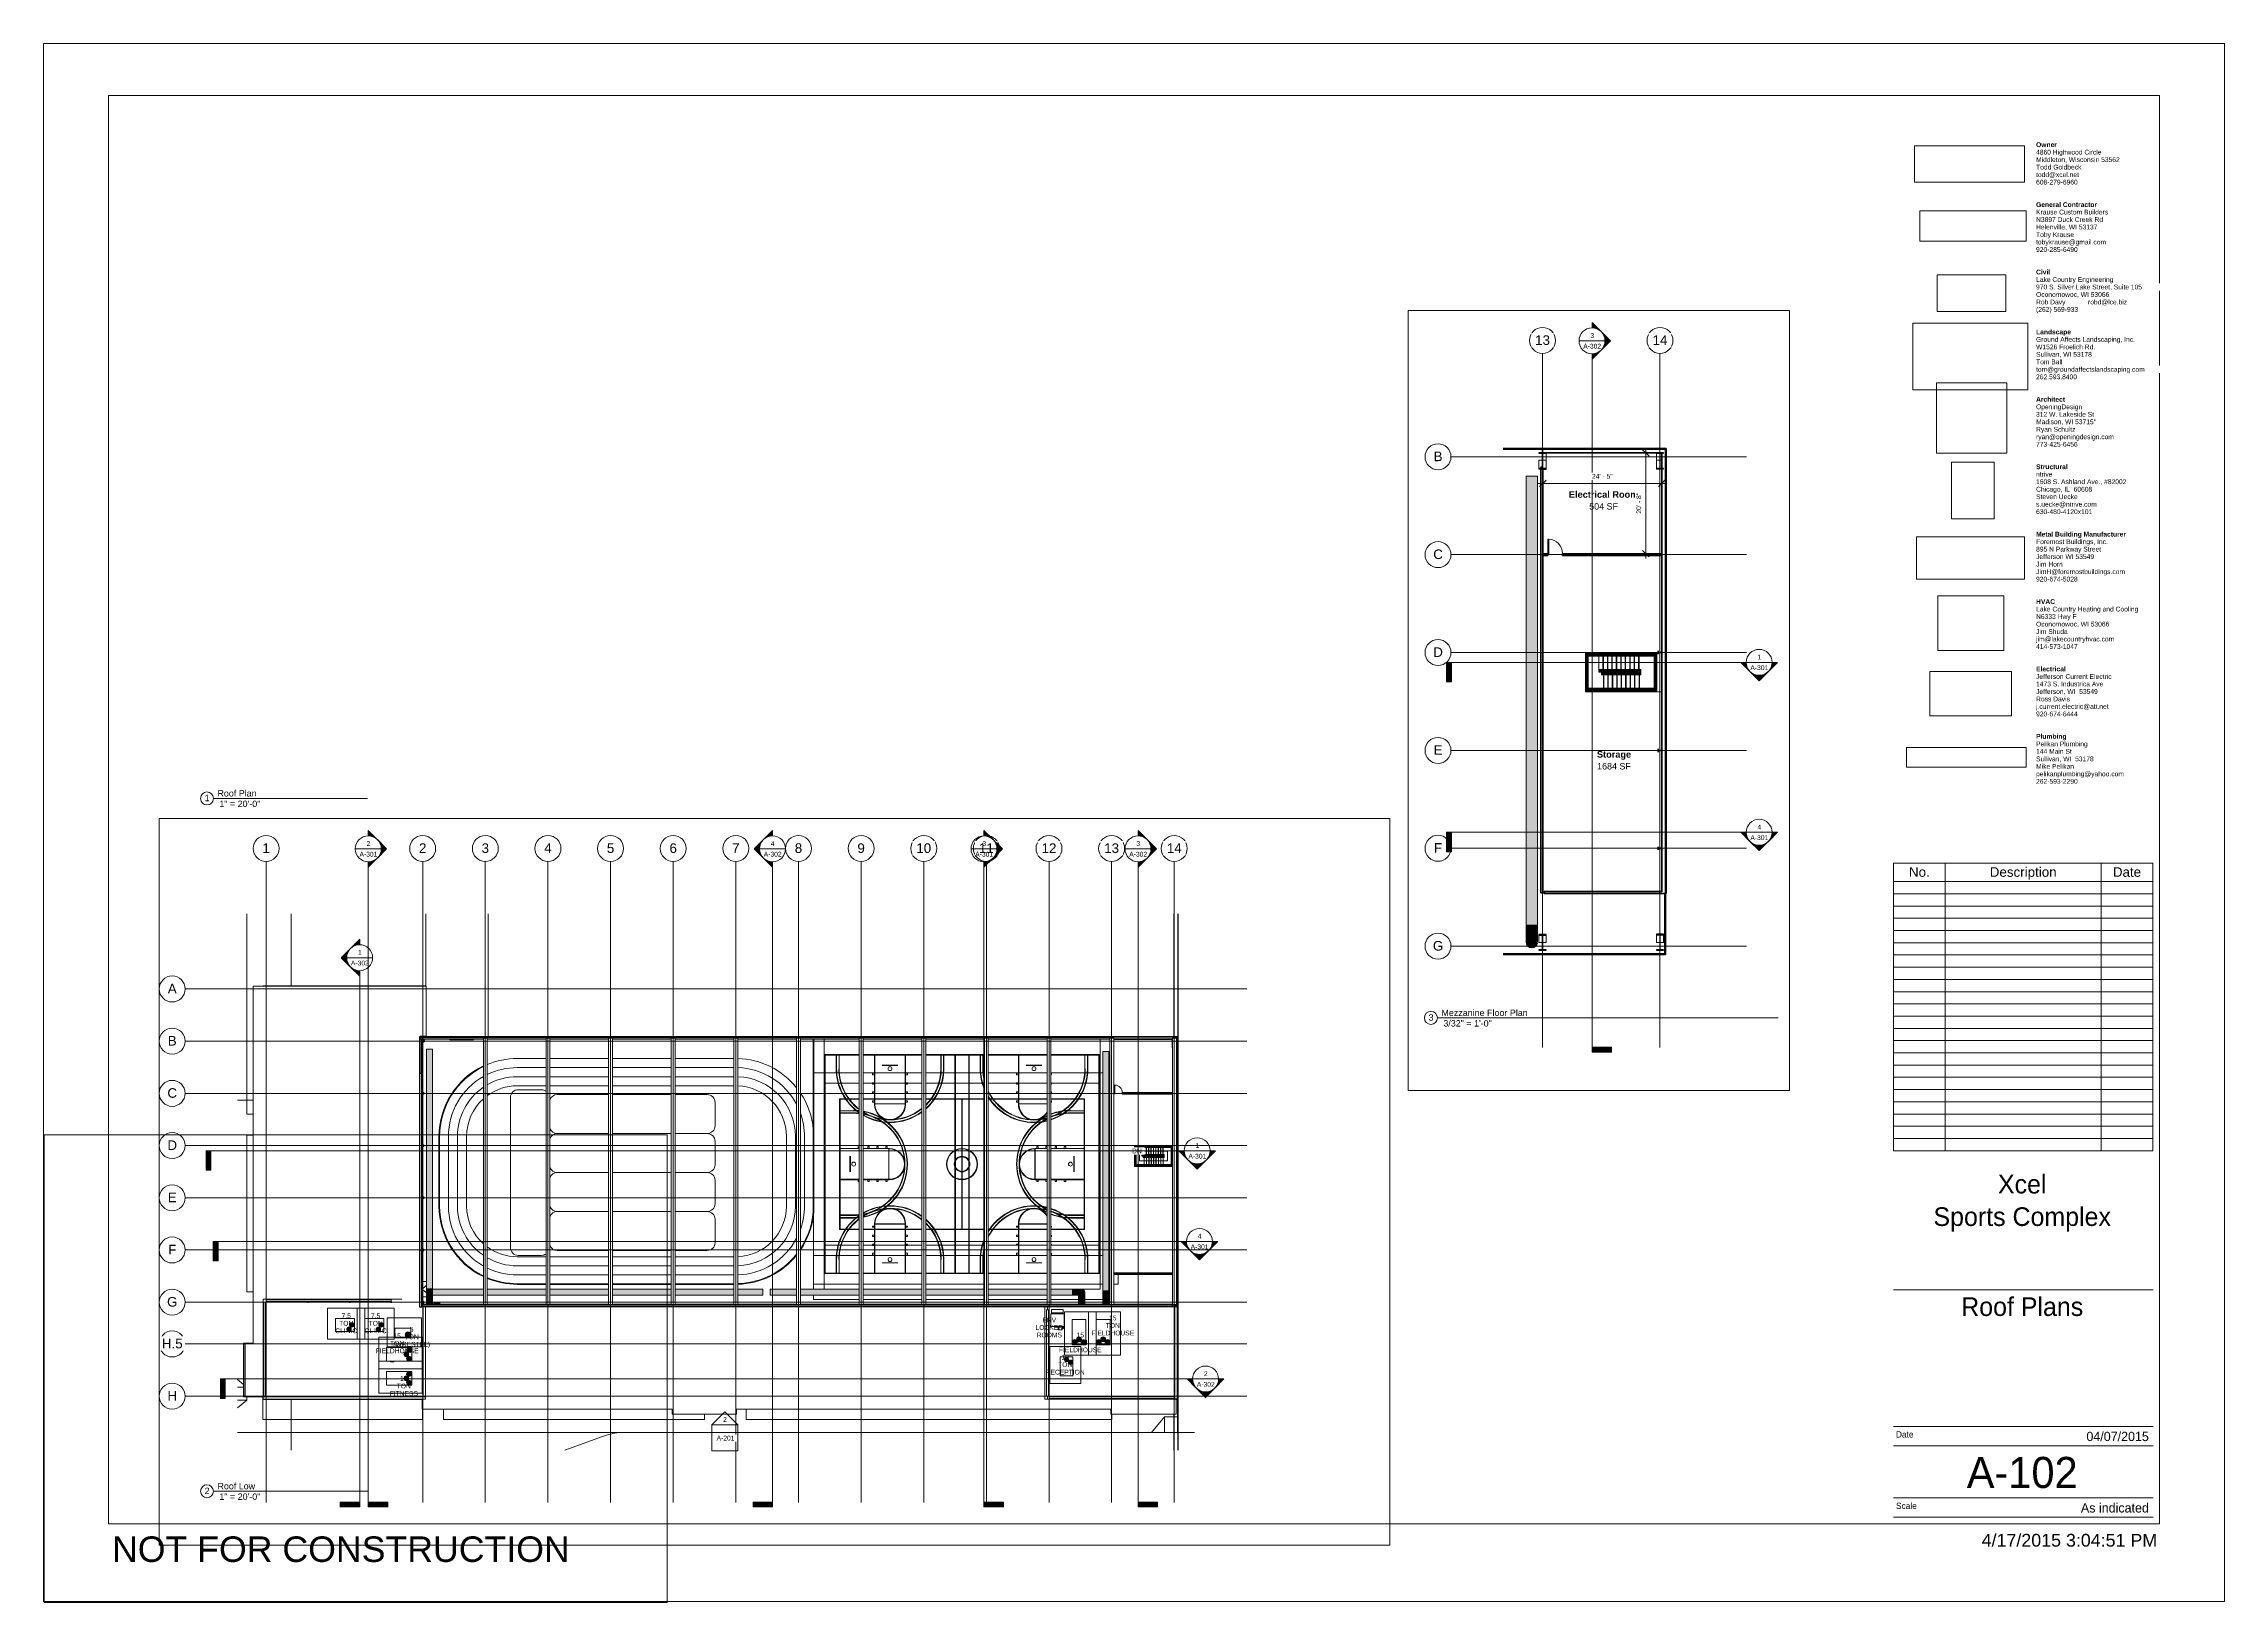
# Paper-space layout 'Layout1' of a CAD drawing. Header units: inches. Extents: x 0 to 42, y 0 to 30.
# The model-space entities are those that its viewports show. They can reach past a viewport. Long polylines and large blocks are cut down to what shows.
import ezdxf

# ---------------------------------------------------------------- set-up
doc = ezdxf.new("R2010")
doc.units = ezdxf.units.IN
doc.header["$MEASUREMENT"] = 0
for name, pattern in [('Dash 1_16_', [0.125, 0.0625, -0.0625]), ('Dash dot', [0.625, 0.25, -0.1875, 0, -0.1875]), ('Grid Line 1_2_', [0.875, 0.5, -0.125, 0.125, -0.125]), ('Hidden', [0.28125, 0.1875, -0.09375]), ('Overhead 1_16_', [0.101562, 0.0625, -0.039062])]:
    doc.linetypes.add(name, pattern=pattern)
for name, color, linetype, lineweight in [('A-ANNO-DIMS', 211, 'Continuous', 9), ('A-ANNO-DIMS-128', 211, 'Continuous', 9), ('A-DETL', 90, 'Continuous', 9), ('A-DETL-THIN', 151, 'Continuous', 9), ('A-DOOR', 31, 'Continuous', 9), ('A-FLOR', 192, 'Continuous', 9), ('A-FLOR-CLRS', 90, 'Dash 1_16_', 9), ('A-FLOR-HRAL', 11, 'Continuous', 9), ('A-FLOR-OTLN', 90, 'Continuous', 9), ('A-GLAZ-CWMG', 51, 'Continuous', 9), ('A-PROP-SBCK', 71, 'Hidden', 25), ('A-ROOF', 132, 'Continuous', 9), ('A-ROOF-OTLN', 132, 'Continuous', 9), ('A-WALL', 113, 'Continuous', 9), ('A-WALL-PATT', 111, 'Continuous', 25), ('C-BLDG-PADS', 91, 'Continuous', 9), ('C-TOPO', 7, 'Continuous', 9), ('Conc', 7, 'Continuous', 9), ('EOP-PR', 4, 'Continuous', 9), ('G-ANNO-SCHD', 231, 'Continuous', 9), ('G-ANNO-SYMB', 111, 'Continuous', 9), ('G-ANNO-TTLB', 6, 'Continuous', 9), ('G-ANNO-TTLB-MEDM', 33, 'Continuous', 20), ('G-ANNO-TTLB-THIN', 151, 'Continuous', 9), ('I-WALL', 2, 'Continuous', 9), ('L-SITE-WALL', 31, 'Continuous', 9), ('M-AREA-IDEN', 171, 'Continuous', 9), ('M-EQPM', 50, 'Continuous', 9), ('M-EQPM-IDEN', 50, 'Continuous', 9), ('M-HVAC-DUCT', 70, 'Continuous', 9), ('M-HVAC-DUCT-ANNO', 70, 'Continuous', 9), ('S-BEAM', 12, 'Continuous', 9), ('S-COLS', 52, 'Continuous', 9), ('S-GRID', 1, 'Continuous', 9), ('S-GRID-IDEN', 1, 'Continuous', 9), ('S-STRS', 31, 'Continuous', 9), ('S-STRS-ANNO', 31, 'Continuous', 9), ('S-STRS-IDEN', 31, 'Continuous', 9)]:
    doc.layers.add(name, color=color, linetype=linetype, lineweight=lineweight)
doc.layers.add('G-ANNO-NPLT', color=191, linetype='Continuous', plot=False)
doc.styles.add('Arial', font='arial.ttf', dxfattribs={"height": 22.129491})
doc.styles.add('Arial_1', font='arial.ttf', dxfattribs={"height": 44.258982})
doc.styles.add('Arial_2', font='arial.ttf', dxfattribs={"height": 23.60479})
doc.styles.add('Arial_3', font='arial.ttf', dxfattribs={"height": 11.802395})
doc.styles.add('Arial_4', font='arial.ttf', dxfattribs={"height": 15.736527})
doc.styles.add('Arial_5', font='arial.ttf', dxfattribs={"height": 0.092206})
doc.styles.add('Arial_6', font='arial.ttf', dxfattribs={"height": 0.491766})
doc.styles.add('Arial_7', font='arial.ttf', dxfattribs={"height": 0.245883})
doc.styles.add('Arial_8', font='arial.ttf', dxfattribs={"height": 0.122942})
doc.styles.add('Arial_9', font='arial.ttf', dxfattribs={"height": 0.184412})
doc.styles.add('Arial_B', font='arialbd.ttf', dxfattribs={"height": 16.236099})
doc.styles.add('Century Gothic', font='GOTHIC.TTF', dxfattribs={"height": 0.119759})
doc.styles.add('Century Gothic_1', font='GOTHIC.TTF', dxfattribs={"height": 0.179639})
doc.styles.add('Century Gothic_2', font='GOTHIC.TTF', dxfattribs={"height": 0.598797})
doc.styles.add('Century Gothic_3', font='GOTHIC.TTF', dxfattribs={"height": 0.359278})
doc.dimstyles.new('Linear_-_3_32__Arial', dxfattribs={"dimscale": 12, "dimtxt": 12, "dimasz": 1.333333, "dimexe": 1, "dimexo": 0.666667, "dimgap": 0.666667, "dimtad": 1, "dimdec": 0, "dimzin": 1, "dimdsep": 46, "dimlunit": 4, "dimtxsty": 'Arial_3', "dimblk1": 'OBLIQUE', "dimblk2": 'OBLIQUE', "dimsah": 1, "dimcen": 0.09, "dimdle": 1, "dimazin": 0, "dimtfac": 1, "dimtdec": 4, "dimtix": 1, "dimtmove": 0, "dimatfit": 3, "dimfxl": 1, "dimtvp": 1, "dimtfill": 1, "dimfrac": 2, "dimtolj": 1, "dimtzin": 0, "dimarcsym": 2})
picture_1 = doc.add_image_def('image1.jpg', size_in_pixel=(477, 79))
picture_2 = doc.add_image_def('image2.png', size_in_pixel=(259, 141))
picture_3 = doc.add_image_def('image3.jpg', size_in_pixel=(150, 124))
picture_4 = doc.add_image_def('image4.jpg', size_in_pixel=(309, 122))
picture_5 = doc.add_image_def('image5.png', size_in_pixel=(302, 400))
picture_6 = doc.add_image_def('image6.jpg', size_in_pixel=(95, 51))
picture_7 = doc.add_image_def('image7.png', size_in_pixel=(388, 225))
picture_8 = doc.add_image_def('image8.jpg', size_in_pixel=(232, 76))
picture_9 = doc.add_image_def('image9.jpg', size_in_pixel=(900, 259))
picture_10 = doc.add_image_def('image10.jpg', size_in_pixel=(939, 939))
pattern_1 = [(45, (6256.24, 0), (-23.758788, 23.758788), []), (45, (6256.24, 36), (-23.758788, 23.758788), [])]
pattern_2 = [(0, (6256.24, 0), (0, 30), []), (90, (6256.24, 0), (-30, 2e-15), [])]
pattern_3 = [(0, (6256.239, 0), (76.8, 19.2), [3.168, -54.432, 3.168, -54.432, -307.2]), (0, (6256.239, 0), (76.8, 19.2), [-115.2, 3.168, -112.032, 3.168, -54.432, -134.4]), (0, (6256.239, 0), (76.8, 19.2), [-288, 3.168, -35.232, 3.168, -92.832]), (120, (6285.039, 9.6), (-55.027688, 56.910751), [3.168, -54.432, 3.168, -54.432, -307.2]), (120, (6285.039, 9.6), (-55.027688, 56.910751), [-115.2, 3.168, -112.032, 3.168, -54.432, -134.4]), (120, (6285.039, 9.6), (-55.027688, 56.910751), [-288, 3.168, -35.232, 3.168, -92.832]), (240, (6294.639, 48), (-21.772312, -76.110751), [3.168, -54.432, 3.168, -54.432, -307.2]), (240, (6294.639, 48), (-21.772312, -76.110751), [-115.2, 3.168, -112.032, 3.168, -54.432, -134.4]), (240, (6294.639, 48), (-21.772312, -76.110751), [-288, 3.168, -35.232, 3.168, -92.832])]
pattern_4 = [(45, (7966.556, 0), (-12.6713535, 12.6713535), []), (45, (7966.556, 19.2), (-12.6713535, 12.6713535), [])]
pattern_5 = [(0, (7966.556, 0), (0, 16), []), (90, (7966.556, 0), (-16, 1e-15), [])]
pattern_6 = [(0, (7966.556, 0), (40.96, 10.24), [1.69, -29.03, 1.69, -29.03, -163.84]), (0, (7966.556, 0), (40.96, 10.24), [-61.44, 1.69, -59.75, 1.69, -29.03, -71.68]), (0, (7966.556, 0), (40.96, 10.24), [-153.6, 1.69, -18.79, 1.69, -49.51]), (120, (7981.916, 5.12), (-29.3481, 30.3524005), [1.69, -29.03, 1.69, -29.03, -163.84]), (120, (7981.916, 5.12), (-29.3481, 30.3524005), [-61.44, 1.69, -59.75, 1.69, -29.03, -71.68]), (120, (7981.916, 5.12), (-29.3481, 30.3524005), [-153.6, 1.69, -18.79, 1.69, -49.51]), (240, (7987.036, 25.6), (-11.6119, -40.5924005), [1.69, -29.03, 1.69, -29.03, -163.84]), (240, (7987.036, 25.6), (-11.6119, -40.5924005), [-61.44, 1.69, -59.75, 1.69, -29.03, -71.68]), (240, (7987.036, 25.6), (-11.6119, -40.5924005), [-153.6, 1.69, -18.79, 1.69, -49.51])]

# ---------------------------------------------------------------- blocks, each defined once
blk = doc.blocks.new('E1 30 x 42 Horizontal - E1 30x42 Horizontal-11829-Roof Plans')
at = {"layer": 'G-ANNO-TTLB-MEDM'}
for p, q in [((1.24, 29.014), (1.24, 1.514)), ((40.74, 29.014), (1.24, 29.014)), ((40.74, 29.014), (40.74, 1.514)), ((40.615, 14.233), (35.615, 14.233)), ((35.615, 6.02), (40.615, 6.02)), ((1.24, 1.514), (40.74, 1.514)), ((40.615, 1.639), (35.615, 1.639))]:
    blk.add_line(p, q, dxfattribs=at)
at = {"layer": 'G-ANNO-TTLB-THIN'}
for p, q in [((-0.01, 30.014), (41.99, 30.014)), ((-0.01, 0.014), (-0.01, 30.014)), ((41.99, 0.014), (41.99, 30.014)), ((35.615, 3.389), (40.615, 3.389)), ((35.615, 3.014), (40.615, 3.014)), ((35.615, 2.014), (40.615, 2.014)), ((-0.01, 0.014), (41.99, 0.014))]:
    blk.add_line(p, q, dxfattribs=at)
at = {"layer": 'G-ANNO-TTLB', "char_height": 0.09221, "attachment_point": 1, "line_spacing_factor": 0.938532, "style": 'Arial_5', "bg_fill": 3, "box_fill_scale": 1.25, "bg_fill_color": 0, "bg_fill_transparency": 0}
for s, insert, width in [('\\fArial|b1|i0|c0|p34|;Civil', (38.363, 25.662), 0.28768), ('\\fArial|b1|i0|c0|p34|;Structural', (38.363, 21.912), 0.64856), ('\\fArial|b1|i0|c0|p34|;HVAC', (38.363, 19.316), 0.41876), ('\\fArial|b1|i0|c0|p34|;Electrical', (38.363, 18.018), 0.61622)]:
    blk.add_mtext(s, dxfattribs=dict(at, insert=insert, width=width))
at = {"layer": 'G-ANNO-TTLB', "insert": (1.307, 1.27), "char_height": 0.49177, "width": 10.47, "attachment_point": 1, "line_spacing_factor": 0.938532, "style": 'Arial_6'}
blk.add_mtext('NOT FOR CONSTRUCTION', dxfattribs=at)
at = {"layer": 'G-ANNO-TTLB'}
image = blk.add_image(picture_8, insert=(36.024, 27.349), size_in_units=(2.118, 0.694), dxfattribs=at)
image.dxf.flags = 7
image = blk.add_image(picture_9, insert=(36.126, 26.208), size_in_units=(2.048, 0.589), dxfattribs=at)
image.dxf.flags = 7
image = blk.add_image(picture_6, insert=(36.46, 24.855), size_in_units=(1.319, 0.708), dxfattribs=at)
image.dxf.flags = 7
image = blk.add_image(picture_7, insert=(35.988, 23.347), size_in_units=(2.218, 1.286), dxfattribs=at)
image.dxf.flags = 7
image = blk.add_image(picture_10, insert=(36.444, 22.127), size_in_units=(1.358, 1.358), dxfattribs=at)
image.dxf.flags = 7
image = blk.add_image(picture_5, insert=(36.733, 20.862), size_in_units=(0.825, 1.093), dxfattribs=at)
image.dxf.flags = 7
image = blk.add_image(picture_4, insert=(36.062, 19.699), size_in_units=(2.078, 0.821), dxfattribs=at)
image.dxf.flags = 7
image = blk.add_image(picture_3, insert=(36.474, 18.329), size_in_units=(1.268, 1.049), dxfattribs=at)
image.dxf.flags = 7
image = blk.add_image(picture_2, insert=(36.315, 17.069), size_in_units=(1.574, 0.857), dxfattribs=at)
image.dxf.flags = 7
image = blk.add_image(picture_1, insert=(35.866, 16.08), size_in_units=(2.303, 0.381), dxfattribs=at)
image.dxf.flags = 7
at = {"layer": 'G-ANNO-TTLB', "attachment_point": 1, "bg_fill": 3, "box_fill_scale": 1.25, "bg_fill_color": 0, "bg_fill_transparency": 0}
for s, insert, char_height, width, line_spacing_factor, style in [('\\fArial|b1|i0|c0|p34|;Owner', (38.363, 28.114), 0.09221, 0.44259, 0.938532, 'Arial_5'), ('\\fArial|b1|i0|c0|p34|;General Contractor', (38.363, 26.96), 0.09221, 1.28521, 0.938532, 'Arial_5'), ('Lake Country Engineering', (38.363, 25.518), 0.09221, 1.74142, 0.938532, 'Arial_5'), ('\\fArial|b1|i0|c0|p34|;Landscape', (38.363, 24.508), 0.09221, 0.73708, 0.938532, 'Arial_5'), ('\\fArial|b1|i0|c0|p34|;Architect', (38.363, 23.21), 0.09221, 0.59069, 0.938532, 'Arial_5'), ('ntrive', (38.363, 21.768), 0.0922, 0.37109, 0.938532, 'Arial_5'), ('\\fArial|b1|i0|c0|p34|;Metal Building Manufacturer', (38.363, 20.614), 0.09221, 1.8793, 0.938532, 'Arial_5'), ('Lake Country Heating and Cooling', (38.363, 19.172), 0.09221, 2.30317, 0.938532, 'Arial_5'), ('Jefferson Current Electric', (38.363, 17.874), 0.09221, 1.71418, 0.938532, 'Arial_5'), ('\\fArial|b1|i0|c0|p34|;Plumbing', (38.363, 16.72), 0.09221, 0.62814, 0.938532, 'Arial_5'), ('Date', (35.665, 3.294), 0.1198, 0.4725, 0.984117, 'Century Gothic'), ('Scale', (35.665, 1.919), 0.1198, 0.5265, 0.984117, 'Century Gothic')]:
    blk.add_mtext(s, dxfattribs=dict(at, insert=insert, char_height=char_height, width=width, line_spacing_factor=line_spacing_factor, style=style))
at = {"layer": 'G-ANNO-TTLB', "char_height": 0.09221, "attachment_point": 1, "line_spacing_factor": 0.938532, "style": 'Arial_5', "bg_fill": 3, "box_fill_scale": 1.25, "bg_fill_color": 0, "bg_fill_transparency": 0}
for s, insert, width in [('4860 Highwood Circle', (38.363, 27.97), 1.47416), ('Krause Custom Builders', (38.363, 26.816), 1.63077), ('970 S. Silver Lake Street, Suite 105', (38.363, 25.374), 2.39509), ('Ground Affects Landscaping, Inc.', (38.363, 24.364), 2.24019), ('OpeningDesign', (38.363, 23.066), 1.03838), ('1608 S. Ashland Ave., #82002', (38.363, 21.624), 2.03762), ('Foremost Buildings, Inc.', (38.363, 20.47), 1.62396), ('N6333 Hwy F', (38.363, 19.028), 0.90901), ('1473 S. Industrica Ave', (38.363, 17.73), 1.52183), ('Pelikan Plumbing', (38.363, 16.576), 1.16605)]:
    blk.add_mtext(s, dxfattribs=dict(at, insert=insert, width=width))
for s, insert, width in [('Middleton, Wisconsin 53562', (38.363, 27.826), 1.89633), ('N3897 Duck Creek Rd', (38.363, 26.672), 1.51161), ('Oconomowoc, WI 53066', (38.363, 25.23), 1.65971), ('W1526 Froelich Rd.', (38.363, 24.22), 1.34309), ('312 W. Lakeside St', (38.363, 22.922), 1.31926), ('Chicago, IL  60608', (38.363, 21.48), 1.26649), ('895 N Parkway Street', (38.363, 20.326), 1.46565), ('Oconomowoc, WI 53066', (38.363, 18.883), 1.65971), ('Jefferson, WI  53549', (38.363, 17.585), 1.40778), ('144 Main St', (38.363, 16.432), 0.80347)]:
    blk.add_mtext(s, dxfattribs=dict(at, insert=insert, width=width))
at = {"layer": 'G-ANNO-TTLB', "attachment_point": 1, "line_spacing_factor": 0.938532, "style": 'Arial_5', "bg_fill": 3, "box_fill_scale": 1.25, "bg_fill_color": 0, "bg_fill_transparency": 0}
for s, insert, char_height, width in [('Todd Goldbeck', (38.363, 27.682), 0.09221, 1.02306), ('Helenville, WI 53137', (38.363, 26.528), 0.09221, 1.39416), ('Rob Davy', (38.363, 25.085), 0.0922, 0.66048), ('robd@lce.biz', (39.363, 25.085), 0.09221, 0.88178), ('Sullivan, WI 53178', (38.363, 24.076), 0.09221, 1.26819), ('Madison, WI 53715"', (38.363, 22.778), 0.09221, 1.36181), ('Steven Uecke', (38.363, 21.335), 0.09221, 0.94135), ('Jefferson WI 53549', (38.363, 20.182), 0.09221, 1.32266), ('Jim Shuda', (38.363, 18.739), 0.0922, 0.71325), ('Ross Davis', (38.363, 17.441), 0.0922, 0.76772), ('Sullivan, WI  53178', (38.363, 16.287), 0.09221, 1.31075)]:
    blk.add_mtext(s, dxfattribs=dict(at, insert=insert, char_height=char_height, width=width))
for s, insert, char_height, width in [('todd@xcel.net', (38.363, 27.537), 0.09221, 0.96859), ('Toby Krause', (38.363, 26.383), 0.09221, 0.85284), ('(262) 569-933', (38.363, 24.941), 0.09221, 0.94646), ('Tom Ball', (38.363, 23.932), 0.0922, 0.59579), ('Ryan Schultz', (38.363, 22.633), 0.09221, 0.88518), ('s.uecke@ntrive.com', (38.363, 21.191), 0.09221, 1.37543), ('Jim Horn', (38.363, 20.037), 0.0922, 0.60601), ('jim@lakecountryhvac.com', (38.363, 18.595), 0.09221, 1.76695), ('j.current.electric@att.net', (38.363, 17.297), 0.09221, 1.64609), ('Mike Pelikan', (38.363, 16.143), 0.09221, 0.85624)]:
    blk.add_mtext(s, dxfattribs=dict(at, insert=insert, char_height=char_height, width=width))
at = {"layer": 'G-ANNO-TTLB', "char_height": 0.09221, "attachment_point": 1, "line_spacing_factor": 0.938532, "style": 'Arial_5', "bg_fill": 3, "box_fill_scale": 1.25, "bg_fill_color": 0, "bg_fill_transparency": 0}
for s, insert, width in [('608-279-6960', (38.363, 27.393), 0.93625), ('tobykrause@gmail.com', (38.363, 26.239), 1.57971), ('tom@groundaffectslandscaping.com', (38.363, 23.787), 2.45808), ('ryan@openingdesign.com', (38.363, 22.489), 1.75163), ('630-480-4120x101', (38.363, 21.047), 1.26308), ('JimH@foremostbuildings.com', (38.363, 19.893), 2.01378), ('414-573-1047', (38.363, 18.451), 0.93625), ('920-674-6444', (38.363, 17.153), 0.93625), ('pelikanplumbing@yahoo.com', (38.363, 15.999), 1.97804)]:
    blk.add_mtext(s, dxfattribs=dict(at, insert=insert, width=width))
for s, insert, width in [('920-285-6490', (38.363, 26.095), 0.93625), ('262.593.8400', (38.363, 23.643), 0.91923), ('773-425-6456', (38.363, 22.345), 0.93625), ('920-674-5028', (38.363, 19.749), 0.93625), ('262-593-2290', (38.363, 15.855), 0.93625)]:
    blk.add_mtext(s, dxfattribs=dict(at, insert=insert, width=width))
blk = doc.blocks.new('Viewport - View Title-1830-Roof Plans')
at = {"layer": 'G-ANNO-TTLB'}
for start, end in [(0, 180), (180, 360)]:
    blk.add_arc((-0.125, 0), 0.125, start, end, dxfattribs=at)
blk = doc.blocks.new('Family7 - Family7-772884-Roof Low')
at = {"layer": 'S-BEAM'}
for p, q in [((23076.89, -22360.235), (23076.89, -21129.55)), ((23076.89, -21129.55), (23094.89, -21129.55)), ((23094.89, -21129.55), (23094.89, -22360.235)), ((23076.89, -22360.235), (23094.89, -22360.235))]:
    blk.add_line(p, q, dxfattribs=at)
blk = doc.blocks.new('Girt_Z - 8_D-904124-Roof Low')
at = {"layer": 'S-BEAM'}
for p, q in [((22792.025, -21126.377), (22792.025, -21125.803)), ((25981.015, -21125.803), (22792.025, -21125.803)), ((22792.025, -21126.448), (22792.025, -21126.377)), ((25981.015, -21126.377), (22792.025, -21126.377)), ((22792.025, -21133.615), (22792.025, -21126.448)), ((25981.015, -21126.448), (22792.025, -21126.448)), ((22792.025, -21133.803), (22792.025, -21133.615)), ((22792.025, -21133.803), (23076.89, -21133.803)), ((23094.89, -21133.803), (23366.39, -21133.803)), ((23384.39, -21133.803), (23655.89, -21133.803)), ((23673.89, -21133.803), (23945.39, -21133.803)), ((23963.39, -21133.803), (24234.89, -21133.803)), ((24252.89, -21133.803), (24524.39, -21133.803)), ((24542.39, -21133.803), (24813.89, -21133.803)), ((24831.89, -21133.803), (25103.39, -21133.803)), ((25121.39, -21133.803), (25392.89, -21133.803)), ((25410.89, -21133.803), (25682.39, -21133.803)), ((25700.39, -21133.803), (25971.89, -21133.803))]:
    blk.add_line(p, q, dxfattribs=at)
blk = doc.blocks.new('Girt_Z - 8_D-904143-Roof Low')
at = {"layer": 'S-BEAM'}
for p, q in [((23076.89, -22360.053), (22792.15, -22360.053)), ((23366.39, -22360.053), (23094.89, -22360.053)), ((23655.89, -22360.053), (23384.39, -22360.053)), ((23945.39, -22360.053), (23673.89, -22360.053)), ((24234.89, -22360.053), (23963.39, -22360.053)), ((24524.39, -22360.053), (24252.89, -22360.053)), ((24813.89, -22360.053), (24542.39, -22360.053)), ((25103.39, -22360.053), (24831.89, -22360.053)), ((25392.89, -22360.053), (25121.39, -22360.053)), ((25682.39, -22360.053), (25410.89, -22360.053)), ((25971.89, -22360.053), (25700.39, -22360.053)), ((26260.89, -22360.053), (25991.255, -22360.053)), ((26260.89, -22360.053), (26260.89, -22360.24)), ((26260.89, -22360.24), (26260.89, -22367.408)), ((22792.15, -22367.408), (26260.89, -22367.408)), ((22792.15, -22367.478), (26260.89, -22367.478)), ((26260.89, -22367.408), (26260.89, -22367.478)), ((26260.89, -22367.478), (26260.89, -22368.053)), ((22792.15, -22368.053), (26260.89, -22368.053))]:
    blk.add_line(p, q, dxfattribs=at)
blk = doc.blocks.new('Girt_C - 8_D-560231-Roof Low')
at = {"layer": 'S-BEAM'}
for p, q in [((22805.255, -21139.053), (22792.15, -21139.053)), ((22805.255, -21139.053), (22805.255, -21139.24)), ((22805.255, -21139.24), (22805.255, -21146.865)), ((22792.15, -21147.053), (22800.822, -21147.053)), ((22801.255, -21147.053), (22805.255, -21147.053)), ((22805.255, -21146.865), (22805.255, -21147.053))]:
    blk.add_line(p, q, dxfattribs=at)
blk = doc.blocks.new('Girt_Z - 8_D-915533-Roof Low')
at = {"layer": 'S-BEAM'}
for p, q in [((22783.525, -21134.928), (22784.1, -21134.928)), ((22783.525, -21134.928), (22783.525, -21293.719)), ((22784.1, -21134.928), (22784.17, -21134.928)), ((22784.1, -21134.928), (22784.1, -21293.719)), ((22784.17, -21134.928), (22791.337, -21134.928)), ((22784.17, -21134.928), (22784.17, -21293.719)), ((22791.337, -21134.928), (22791.525, -21134.928)), ((22791.525, -21139.822), (22791.525, -21134.928)), ((22791.525, -21293.719), (22791.525, -21147.783))]:
    blk.add_line(p, q, dxfattribs=at)
blk = doc.blocks.new('Carrier_48TC_Standard_Efficiency_Gas_Heat_Electric_Cooling_Packaged_Rooftop_Unit_3_to_15_nominal_tons - 15 ton 48TC__16-873539-Roof Low')
at = {"layer": 'M-EQPM', "linetype": 'Dash dot'}
for p, q in [((-105.937, -79.688), (-105.937, 67.687)), ((-105.937, 67.687), (93.938, 67.687)), ((93.938, 67.687), (93.938, -79.688)), ((93.938, -79.688), (-105.937, -79.688))]:
    blk.add_line(p, q, dxfattribs=at)
at = {"layer": 'M-EQPM'}
for p, q in [((57.937, 31.687), (-57.937, 31.687)), ((-57.937, 31.687), (-57.937, -31.688)), ((57.937, -31.688), (57.937, 31.687)), ((58.062, 27.312), (57.937, 27.312)), ((58.062, 27.312), (58.062, 15.437)), ((57.937, 15.437), (58.062, 15.437)), ((58.062, 10.336), (57.937, 10.336)), ((58.062, 9.289), (58.062, 10.336)), ((58.062, 10.336), (58.062, 9.289)), ((57.937, 9.289), (58.062, 9.289)), ((58.062, 6.687), (57.937, 6.687)), ((58.062, 6.687), (58.062, -25.063)), ((57.937, -25.063), (58.062, -25.063)), ((-57.937, -31.688), (57.937, -31.688))]:
    blk.add_line(p, q, dxfattribs=at)
for centre, radius in [((-44.937, 19.687), 11), ((-44.937, 19.687), 8.25), ((-44.937, 19.687), 5.5), ((-44.937, 19.687), 2.75), ((-32.937, 0), 11), ((-32.937, 0), 8.25), ((-32.937, 0), 5.5), ((-32.937, 0), 2.75), ((-44.937, -19.688), 11), ((-44.937, -19.688), 8.25), ((-44.937, -19.688), 5.5), ((-44.937, -19.688), 2.75)]:
    blk.add_circle(centre, radius, dxfattribs=at)
blk = doc.blocks.new('Rectangular Mullion - Profile_Polycarbonate_Lower-934492-Roof Low')
at = {"layer": 'A-GLAZ-CWMG'}
for p, q in [((22796.272, -22368.666), (22796.272, -22368.312)), ((22796.272, -22368.312), (26278.267, -22368.312)), ((26278.267, -22368.312), (26278.267, -22368.666)), ((22796.272, -22370.241), (22796.272, -22368.666)), ((22796.272, -22368.666), (26278.267, -22368.666)), ((26278.267, -22368.666), (26278.267, -22370.241)), ((22796.272, -22370.438), (22796.272, -22370.313)), ((22796.272, -22370.313), (22798.765, -22370.313)), ((22810.015, -22370.313), (25672.765, -22370.313)), ((25684.015, -22370.313), (26278.267, -22370.313)), ((26278.267, -22370.313), (26278.267, -22370.438)), ((22796.272, -22370.438), (22798.765, -22370.438)), ((22810.015, -22370.438), (25672.765, -22370.438)), ((25684.015, -22370.438), (26278.267, -22370.438))]:
    blk.add_line(p, q, dxfattribs=at)
blk = doc.blocks.new('Rectangular Mullion - Profile_Polycarbonate_Upper and left-750942-Roof Low')
at = {"layer": 'A-GLAZ-CWMG', "lineweight": 13}
for p, q in [((-3.622, 1.141125), (0, 1.141125)), ((-3.622, 0.787125), (-3.622, 1.141125)), ((0, 1.141125), (0, -0.984875)), ((-3.372, 0.787125), (-3.622, 0.787125)), ((-0.0625, 1.078625), (-3.5595, 1.078625)), ((-3.5595, 1.078625), (-3.5595, 0.849625)), ((-3.5595, 0.849625), (-3.372, 0.849625)), ((-3.372, 0.849625), (-3.372, 0.787125)), ((-0.0625, -0.922375), (-0.0625, 1.078625)), ((-2.834, -0.984875), (-2.834, -0.859875)), ((-2.834, -0.859875), (-2.7715, -0.859875)), ((0, -0.984875), (-2.834, -0.984875)), ((-2.7715, -0.859875), (-2.7715, -0.922375)), ((-2.7715, -0.922375), (-0.0625, -0.922375))]:
    blk.add_line(p, q, dxfattribs=at)
blk = doc.blocks.new('Rectangular Mullion - Profile_Polycarbonate_right-752683-Roof Low')
at = {"layer": 'A-GLAZ-CWMG', "lineweight": 13}
for p, q in [((0, 1.141125), (-3.622, 1.141125)), ((-3.622, 1.141125), (-3.622, 0.787125)), ((0, -0.984875), (0, 1.141125)), ((-3.622, 0.787125), (-3.372, 0.787125)), ((-3.5595, 0.849625), (-3.5595, 1.078625)), ((-3.5595, 1.078625), (-0.0625, 1.078625)), ((-3.372, 0.849625), (-3.5595, 0.849625)), ((-3.372, 0.787125), (-3.372, 0.849625)), ((-0.0625, 1.078625), (-0.0625, -0.922375)), ((-2.7715, -0.859875), (-2.834, -0.859875)), ((-2.834, -0.859875), (-2.834, -0.984875)), ((-2.834, -0.984875), (0, -0.984875)), ((-2.7715, -0.922375), (-2.7715, -0.859875)), ((-0.0625, -0.922375), (-2.7715, -0.922375))]:
    blk.add_line(p, q, dxfattribs=at)
blk = doc.blocks.new('Rectangular Mullion - Profile_Polycarbonate_Upper and left-836140-Roof Low')
at = {"layer": 'A-GLAZ-CWMG', "lineweight": 13}
for p, q in [((-2.834, 0.859875), (-2.834, 0.984875)), ((-2.834, 0.984875), (0, 0.984875)), ((-2.7715, 0.859875), (-2.834, 0.859875)), ((-0.0625, 0.922375), (-2.7715, 0.922375)), ((-2.7715, 0.922375), (-2.7715, 0.859875)), ((-0.0625, -1.078625), (-0.0625, 0.922375)), ((0, 0.984875), (0, -1.141125)), ((-3.622, -1.141125), (-3.622, -0.787125)), ((-3.622, -0.787125), (-3.372, -0.787125)), ((-3.372, -0.849625), (-3.5595, -0.849625)), ((-3.5595, -0.849625), (-3.5595, -1.078625)), ((-3.5595, -1.078625), (-0.0625, -1.078625)), ((-3.372, -0.787125), (-3.372, -0.849625)), ((0, -1.141125), (-3.622, -1.141125))]:
    blk.add_line(p, q, dxfattribs=at)
blk = doc.blocks.new('Rectangular Mullion - Profile_Polycarbonate_right-836033-Roof Low')
at = {"layer": 'A-GLAZ-CWMG', "lineweight": 13}
for p, q in [((0, 0.984875), (-2.834, 0.984875)), ((-2.834, 0.984875), (-2.834, 0.859875)), ((-2.834, 0.859875), (-2.7715, 0.859875)), ((-2.7715, 0.859875), (-2.7715, 0.922375)), ((-2.7715, 0.922375), (-0.0625, 0.922375)), ((-0.0625, 0.922375), (-0.0625, -1.078625)), ((0, -1.141125), (0, 0.984875)), ((-3.372, -0.787125), (-3.622, -0.787125)), ((-3.622, -0.787125), (-3.622, -1.141125)), ((-3.5595, -1.078625), (-3.5595, -0.849625)), ((-3.5595, -0.849625), (-3.372, -0.849625)), ((-0.0625, -1.078625), (-3.5595, -1.078625)), ((-3.372, -0.849625), (-3.372, -0.787125)), ((-3.622, -1.141125), (0, -1.141125))]:
    blk.add_line(p, q, dxfattribs=at)
blk = doc.blocks.new('Rectangular Mullion - Profile_Polycarbonate_Lower-817203-Roof Low')
at = {"layer": 'A-GLAZ-CWMG'}
for p, q in [((22781.14, -21128.024), (22781.265, -21128.024)), ((22781.14, -21128.024), (22781.14, -21290.097)), ((22781.265, -21128.024), (22781.265, -21290.097)), ((22781.337, -21128.024), (22782.912, -21128.024)), ((22782.912, -21128.024), (22783.266, -21128.024)), ((22782.912, -21128.024), (22782.912, -21290.097)), ((22783.266, -21128.024), (22783.266, -21290.097)), ((22781.265, -21290.097), (22781.14, -21290.097)), ((22782.912, -21290.097), (22781.337, -21290.097)), ((22783.266, -21290.097), (22782.912, -21290.097))]:
    blk.add_line(p, q, dxfattribs=at)
blk = doc.blocks.new('Rectangular Mullion - Profile_Polycarbonate_Upper and left-937184-Roof Low')
at = {"layer": 'A-GLAZ-CWMG', "lineweight": 13}
for p, q in [((-3.622, 1.141125), (0, 1.141125)), ((-3.622, 0.787125), (-3.622, 1.141125)), ((0, 1.141125), (0, -0.984875)), ((-3.372, 0.787125), (-3.622, 0.787125)), ((-0.0625, 1.078625), (-3.5595, 1.078625)), ((-3.5595, 1.078625), (-3.5595, 0.849625)), ((-3.5595, 0.849625), (-3.372, 0.849625)), ((-3.372, 0.849625), (-3.372, 0.787125)), ((-0.0625, -0.922375), (-0.0625, 1.078625)), ((-2.834, -0.984875), (-2.834, -0.859875)), ((-2.834, -0.859875), (-2.7715, -0.859875)), ((0, -0.984875), (-2.834, -0.984875)), ((-2.7715, -0.859875), (-2.7715, -0.922375)), ((-2.7715, -0.922375), (-0.0625, -0.922375))]:
    blk.add_line(p, q, dxfattribs=at)
blk = doc.blocks.new('Rectangular Mullion - Profile_Polycarbonate_right-937185-Roof Low')
at = {"layer": 'A-GLAZ-CWMG', "lineweight": 13}
for p, q in [((0, 1.141125), (-3.622, 1.141125)), ((-3.622, 1.141125), (-3.622, 0.787125)), ((0, -0.984875), (0, 1.141125)), ((-3.622, 0.787125), (-3.372, 0.787125)), ((-3.5595, 0.849625), (-3.5595, 1.078625)), ((-3.5595, 1.078625), (-0.0625, 1.078625)), ((-3.372, 0.849625), (-3.5595, 0.849625)), ((-3.372, 0.787125), (-3.372, 0.849625)), ((-0.0625, 1.078625), (-0.0625, -0.922375)), ((-2.7715, -0.859875), (-2.834, -0.859875)), ((-2.834, -0.859875), (-2.834, -0.984875)), ((-2.834, -0.984875), (0, -0.984875)), ((-2.7715, -0.922375), (-2.7715, -0.859875)), ((-0.0625, -0.922375), (-2.7715, -0.922375))]:
    blk.add_line(p, q, dxfattribs=at)
blk = doc.blocks.new('Rectangular Mullion - Rectangular Mullion 1-769363-Roof Low')
at = {"layer": 'A-GLAZ-CWMG'}
for p, q in [((22458.515, -22797.928), (22458.515, -22799.428)), ((22458.515, -22799.428), (22422.453, -22799.428))]:
    blk.add_line(p, q, dxfattribs=at)
blk = doc.blocks.new('Rectangular Mullion - Rectangular Mullion 1-769201-Roof Low')
at = {"layer": 'A-GLAZ-CWMG'}
blk.add_line((22422.453, -22799.428), (22386.265, -22799.428), dxfattribs=at)
blk = doc.blocks.new('Rectangular Mullion - Rectangular Mullion 1-804102-Roof Low')
at = {"layer": 'A-GLAZ-CWMG'}
for p, q in [((22059.265, -22795.428), (22059.515, -22795.428)), ((22059.265, -22799.428), (22059.265, -22797.928)), ((22060.578, -22799.428), (22059.265, -22799.428))]:
    blk.add_line(p, q, dxfattribs=at)
blk = doc.blocks.new('Rectangular Mullion - Rectangular Mullion 1-827989-Roof Low')
at = {"layer": 'A-GLAZ-CWMG'}
blk.add_line((26285.515, -22799.428), (26278.39, -22799.428), dxfattribs=at)
blk = doc.blocks.new('Rectangular Mullion - Rectangular Mullion 1-827988-Roof Low')
at = {"layer": 'A-GLAZ-CWMG'}
for p, q in [((26285.515, -22796.365), (26285.515, -22797.428)), ((26285.515, -22797.428), (26284.015, -22797.428))]:
    blk.add_line(p, q, dxfattribs=at)
blk = doc.blocks.new('Rectangular Mullion - Rectangular Mullion 1-779532-Roof Low')
at = {"layer": 'A-GLAZ-CWMG'}
for p, q in [((26284.015, -22687.928), (26285.515, -22687.928)), ((26285.515, -22687.928), (26285.515, -22723.99))]:
    blk.add_line(p, q, dxfattribs=at)
blk = doc.blocks.new('Rectangular Mullion - Rectangular Mullion 1-787036-Roof Low')
at = {"layer": 'A-GLAZ-CWMG'}
for p, q in [((22057.515, -22795.428), (22057.515, -22786.678)), ((22059.017, -22795.428), (22057.515, -22795.428)), ((22059.515, -22795.428), (22059.265, -22795.428))]:
    blk.add_line(p, q, dxfattribs=at)
blk = doc.blocks.new('Dimension Lumber - 2x8-948139-Roof Low')
at = {"layer": 'S-BEAM'}
for p, q in [((22012.345, -22519.678), (22012.345, -22518.178)), ((22012.515, -22518.178), (22012.345, -22518.178)), ((22012.345, -22519.678), (22012.515, -22519.678))]:
    blk.add_line(p, q, dxfattribs=at)
blk = doc.blocks.new('HSS-Round Hollow Structural Section-Column - HSS4X0_220-947151-Roof Low')
at = {"layer": 'S-COLS'}
for radius, start, end in [(2, 0, 180), (1.795, 0, 180), (2, 180, 0), (1.795, 180, 0)]:
    blk.add_arc((0, 0), radius, start, end, dxfattribs=at)
blk = doc.blocks.new('HSS-Hollow Structural Section-Column - HSS6X6X1_4-806947-Roof Low')
at = {"layer": 'S-COLS'}
for p, q in [((-2.534, 3), (2.534, 3)), ((-3, 0.145), (-3, 2.534)), ((-2.767, 2.534), (-2.767, 0.145)), ((2.534, 2.767), (-2.534, 2.767)), ((2.767, 0.145), (2.767, 2.534)), ((3, 2.534), (3, 0.145)), ((-3, -2.534), (-3, -0.145)), ((-2.767, -0.145), (-2.767, -2.534)), ((2.767, -2.534), (2.767, -0.145)), ((3, -0.145), (3, -2.534)), ((-2.534, -2.767), (2.534, -2.767)), ((2.534, -3), (-2.534, -3))]:
    blk.add_line(p, q, dxfattribs=at)
for centre, radius, start, end in [((-2.534, 2.534), 0.466, 90, 180), ((2.534, 2.534), 0.466, 360, 90), ((-2.534, 2.534), 0.233, 90, 180), ((2.534, 2.534), 0.233, 0, 90), ((-2.534, -2.534), 0.466, 180, 270), ((-2.534, -2.534), 0.233, 180, 270), ((2.534, -2.534), 0.466, 270, 360), ((2.534, -2.534), 0.233, 270, 360)]:
    blk.add_arc(centre, radius, start, end, dxfattribs=at)
blk = doc.blocks.new('Girt_C - 8_D-947122-Roof Low')
at = {"layer": 'S-BEAM'}
for p, q in [((22651.14, -22339.053), (22073.14, -22339.053)), ((22073.14, -22339.24), (22073.14, -22339.053)), ((22073.14, -22346.865), (22073.14, -22339.24)), ((22651.14, -22339.053), (22651.14, -22339.24)), ((22651.14, -22339.24), (22651.14, -22346.865)), ((22073.14, -22347.053), (22073.14, -22346.865)), ((22073.14, -22347.053), (22651.14, -22347.053)), ((22651.14, -22346.865), (22651.14, -22347.053))]:
    blk.add_line(p, q, dxfattribs=at)
blk = doc.blocks.new('Girt_C - 8_D-948458-Roof Low')
at = {"layer": 'S-BEAM'}
for p, q in [((22061.64, -22350.553), (22061.64, -22786.678)), ((22061.64, -22350.553), (22061.828, -22350.553)), ((22061.828, -22350.553), (22069.453, -22350.553)), ((22069.453, -22350.553), (22069.64, -22350.553)), ((22069.64, -22786.678), (22069.64, -22350.553))]:
    blk.add_line(p, q, dxfattribs=at)
blk = doc.blocks.new('Door_Single_Storefront - one-815663-Roof Low')
at = {"layer": 'A-DOOR'}
blk.add_line((-17.594, -32.365), (-17.594, -10.625), dxfattribs=at)
blk.add_arc((-17.594, 0), 35.188, 292.9974, 342.3414, dxfattribs=at)
blk = doc.blocks.new('Door_Single_Storefront - one-824383-Roof Low')
at = {"layer": 'A-DOOR'}
blk.add_line((-17.594, 32.372), (-17.594, 10.625), dxfattribs=at)
blk.add_arc((-17.594, 0), 35.188, 17.6586, 67.0157, dxfattribs=at)
blk = doc.blocks.new('Carrier_48TC_Standard_Efficiency_Gas_Heat_Electric_Cooling_Packaged_Rooftop_Unit_3_to_15_nominal_tons - 7_5 ton 48TC__08-873531-Roof Low')
at = {"layer": 'M-EQPM', "linetype": 'Dash dot'}
for p, q in [((-92.062, 29.75), (-92.062, 65.75)), ((-92.062, 65.75), (80.063, 65.75)), ((80.063, 65.75), (80.063, -77.75)), ((-92.062, -77.75), (-92.062, -29.75)), ((80.063, -77.75), (-92.062, -77.75))]:
    blk.add_line(p, q, dxfattribs=at)
at = {"layer": 'M-EQPM'}
for p, q in [((44.062, 29.75), (-44.062, 29.75)), ((-44.062, 29.75), (-44.062, -29.75)), ((44.062, -29.75), (44.062, 29.75)), ((44.187, 24.75), (44.062, 24.75)), ((44.187, 24.75), (44.187, 12.125)), ((44.062, 12.125), (44.187, 12.125)), ((44.187, 8.148), (44.062, 8.148)), ((44.187, 7.102), (44.187, 8.148)), ((44.187, 8.148), (44.187, 7.102)), ((44.062, 7.102), (44.187, 7.102)), ((44.187, 4.875), (44.062, 4.875)), ((44.187, 4.875), (44.187, -23.5)), ((44.062, -23.5), (44.187, -23.5)), ((-44.062, -29.75), (44.062, -29.75))]:
    blk.add_line(p, q, dxfattribs=at)
for centre, radius in [((-19.062, 18.75), 10), ((-19.062, 18.75), 7.5), ((-19.062, 18.75), 5), ((-19.062, 18.75), 2.5), ((-32.062, 0), 10), ((-32.062, 0), 7.5), ((-32.062, 0), 5), ((-32.062, 0), 2.5)]:
    blk.add_circle(centre, radius, dxfattribs=at)
blk = doc.blocks.new('Carrier_48TC_Standard_Efficiency_Gas_Heat_Electric_Cooling_Packaged_Rooftop_Unit_3_to_15_nominal_tons - 7_5 ton 48TC__08-V3-Roof Low')
at = {"layer": 'M-EQPM', "linetype": 'Dash dot'}
for p, q in [((-92.062, -77.75), (-92.062, 65.75)), ((-92.062, 65.75), (80.063, 65.75)), ((80.063, 65.75), (80.063, -77.75)), ((80.063, -77.75), (-92.062, -77.75))]:
    blk.add_line(p, q, dxfattribs=at)
at = {"layer": 'M-EQPM'}
for p, q in [((44.062, 29.75), (-44.062, 29.75)), ((-44.062, 29.75), (-44.062, -29.75)), ((44.062, -29.75), (44.062, 29.75)), ((44.187, 24.75), (44.062, 24.75)), ((44.187, 24.75), (44.187, 12.125)), ((44.062, 12.125), (44.187, 12.125)), ((44.187, 8.148), (44.062, 8.148)), ((44.187, 7.102), (44.187, 8.148)), ((44.187, 8.148), (44.187, 7.102)), ((44.062, 7.102), (44.187, 7.102)), ((44.187, 4.875), (44.062, 4.875)), ((44.187, 4.875), (44.187, -23.5)), ((44.062, -23.5), (44.187, -23.5)), ((-44.062, -29.75), (44.062, -29.75))]:
    blk.add_line(p, q, dxfattribs=at)
for centre, radius in [((-19.062, 18.75), 10), ((-19.062, 18.75), 7.5), ((-19.062, 18.75), 5), ((-19.062, 18.75), 2.5), ((-32.062, 0), 10), ((-32.062, 0), 7.5), ((-32.062, 0), 5), ((-32.062, 0), 2.5)]:
    blk.add_circle(centre, radius, dxfattribs=at)
blk = doc.blocks.new('Carrier_48TC_Standard_Efficiency_Gas_Heat_Electric_Cooling_Packaged_Rooftop_Unit_3_to_15_nominal_tons - 5 ton 48TC__06-873527-Roof Low')
at = {"layer": 'M-EQPM', "linetype": 'Dash dot'}
for p, q in [((-85.187, -70), (-85.187, 64)), ((-85.187, 64), (73.188, 64)), ((73.188, 64), (73.188, -70)), ((73.188, -70), (-85.187, -70))]:
    blk.add_line(p, q, dxfattribs=at)
at = {"layer": 'M-EQPM'}
for p, q in [((37.187, 22), (-37.187, 22)), ((-37.187, 22), (-37.187, -22)), ((37.187, -22), (37.187, 22)), ((37.312, 19.75), (37.187, 19.75)), ((37.312, 19.75), (37.312, 9.25)), ((37.187, 9.25), (37.312, 9.25)), ((37.312, 5.273), (37.187, 5.273)), ((37.312, 4.227), (37.312, 5.273)), ((37.312, 5.273), (37.312, 4.227)), ((37.187, 4.227), (37.312, 4.227)), ((37.312, 1.375), (37.187, 1.375)), ((37.312, 1.375), (37.312, -15.375)), ((37.187, -15.375), (37.312, -15.375)), ((-37.187, -22), (37.187, -22))]:
    blk.add_line(p, q, dxfattribs=at)
for radius in [13, 9.75, 6.5, 3.25]:
    blk.add_circle((-23.187, 8), radius, dxfattribs=at)
blk = doc.blocks.new('Carrier_48TC_Standard_Efficiency_Gas_Heat_Electric_Cooling_Packaged_Rooftop_Unit_3_to_15_nominal_tons - 10 ton 48TC__12-873535-Roof Low')
at = {"layer": 'M-EQPM', "linetype": 'Dash dot'}
for p, q in [((-92.062, -77.75), (-92.062, 65.75)), ((-92.062, 65.75), (80.063, 65.75)), ((80.063, 65.75), (80.063, -77.75)), ((80.063, -77.75), (-92.062, -77.75))]:
    blk.add_line(p, q, dxfattribs=at)
at = {"layer": 'M-EQPM'}
for p, q in [((44.063, 29.75), (-44.062, 29.75)), ((-44.062, 29.75), (-44.062, -29.75)), ((44.063, -29.75), (44.063, 29.75)), ((44.188, 24.75), (44.063, 24.75)), ((44.188, 24.75), (44.188, 12.125)), ((44.063, 12.125), (44.188, 12.125)), ((44.188, 8.148), (44.063, 8.148)), ((44.188, 7.102), (44.188, 8.148)), ((44.188, 8.148), (44.188, 7.102)), ((44.063, 7.102), (44.188, 7.102)), ((44.188, 4.875), (44.063, 4.875)), ((44.188, 4.875), (44.188, -23.5)), ((44.063, -23.5), (44.188, -23.5)), ((-44.062, -29.75), (44.063, -29.75))]:
    blk.add_line(p, q, dxfattribs=at)
for centre, radius in [((-19.062, 18.75), 10), ((-19.062, 18.75), 7.5), ((-19.062, 18.75), 5), ((-19.062, 18.75), 2.5), ((-32.062, 0), 10), ((-32.062, 0), 7.5), ((-32.062, 0), 5), ((-32.062, 0), 2.5)]:
    blk.add_circle(centre, radius, dxfattribs=at)
blk = doc.blocks.new('he3xrtf - 115 V Single Phase-880047-Roof Low')
at = {"layer": 'M-EQPM', "lineweight": 15}
for p, q in [((28.625, 31.187), (-28.625, 31.187)), ((-28.625, 31.187), (-28.625, -31.188)), ((28.625, -31.188), (28.625, 31.187)), ((28.625, 27), (33.75, 27)), ((28.625, -27), (28.625, 27)), ((33.75, 27), (48.5, 27)), ((33.75, 27), (33.75, -27)), ((48.5, 27), (48.5, -27)), ((-45.375, -4), (-28.625, -4)), ((-45.375, -4), (-45.375, -22)), ((-28.625, -4), (-28.625, -22)), ((-28.625, -22), (-45.375, -22)), ((-38.75, -27.81), (-38.75, -23.81)), ((-28.625, -23.81), (-38.75, -23.81)), ((33.75, -27), (28.625, -27)), ((48.5, -27), (33.75, -27)), ((-38.75, -27.81), (-28.625, -27.81)), ((-28.625, -31.188), (28.625, -31.188))]:
    blk.add_line(p, q, dxfattribs=at)
blk = doc.blocks.new('Girt_Z - 8_D-915535-Roof Low')
at = {"layer": 'S-BEAM'}
for p, q in [((26282.611, -22364.053), (26282.611, -22220.49)), ((26282.681, -22364.053), (26282.681, -22220.49)), ((26283.255, -22364.053), (26283.255, -22220.49)), ((26275.255, -22360.235), (26275.255, -22364.053)), ((26275.443, -22364.053), (26275.255, -22364.053)), ((26282.243, -22364.053), (26275.443, -22364.053)), ((26282.611, -22364.053), (26282.243, -22364.053)), ((26282.681, -22364.053), (26282.611, -22364.053)), ((26283.255, -22364.053), (26282.681, -22364.053))]:
    blk.add_line(p, q, dxfattribs=at)
blk = doc.blocks.new('Top Rail Type - Top Rail_Internal_-908111-Roof Low')
at = {"layer": 'A-FLOR-HRAL'}
for p, q in [((26089.005, -21630.803), (26089.005, -21718.303)), ((26119.755, -21630.803), (26089.005, -21630.803)), ((26119.755, -21632.303), (26119.755, -21630.803)), ((26229.755, -21630.803), (26119.755, -21630.803)), ((26260.505, -21630.803), (26229.755, -21630.803)), ((26260.505, -21718.303), (26260.505, -21630.803)), ((26090.505, -21632.303), (26090.505, -21716.803)), ((26119.755, -21632.303), (26090.505, -21632.303)), ((26229.755, -21632.303), (26119.755, -21632.303)), ((26259.005, -21632.303), (26229.755, -21632.303)), ((26259.005, -21716.803), (26259.005, -21632.303)), ((26090.505, -21716.803), (26119.755, -21716.803)), ((26119.755, -21716.803), (26218.755, -21716.803)), ((26218.755, -21716.803), (26259.005, -21716.803)), ((26089.005, -21718.303), (26119.755, -21718.303)), ((26119.755, -21718.303), (26218.755, -21718.303)), ((26218.755, -21718.303), (26260.505, -21718.303))]:
    blk.add_line(p, q, dxfattribs=at)
blk = doc.blocks.new('Top Rail Type - Top Rail_Internal_-908134-Roof Low')
at = {"layer": 'A-FLOR-HRAL'}
for p, q in [((26119.755, -21672.303), (26119.755, -21670.803)), ((26220.505, -21670.803), (26119.755, -21670.803)), ((26220.505, -21677.553), (26220.505, -21670.803)), ((26219.005, -21672.303), (26119.755, -21672.303)), ((26219.005, -21676.803), (26219.005, -21672.303)), ((26129.005, -21674.553), (26129.005, -21678.303)), ((26130.505, -21674.553), (26130.505, -21676.803)), ((26130.505, -21676.803), (26219.755, -21676.803)), ((26219.755, -21676.803), (26219.755, -21678.303)), ((26219.755, -21677.553), (26220.505, -21677.553)), ((26129.005, -21678.303), (26219.755, -21678.303))]:
    blk.add_line(p, q, dxfattribs=at)
blk = doc.blocks.new('Handrail Type - Handrail_Internal_-908197-Roof Low')
at = {"layer": 'A-FLOR-HRAL'}
for p, q in [((26092.005, -21633.803), (26092.005, -21715.303)), ((26119.755, -21633.803), (26092.005, -21633.803)), ((26119.755, -21635.303), (26119.755, -21633.803)), ((26229.755, -21633.803), (26119.755, -21633.803)), ((26257.505, -21633.803), (26229.755, -21633.803)), ((26257.505, -21715.303), (26257.505, -21633.803)), ((26093.505, -21635.303), (26093.505, -21713.803)), ((26119.755, -21635.303), (26093.505, -21635.303)), ((26229.755, -21635.303), (26119.755, -21635.303)), ((26256.005, -21635.303), (26229.755, -21635.303)), ((26256.005, -21713.803), (26256.005, -21635.303)), ((26093.505, -21713.803), (26119.755, -21713.803)), ((26119.755, -21713.803), (26218.755, -21713.803)), ((26218.755, -21713.803), (26256.005, -21713.803)), ((26092.005, -21715.303), (26119.755, -21715.303)), ((26119.755, -21715.303), (26218.755, -21715.303)), ((26218.755, -21715.303), (26257.505, -21715.303))]:
    blk.add_line(p, q, dxfattribs=at)
blk = doc.blocks.new('Handrail Type - Handrail_Internal_-908220-Roof Low')
at = {"layer": 'A-FLOR-HRAL'}
for p, q in [((26119.755, -21669.303), (26119.755, -21667.803)), ((26223.505, -21667.803), (26119.755, -21667.803)), ((26223.505, -21681.303), (26223.505, -21667.803)), ((26222.005, -21669.303), (26119.755, -21669.303)), ((26222.005, -21679.803), (26222.005, -21669.303)), ((26126.005, -21674.553), (26126.005, -21681.303)), ((26127.505, -21674.553), (26127.505, -21679.803)), ((26127.505, -21679.803), (26218.755, -21679.803)), ((26218.755, -21679.803), (26222.005, -21679.803)), ((26126.005, -21681.303), (26218.755, -21681.303)), ((26218.755, -21681.303), (26223.505, -21681.303))]:
    blk.add_line(p, q, dxfattribs=at)
blk = doc.blocks.new('Single-Flush - 36_ x 80_-913687-Roof Low')
at = {"layer": 'A-DOOR', "lineweight": 13}
for p, q in [((16, -2.375), (16, -38.386)), ((18, -2.375), (16, -2.375)), ((18, -2.375), (18, -38.386)), ((18, -38.386), (16, -38.386))]:
    blk.add_line(p, q, dxfattribs=at)
at = {"layer": 'A-DOOR'}
blk.add_arc((18, -2.375), 36.067, 180, 266.8211, dxfattribs=at)
blk = doc.blocks.new('Round Elbow - 1_5 D-870650-Roof Low')
at = {"layer": 'M-HVAC-DUCT'}
for points in [[(25810.647, -22304.053), (25856.357, -22304.053), (25856.118, -22301.524), (25855.249, -22298.699), (25854.15, -22296.58), (25852.921, -22294.893), (25851.356, -22293.328), (25849.357, -22291.928), (25846.795, -22290.803), (25844.356, -22290.23), (25841.213, -22290.053), (25800.357, -22290.053), (25800.357, -22304.053), (25805.524, -22304.053)], [(25842.127, -22318.053), (25843.586, -22317.945), (25845.375, -22317.686), (25847.332, -22317.121), (25849.715, -22315.927), (25851.585, -22314.548), (25853.082, -22313.052), (25854.582, -22310.837), (25855.513, -22308.841), (25856.144, -22306.484), (25856.357, -22304.053), (25800.357, -22304.053), (25800.357, -22318.053), (25841.439, -22318.053)]]:
    blk.add_hatch(color=256, dxfattribs=at).paths.add_polyline_path(points, flags=0)
for p, q in [((25800.357, -22304.053), (25800.357, -22290.053)), ((25800.357, -22318.053), (25800.357, -22304.053))]:
    blk.add_line(p, q, dxfattribs=at)
at = {"layer": 'M-HVAC-DUCT', "flags": 128}
for points in [[(25842.357, -22290.053), (25842.324, -22290.053), (25842.223, -22290.053), (25842.055, -22290.053), (25841.821, -22290.053), (25841.52, -22290.053), (25841.153, -22290.053), (25840.722, -22290.053), (25840.225, -22290.053), (25839.665, -22290.053), (25839.042, -22290.053), (25838.357, -22290.053), (25837.611, -22290.053), (25836.806, -22290.053), (25835.942, -22290.053), (25835.021, -22290.053), (25834.045, -22290.053), (25833.015, -22290.053), (25831.933, -22290.053), (25830.8, -22290.053), (25829.619, -22290.053), (25828.391, -22290.053), (25827.118, -22290.053), (25825.802, -22290.053), (25824.445, -22290.053), (25823.05, -22290.053), (25821.618, -22290.053), (25820.153, -22290.053), (25818.656, -22290.053), (25817.129, -22290.053), (25815.576, -22290.053), (25813.999, -22290.053), (25812.399, -22290.053), (25810.781, -22290.053), (25809.145, -22290.053), (25807.496, -22290.053), (25805.835, -22290.053), (25804.165, -22290.053), (25802.49, -22290.053), (25800.811, -22290.053), (25800.357, -22290.053)], [(25800.357, -22318.053), (25802.037, -22318.053), (25803.714, -22318.053), (25805.385, -22318.053), (25807.049, -22318.053), (25808.701, -22318.053), (25810.341, -22318.053), (25811.964, -22318.053), (25813.569, -22318.053), (25815.153, -22318.053), (25816.713, -22318.053), (25818.247, -22318.053), (25819.752, -22318.053), (25821.226, -22318.053), (25822.667, -22318.053), (25824.072, -22318.053), (25825.439, -22318.053), (25826.766, -22318.053), (25828.051, -22318.053), (25829.292, -22318.053), (25830.486, -22318.053), (25831.632, -22318.053), (25832.728, -22318.053), (25833.772, -22318.053), (25834.763, -22318.053), (25835.699, -22318.053), (25836.578, -22318.053), (25837.399, -22318.053), (25838.161, -22318.053), (25838.863, -22318.053), (25839.503, -22318.053), (25840.08, -22318.053), (25840.594, -22318.053), (25841.043, -22318.053), (25841.427, -22318.053), (25841.746, -22318.053), (25841.998, -22318.053), (25842.184, -22318.053), (25842.303, -22318.053), (25842.355, -22318.053), (25842.357, -22318.053)]]:
    blk.add_lwpolyline(points, dxfattribs=at)
at = {"layer": 'M-HVAC-DUCT'}
for start, end in [(90, 90.5138), (81.7791, 90), (0, 80), (290, 0), (270, 280)]:
    blk.add_arc((25842.357, -22304.053), 14, start, end, dxfattribs=at)
blk = doc.blocks.new('Round Elbow - 1_5 D-V4-Roof Low')
at = {"layer": 'M-HVAC-DUCT'}
for points in [[(25956.692, -22359.303), (25968.544, -22359.303), (25968.531, -22340.199), (25968.304, -22342.632), (25967.389, -22345.531), (25966.447, -22347.423), (25964.89, -22349.485), (25962.503, -22351.521), (25960.413, -22352.729), (25957.835, -22353.619), (25955.836, -22353.993), (25954.544, -22354.053), (25954.544, -22359.303), (25955.777, -22359.303)], [(25949.184, -22359.303), (25954.544, -22359.303), (25954.544, -22354.053), (25952.015, -22353.814), (25949.19, -22352.945), (25947.058, -22351.837), (25945.169, -22350.402), (25943.466, -22348.547), (25942.235, -22346.656), (25941.253, -22344.338), (25940.745, -22342.35), (25940.544, -22340.971), (25940.544, -22359.303), (25949.076, -22359.303)]]:
    blk.add_hatch(color=256, dxfattribs=at).paths.add_polyline_path(points, flags=0)
at = {"layer": 'M-HVAC-DUCT', "flags": 128}
for points in [[(25940.544, -22359.303), (25940.544, -22358.338), (25940.544, -22356.971), (25940.544, -22355.644), (25940.544, -22354.359), (25940.544, -22353.118), (25940.544, -22351.924), (25940.544, -22350.778), (25940.544, -22349.682), (25940.544, -22348.638), (25940.544, -22347.647), (25940.544, -22346.711), (25940.544, -22345.832), (25940.544, -22345.011), (25940.544, -22344.249), (25940.544, -22343.547), (25940.544, -22342.907), (25940.544, -22342.33), (25940.544, -22341.816), (25940.544, -22341.367), (25940.544, -22340.982), (25940.544, -22340.664), (25940.544, -22340.412), (25940.544, -22340.226), (25940.544, -22340.107), (25940.544, -22340.055), (25940.544, -22340.053)], [(25968.537, -22339.7), (25968.543, -22339.902), (25968.544, -22340.053)], [(25968.544, -22340.086), (25968.544, -22340.187), (25968.544, -22340.355), (25968.544, -22340.589), (25968.544, -22340.89), (25968.544, -22341.257), (25968.544, -22341.688), (25968.544, -22342.185), (25968.544, -22342.745), (25968.544, -22343.368), (25968.544, -22344.053), (25968.544, -22344.799), (25968.544, -22345.604), (25968.544, -22346.468), (25968.544, -22347.389), (25968.544, -22348.365), (25968.544, -22349.395), (25968.544, -22350.477), (25968.544, -22351.61), (25968.544, -22352.791), (25968.544, -22354.019), (25968.544, -22355.292), (25968.544, -22356.608), (25968.544, -22357.965), (25968.544, -22359.303)]]:
    blk.add_lwpolyline(points, dxfattribs=at)
at = {"layer": 'M-HVAC-DUCT'}
for start, end in [(351.7795, 0), (193.7244, 200)]:
    blk.add_arc((25954.544, -22340.053), 14, start, end, dxfattribs=at)
blk = doc.blocks.new('Round Elbow - 1_5 D-V5-Roof Low')
at = {"layer": 'M-HVAC-DUCT'}
for points in [[(25854.672, -22346.053), (25856.357, -22346.053), (25856.357, -22304.053), (25856.118, -22306.627), (25855.148, -22309.641), (25853.94, -22311.847), (25852.459, -22313.707), (25850.295, -22315.534), (25848.199, -22316.74), (25845.601, -22317.628), (25843.104, -22317.993), (25842.357, -22318.053), (25842.357, -22346.053), (25854.482, -22346.053)], [(25842.357, -22346.053), (25842.357, -22318.053), (25828.357, -22318.106), (25828.357, -22346.053), (25839.926, -22346.053)]]:
    blk.add_hatch(color=256, dxfattribs=at).paths.add_polyline_path(points, flags=0)
for p, q in [((25842.206, -22290.054), (25842.357, -22290.053)), ((25842.357, -22346.053), (25828.357, -22346.053)), ((25856.357, -22346.053), (25842.357, -22346.053))]:
    blk.add_line(p, q, dxfattribs=at)
at = {"layer": 'M-HVAC-DUCT', "flags": 128}
for points in [[(25842.357, -22290.053), (25842.917, -22290.064), (25843.476, -22290.098), (25844.033, -22290.153), (25844.588, -22290.232), (25844.762, -22290.263)], [(25844.814, -22290.273), (25845.139, -22290.332), (25845.685, -22290.454), (25846.226, -22290.598), (25846.761, -22290.764), (25847.128, -22290.893)], [(25847.158, -22290.904), (25847.289, -22290.95), (25847.809, -22291.158), (25848.32, -22291.386), (25848.822, -22291.635), (25849.313, -22291.903), (25849.794, -22292.191), (25850.262, -22292.498), (25850.718, -22292.823), (25851.16, -22293.167), (25851.343, -22293.32)], [(25851.366, -22293.34), (25851.589, -22293.528), (25852.002, -22293.905), (25852.4, -22294.299), (25852.782, -22294.708), (25853.148, -22295.133), (25853.496, -22295.571), (25853.826, -22296.024), (25854.138, -22296.489), (25854.431, -22296.966), (25854.705, -22297.454), (25854.959, -22297.953), (25855.192, -22298.462), (25855.406, -22298.98), (25855.507, -22299.256)], [(25855.516, -22299.28), (25855.598, -22299.506), (25855.769, -22300.039), (25855.919, -22300.578), (25856.047, -22301.123), (25856.153, -22301.673), (25856.238, -22302.227), (25856.3, -22302.783), (25856.339, -22303.342), (25856.356, -22303.902), (25856.357, -22304.053)], [(25856.357, -22304.086), (25856.357, -22304.187), (25856.357, -22304.355), (25856.357, -22304.589), (25856.357, -22304.89), (25856.357, -22305.257), (25856.357, -22305.688), (25856.357, -22306.185), (25856.357, -22306.745), (25856.357, -22307.368), (25856.357, -22308.053), (25856.357, -22308.799), (25856.357, -22309.604), (25856.357, -22310.468), (25856.357, -22311.389), (25856.357, -22312.365), (25856.357, -22313.395), (25856.357, -22314.477), (25856.357, -22315.61), (25856.357, -22316.791), (25856.357, -22318.019), (25856.357, -22319.292), (25856.357, -22320.608), (25856.357, -22321.965), (25856.357, -22323.36), (25856.357, -22324.792), (25856.357, -22326.257), (25856.357, -22327.754), (25856.357, -22329.281), (25856.357, -22330.834), (25856.357, -22332.411), (25856.357, -22334.011), (25856.357, -22335.629), (25856.357, -22337.265), (25856.357, -22338.914), (25856.357, -22340.575), (25856.357, -22342.245), (25856.357, -22343.92), (25856.357, -22345.599), (25856.357, -22346.053)], [(25828.357, -22346.053), (25828.357, -22344.373), (25828.357, -22342.696), (25828.357, -22341.025), (25828.357, -22339.361), (25828.357, -22337.709), (25828.357, -22336.069), (25828.357, -22334.446), (25828.357, -22332.841), (25828.357, -22331.257), (25828.357, -22329.697), (25828.357, -22328.163), (25828.357, -22326.658), (25828.357, -22325.184), (25828.357, -22323.743), (25828.357, -22322.338), (25828.357, -22320.971), (25828.357, -22319.644), (25828.357, -22318.359), (25828.357, -22318.053)]]:
    blk.add_lwpolyline(points, dxfattribs=at)
at = {"layer": 'M-HVAC-DUCT'}
for start, end in [(90, 90.5138), (87.1921, 90), (81.7791, 82.4821)]:
    blk.add_arc((25842.357, -22304.053), 14, start, end, dxfattribs=at)
blk = doc.blocks.new('Round Elbow - 1_5 D-V6-Roof Low')
at = {"layer": 'M-HVAC-DUCT'}
for points in [[(22840.015, -22346.053), (22841.89, -22346.053), (22841.889, -22304.063), (22841.652, -22306.625), (22840.945, -22309.11), (22839.793, -22311.423), (22838.236, -22313.485), (22836.327, -22315.225), (22834.131, -22316.585), (22831.722, -22317.518), (22829.182, -22317.993), (22827.89, -22318.053), (22827.89, -22346.053), (22838.976, -22346.053)], [(22820.89, -22346.053), (22827.89, -22346.053), (22827.89, -22318.053), (22825.459, -22317.84), (22823.102, -22317.209), (22820.89, -22316.177), (22818.891, -22314.777), (22817.166, -22313.052), (22815.575, -22310.644), (22814.735, -22308.841), (22814.103, -22306.484), (22813.89, -22304.971), (22813.89, -22346.053), (22818.891, -22346.053)]]:
    blk.add_hatch(color=256, dxfattribs=at).paths.add_polyline_path(points, flags=0)
for p, q in [((22825.697, -22290.228), (22825.843, -22290.206)), ((22826.763, -22290.1), (22826.902, -22290.091)), ((22823.66, -22290.71), (22823.781, -22290.671)), ((22824.657, -22290.434), (22824.8, -22290.401)), ((22830.967, -22290.398), (22831.098, -22290.427)), ((22831.969, -22290.663), (22832.115, -22290.708)), ((22832.946, -22291), (22833.082, -22291.054)), ((22820.942, -22291.901), (22821.082, -22291.823)), ((22820.119, -22292.411), (22820.24, -22292.33)), ((22835.511, -22292.312), (22835.65, -22292.403)), ((22818.674, -22293.517), (22818.806, -22293.404)), ((22837.641, -22294.01), (22837.766, -22294.133)), ((22817.442, -22294.737), (22817.555, -22294.613)), ((22838.789, -22295.269), (22838.904, -22295.415)), ((22816.399, -22296.059), (22816.499, -22295.919)), ((22839.751, -22296.62), (22839.851, -22296.782)), ((22815.54, -22297.464), (22815.631, -22297.297)), ((22840.534, -22298.046), (22840.609, -22298.209)), ((22814.865, -22298.927), (22814.939, -22298.743)), ((22840.831, -22298.718), (22840.9, -22298.886)), ((22841.348, -22300.202), (22841.402, -22300.398)), ((22814.201, -22301.128), (22814.245, -22300.931)), ((22813.962, -22302.665), (22813.981, -22302.476)), ((22841.793, -22302.431), (22841.816, -22302.634)), ((22813.909, -22303.374), (22813.92, -22303.176)), ((22827.89, -22346.053), (22813.89, -22346.053)), ((22841.89, -22346.053), (22827.89, -22346.053))]:
    blk.add_line(p, q, dxfattribs=at)
at = {"layer": 'M-HVAC-DUCT', "flags": 128}
for points in [[(22813.89, -22346.053), (22813.89, -22344.373), (22813.89, -22342.696), (22813.89, -22341.025), (22813.89, -22339.361), (22813.89, -22337.709), (22813.89, -22336.069), (22813.89, -22334.446), (22813.89, -22332.841), (22813.89, -22331.257), (22813.89, -22329.697), (22813.89, -22328.163), (22813.89, -22326.658), (22813.89, -22325.184), (22813.89, -22323.743), (22813.89, -22322.338), (22813.89, -22320.971), (22813.89, -22319.644), (22813.89, -22318.359), (22813.89, -22317.118), (22813.89, -22315.924), (22813.89, -22314.778), (22813.89, -22313.682), (22813.89, -22312.638), (22813.89, -22311.647), (22813.89, -22310.711), (22813.89, -22309.832), (22813.89, -22309.011), (22813.89, -22308.249), (22813.89, -22307.547), (22813.89, -22306.907), (22813.89, -22306.33), (22813.89, -22305.816), (22813.89, -22305.367), (22813.89, -22304.982), (22813.89, -22304.664), (22813.89, -22304.412), (22813.89, -22304.226), (22813.89, -22304.107), (22813.89, -22304.055)], [(22841.89, -22318.063), (22841.89, -22319.292), (22841.89, -22320.608), (22841.89, -22321.965), (22841.89, -22323.36), (22841.89, -22324.792), (22841.89, -22326.257), (22841.89, -22327.754), (22841.89, -22329.281), (22841.89, -22330.834), (22841.89, -22332.411), (22841.89, -22334.011), (22841.89, -22335.629), (22841.89, -22337.265), (22841.89, -22338.914), (22841.89, -22340.575), (22841.89, -22342.245), (22841.89, -22343.92), (22841.89, -22345.599), (22841.89, -22346.053)]]:
    blk.add_lwpolyline(points, dxfattribs=at)
blk = doc.blocks.new('Round Elbow - 1_5 D-V7-Roof Low')
at = {"layer": 'M-HVAC-DUCT'}
for points in [[(25954.544, -22354.053), (25954.544, -22298.053), (25940.544, -22298.053), (25940.609, -22340.8), (25940.916, -22343.071), (25941.676, -22345.458), (25942.575, -22347.275), (25944.2, -22349.432), (25945.545, -22350.777), (25947.76, -22352.278), (25949.756, -22353.209), (25952.113, -22353.84)], [(25954.544, -22354.053), (25956.975, -22353.84), (25959.686, -22353.044), (25961.544, -22352.177), (25963.543, -22350.777), (25965.501, -22348.72), (25966.668, -22347.053), (25967.699, -22344.841), (25968.372, -22341.991), (25968.544, -22339.135), (25968.436, -22298.053), (25954.544, -22298.053), (25954.544, -22353.814)]]:
    blk.add_hatch(color=256, dxfattribs=at).paths.add_polyline_path(points, flags=0)
for p, q in [((25940.544, -22298.053), (25954.544, -22298.053)), ((25954.544, -22298.053), (25968.544, -22298.053))]:
    blk.add_line(p, q, dxfattribs=at)
at = {"layer": 'M-HVAC-DUCT', "flags": 128}
for points in [[(25940.544, -22298.053), (25940.544, -22299.732), (25940.544, -22301.409), (25940.544, -22303.081), (25940.544, -22304.744), (25940.544, -22306.397), (25940.544, -22308.036), (25940.544, -22309.66), (25940.544, -22311.265), (25940.544, -22312.848), (25940.544, -22314.408), (25940.544, -22315.942), (25940.544, -22317.448), (25940.544, -22318.922), (25940.544, -22320.363), (25940.544, -22321.768), (25940.544, -22323.135), (25940.544, -22324.462), (25940.544, -22325.747), (25940.544, -22326.988), (25940.544, -22328.182), (25940.544, -22329.328), (25940.544, -22330.424), (25940.544, -22331.468), (25940.544, -22332.459), (25940.544, -22333.395), (25940.544, -22334.274), (25940.544, -22335.095), (25940.544, -22335.857), (25940.544, -22336.559), (25940.544, -22337.198), (25940.544, -22337.776), (25940.544, -22338.289), (25940.544, -22338.739), (25940.544, -22339.123), (25940.544, -22339.442), (25940.544, -22339.694), (25940.544, -22339.88), (25940.544, -22339.999), (25940.544, -22340.05), (25940.544, -22340.053)], [(25968.544, -22340.053), (25968.544, -22340.019), (25968.544, -22339.918), (25968.544, -22339.751), (25968.544, -22339.516), (25968.544, -22339.216), (25968.544, -22338.849), (25968.544, -22338.417), (25968.544, -22337.921), (25968.544, -22337.36), (25968.544, -22336.737), (25968.544, -22336.052), (25968.544, -22335.307), (25968.544, -22334.501), (25968.544, -22333.638), (25968.544, -22332.717), (25968.544, -22331.741), (25968.544, -22330.711), (25968.544, -22329.629), (25968.544, -22328.496), (25968.544, -22327.314), (25968.544, -22326.086), (25968.544, -22324.813), (25968.544, -22323.497), (25968.544, -22322.141), (25968.544, -22320.746), (25968.544, -22319.314), (25968.544, -22317.849), (25968.544, -22316.351), (25968.544, -22314.825), (25968.544, -22313.272), (25968.544, -22311.694), (25968.544, -22310.095), (25968.544, -22308.476), (25968.544, -22306.841), (25968.544, -22305.191), (25968.544, -22303.531), (25968.544, -22301.861), (25968.544, -22300.185), (25968.544, -22298.506), (25968.544, -22298.053)]]:
    blk.add_lwpolyline(points, dxfattribs=at)
at = {"layer": 'M-HVAC-DUCT'}
for start, end in [(180, 270), (351.7795, 0), (270, 350)]:
    blk.add_arc((25954.544, -22340.053), 14, start, end, dxfattribs=at)
blk = doc.blocks.new('Round Tee - Standard-932865-Roof Low')
at = {"layer": 'M-HVAC-DUCT'}
for points in [[(22813.89, -22304.053), (22813.972, -22302.542), (22814.218, -22301.04), (22814.762, -22299.207), (22815.29, -22297.959), (22815.983, -22296.69), (22817.22, -22295), (22818.084, -22294.061), (22819.438, -22292.892), (22821.005, -22291.863), (22823.026, -22290.933), (22823.736, -22290.683), (22825.767, -22290.215), (22827.89, -22290.053), (22827.89, -22288.053), (22813.89, -22288.053), (22813.89, -22302.416)], [(22841.89, -22304.053), (22841.89, -22288.053), (22827.89, -22288.053), (22827.89, -22290.053), (22830.014, -22290.215), (22832.044, -22290.683), (22833.914, -22291.415), (22835.585, -22292.357), (22837.046, -22293.461), (22838.615, -22295.054), (22840.203, -22297.39), (22841.06, -22299.319), (22841.377, -22300.295), (22841.706, -22301.789), (22841.87, -22303.297)], [(22827.89, -22318.053), (22830.321, -22317.84), (22832.679, -22317.209), (22834.89, -22316.177), (22836.889, -22314.777), (22838.976, -22312.536), (22840.015, -22311.053), (22841.046, -22308.841), (22841.678, -22306.484), (22841.89, -22304.053), (22841.678, -22301.622), (22841.046, -22299.265), (22840.015, -22297.053), (22838.615, -22295.054), (22836.889, -22293.328), (22834.89, -22291.928), (22832.679, -22290.897), (22830.321, -22290.266), (22827.89, -22290.053), (22825.459, -22290.266), (22823.102, -22290.897), (22820.89, -22291.928), (22818.891, -22293.328), (22817.166, -22295.054), (22815.766, -22297.053), (22814.735, -22299.265), (22814.103, -22301.622), (22813.89, -22304.053), (22814.103, -22306.484), (22814.735, -22308.841), (22815.766, -22311.053), (22817.166, -22313.052), (22818.891, -22314.777), (22820.89, -22316.177), (22823.541, -22317.326), (22825.459, -22317.84)]]:
    blk.add_hatch(color=256, dxfattribs=at).paths.add_polyline_path(points, flags=0)
for p, q in [((22813.89, -22288.053), (22813.89, -22304.053)), ((22813.89, -22288.053), (22827.89, -22288.053)), ((22827.89, -22288.053), (22841.89, -22288.053)), ((22841.89, -22290.627), (22841.89, -22288.053))]:
    blk.add_line(p, q, dxfattribs=at)
for start, end in [(90, 180), (0, 90), (180, 270), (270, 0)]:
    blk.add_arc((22827.89, -22304.053), 14, start, end, dxfattribs=at)
for points, knots in [([(22825.537, -22290.252), (22825.7, -22290.224), (22826.474, -22290.106), (22827.265, -22290.053), (22827.89, -22290.053)], [0.91117991, 0.91117991, 0.91117991, 0.91117991, 0.93, 1, 1, 1, 1]), ([(22827.89, -22290.053), (22828.248, -22290.053), (22828.96, -22290.08), (22829.743, -22290.17), (22830.167, -22290.239), (22830.244, -22290.252)], [0, 0, 0, 0, 0.04, 0.08, 0.08882009, 0.08882009, 0.08882009, 0.08882009]), ([(22823.202, -22290.861), (22823.537, -22290.742), (22824.239, -22290.529), (22824.965, -22290.342), (22825.343, -22290.272)], [0.81793387, 0.81793387, 0.81793387, 0.81793387, 0.86, 0.9037898, 0.9037898, 0.9037898, 0.9037898]), ([(22830.435, -22290.286), (22830.985, -22290.388), (22831.71, -22290.568), (22832.402, -22290.799), (22832.578, -22290.861)], [0.0962102, 0.0962102, 0.0962102, 0.0962102, 0.16, 0.18206613, 0.18206613, 0.18206613, 0.18206613]), ([(22821.005, -22291.863), (22821.492, -22291.588), (22822.155, -22291.258), (22822.862, -22290.989), (22823.023, -22290.931)], [0.72, 0.72, 0.72, 0.72, 0.79, 0.81034841, 0.81034841, 0.81034841, 0.81034841]), ([(22832.759, -22290.927), (22833.156, -22291.074), (22833.848, -22291.368), (22834.497, -22291.706), (22834.776, -22291.863)], [0.18965159, 0.18965159, 0.18965159, 0.18965159, 0.24, 0.28, 0.28, 0.28, 0.28]), ([(22818.946, -22293.282), (22819.106, -22293.15), (22819.696, -22292.681), (22820.342, -22292.25), (22820.836, -22291.96)], [0.61232584, 0.61232584, 0.61232584, 0.61232584, 0.64, 0.71186567, 0.71186567, 0.71186567, 0.71186567]), ([(22834.945, -22291.96), (22835.164, -22292.088), (22835.831, -22292.502), (22836.442, -22292.958), (22836.834, -22293.283)], [0.28813433, 0.28813433, 0.28813433, 0.28813433, 0.32, 0.38767416, 0.38767416, 0.38767416, 0.38767416]), ([(22817.213, -22294.997), (22817.485, -22294.677), (22818.004, -22294.117), (22818.584, -22293.587), (22818.853, -22293.36)], [0.5007498, 0.5007498, 0.5007498, 0.5007498, 0.56, 0.6069178, 0.6069178, 0.6069178, 0.6069178]), ([(22836.928, -22293.361), (22836.967, -22293.394), (22837.461, -22293.816), (22838.019, -22294.36), (22838.476, -22294.894), (22838.563, -22294.998)], [0.3930822, 0.3930822, 0.3930822, 0.3930822, 0.4, 0.48, 0.4992502, 0.4992502, 0.4992502, 0.4992502]), ([(22815.799, -22296.996), (22815.859, -22296.893), (22816.247, -22296.247), (22816.696, -22295.618), (22817.12, -22295.108)], [0.3824569, 0.3824569, 0.3824569, 0.3824569, 0.4, 0.4939297, 0.4939297, 0.4939297, 0.4939297]), ([(22814.756, -22299.206), (22814.893, -22298.834), (22815.188, -22298.129), (22815.546, -22297.437), (22815.732, -22297.111)], [0.2591316, 0.2591316, 0.2591316, 0.2591316, 0.32, 0.3758648, 0.3758648, 0.3758648, 0.3758648]), ([(22840.048, -22297.111), (22840.101, -22297.204), (22840.479, -22297.889), (22840.832, -22298.587), (22841.068, -22299.202)], [0.6241352, 0.6241352, 0.6241352, 0.6241352, 0.64, 0.7408684, 0.7408684, 0.7408684, 0.7408684]), ([(22814.112, -22301.573), (22814.144, -22301.395), (22814.279, -22300.718), (22814.488, -22299.966), (22814.687, -22299.397), (22814.715, -22299.318)], [0.1315171, 0.1315171, 0.1315171, 0.1315171, 0.16, 0.24, 0.2530068, 0.2530068, 0.2530068, 0.2530068]), ([(22841.065, -22299.318), (22841.226, -22299.764), (22841.472, -22300.512), (22841.588, -22301.271), (22841.624, -22301.575)], [0.7469932, 0.7469932, 0.7469932, 0.7469932, 0.82, 0.8684829, 0.8684829, 0.8684829, 0.8684829]), ([(22813.89, -22304.053), (22813.89, -22303.801), (22813.904, -22303.297), (22813.965, -22302.542), (22814.039, -22301.995), (22814.089, -22301.701), (22814.097, -22301.657)], [0, 0, 0, 0, 0.04, 0.08, 0.12, 0.1270697, 0.1270697, 0.1270697, 0.1270697])]:
    blk.add_open_spline(points, degree=3, knots=knots, dxfattribs=at)
for points in [[(22838.66, -22295.108), (22839.163, -22295.714), (22839.585, -22296.348), (22839.972, -22296.997)], [(22841.681, -22301.64), (22841.821, -22302.44), (22841.89, -22303.246), (22841.89, -22304.053)]]:
    blk.add_open_spline(points, degree=3, dxfattribs=at)
blk = doc.blocks.new('Rectangular Mullion - Profile_Polycarbonate_right-937188-Roof Low')
at = {"layer": 'A-GLAZ-CWMG', "lineweight": 13}
for p, q in [((0, 1.141125), (-3.622, 1.141125)), ((-3.622, 1.141125), (-3.622, 0.787125)), ((0, -0.984875), (0, 1.141125)), ((-3.622, 0.787125), (-3.372, 0.787125)), ((-3.5595, 0.849625), (-3.5595, 1.078625)), ((-3.5595, 1.078625), (-0.0625, 1.078625)), ((-3.372, 0.849625), (-3.5595, 0.849625)), ((-3.372, 0.787125), (-3.372, 0.849625)), ((-0.0625, 1.078625), (-0.0625, -0.922375)), ((-2.7715, -0.859875), (-2.834, -0.859875)), ((-2.834, -0.859875), (-2.834, -0.984875)), ((-2.834, -0.984875), (0, -0.984875)), ((-2.7715, -0.922375), (-2.7715, -0.859875)), ((-0.0625, -0.922375), (-2.7715, -0.922375))]:
    blk.add_line(p, q, dxfattribs=at)
blk = doc.blocks.new('overhead door - one-936140-Roof Low')
at = {"layer": 'A-DOOR'}
h = blk.add_hatch(dxfattribs=at)
h.set_pattern_fill('FP_4', color=256, style=0, pattern_type=2)
h.set_pattern_definition([(270, (6280.239, 0), (8, 5e-16), [])])
h.paths.add_polyline_path([(54, -8.75), (54, -7), (-54, -7), (-54, -8.75)], flags=0)
for p, q in [((-54, -8.75), (-54, -7)), ((-54, -7), (54, -7)), ((54, -7), (54, -8.75)), ((54, -8.75), (-54, -8.75))]:
    blk.add_line(p, q, dxfattribs=at)
blk = doc.blocks.new('Top Rail Type - Top Rail_Internal_-939601-Roof Low')
at = {"layer": 'A-FLOR-HRAL'}
for p, q in [((24604.913, -21134.428), (24601.867, -21134.428)), ((24601.867, -21134.428), (24601.867, -21906.053)), ((24604.913, -21134.428), (24604.913, -21906.053)), ((22871.733, -21906.053), (22871.733, -21584.053)), ((22874.778, -21906.053), (22874.778, -21584.053)), ((23366.39, -22264.53), (23233.255, -22264.53)), ((23655.89, -22264.53), (23384.39, -22264.53)), ((23945.39, -22264.53), (23673.89, -22264.53)), ((24234.89, -22264.53), (23963.39, -22264.53)), ((23366.39, -22267.576), (23233.255, -22267.576)), ((23655.89, -22267.576), (23384.39, -22267.576)), ((23945.39, -22267.576), (23673.89, -22267.576)), ((24234.89, -22267.576), (23963.39, -22267.576))]:
    blk.add_line(p, q, dxfattribs=at)
for centre, radius, start, end in [((23233.255, -21584.053), 361.523, 115.64176, 180), ((23233.255, -21584.053), 358.477, 115.87718, 180), ((23233.255, -21906.053), 361.523, 180, 244.35675), ((23233.255, -21906.053), 358.477, 180, 244.12356), ((24243.39, -21906.053), 361.523, 325.8366, 0), ((24243.39, -21906.053), 358.477, 326.57082, 0), ((24243.39, -21906.053), 358.477, 271.51958, 321.64349), ((24243.39, -21906.053), 361.523, 271.50677, 321.01717), ((23233.255, -21906.053), 358.477, 247.28686, 270), ((23233.255, -21906.053), 361.523, 247.48718, 270)]:
    blk.add_arc(centre, radius, start, end, dxfattribs=at)
blk = doc.blocks.new('Girt_C - 8_D-947499-Roof Low')
at = {"layer": 'S-BEAM'}
for p, q in [((26270.39, -22787.303), (25691.39, -22787.303)), ((25691.39, -22787.49), (25691.39, -22787.303)), ((25691.39, -22795.115), (25691.39, -22787.49)), ((26270.39, -22787.303), (26270.39, -22787.49)), ((26270.39, -22787.49), (26270.39, -22795.115)), ((25691.39, -22795.303), (25691.39, -22795.115)), ((25691.39, -22795.303), (26270.39, -22795.303)), ((26270.39, -22795.115), (26270.39, -22795.303))]:
    blk.add_line(p, q, dxfattribs=at)
blk = doc.blocks.new('Girt_C - 8_D-948025-Roof Low')
at = {"layer": 'S-BEAM'}
for p, q in [((25680.39, -22386.053), (25680.39, -22784.303)), ((25680.445, -22386.053), (25680.578, -22386.053)), ((25680.578, -22386.053), (25688.203, -22386.053)), ((25688.203, -22386.053), (25688.39, -22386.053)), ((25688.39, -22784.303), (25688.39, -22386.053)), ((25680.578, -22784.303), (25680.445, -22784.303)), ((25688.203, -22784.303), (25680.578, -22784.303)), ((25688.39, -22784.303), (25688.203, -22784.303))]:
    blk.add_line(p, q, dxfattribs=at)
blk = doc.blocks.new('Rectangular Mullion - Profile_Polycarbonate_right-752683-Mezzanine Floor Plan')
at = {"layer": 'A-GLAZ-CWMG', "lineweight": 20}
for p, q in [((0, 1.141125), (-3.622, 1.141125)), ((-3.622, 1.141125), (-3.622, 0.787125)), ((0, -0.984875), (0, 1.141125)), ((-3.622, 0.787125), (-3.372, 0.787125)), ((-3.5595, 0.849625), (-3.5595, 1.078625)), ((-3.5595, 1.078625), (-0.0625, 1.078625)), ((-3.372, 0.849625), (-3.5595, 0.849625)), ((-3.372, 0.787125), (-3.372, 0.849625)), ((-0.0625, 1.078625), (-0.0625, -0.922375)), ((-2.7715, -0.859875), (-2.834, -0.859875)), ((-2.834, -0.859875), (-2.834, -0.984875)), ((-2.834, -0.984875), (0, -0.984875)), ((-2.7715, -0.922375), (-2.7715, -0.859875)), ((-0.0625, -0.922375), (-2.7715, -0.922375))]:
    blk.add_line(p, q, dxfattribs=at)
blk = doc.blocks.new('Rectangular Mullion - Profile_Polycarbonate_right-836033-Mezzanine Floor Plan')
at = {"layer": 'A-GLAZ-CWMG', "lineweight": 20}
for p, q in [((0, 0.984875), (-2.834, 0.984875)), ((-2.834, 0.984875), (-2.834, 0.859875)), ((-2.834, 0.859875), (-2.7715, 0.859875)), ((-2.7715, 0.859875), (-2.7715, 0.922375)), ((-2.7715, 0.922375), (-0.0625, 0.922375)), ((-0.0625, 0.922375), (-0.0625, -1.078625)), ((0, -1.141125), (0, 0.984875)), ((-3.372, -0.787125), (-3.622, -0.787125)), ((-3.622, -0.787125), (-3.622, -1.141125)), ((-3.5595, -1.078625), (-3.5595, -0.849625)), ((-3.5595, -0.849625), (-3.372, -0.849625)), ((-0.0625, -1.078625), (-3.5595, -1.078625)), ((-3.372, -0.849625), (-3.372, -0.787125)), ((-3.622, -1.141125), (0, -1.141125))]:
    blk.add_line(p, q, dxfattribs=at)
blk = doc.blocks.new('Top Rail Type - Top Rail_Internal_-908111-Mezzanine Floor Plan')
at = {"layer": 'A-FLOR-HRAL'}
for p, q in [((26089.005, -21630.803), (26089.005, -21718.303)), ((26119.755, -21630.803), (26089.005, -21630.803)), ((26119.755, -21632.303), (26119.755, -21630.803)), ((26229.755, -21630.803), (26119.755, -21630.803)), ((26260.505, -21630.803), (26229.755, -21630.803)), ((26260.505, -21718.303), (26260.505, -21630.803)), ((26090.505, -21632.303), (26090.505, -21716.803)), ((26119.755, -21632.303), (26090.505, -21632.303)), ((26229.755, -21632.303), (26119.755, -21632.303)), ((26259.005, -21632.303), (26229.755, -21632.303)), ((26259.005, -21716.803), (26259.005, -21632.303)), ((26090.505, -21716.803), (26119.755, -21716.803)), ((26119.755, -21716.803), (26218.755, -21716.803)), ((26218.755, -21716.803), (26259.005, -21716.803)), ((26089.005, -21718.303), (26119.755, -21718.303)), ((26119.755, -21718.303), (26218.755, -21718.303)), ((26218.755, -21718.303), (26260.505, -21718.303))]:
    blk.add_line(p, q, dxfattribs=at)
blk = doc.blocks.new('Top Rail Type - Top Rail_Internal_-908134-Mezzanine Floor Plan')
at = {"layer": 'A-FLOR-HRAL'}
for p, q in [((26119.755, -21672.303), (26119.755, -21670.803)), ((26220.505, -21670.803), (26119.755, -21670.803)), ((26220.505, -21677.553), (26220.505, -21670.803)), ((26219.005, -21672.303), (26119.755, -21672.303)), ((26219.005, -21676.803), (26219.005, -21672.303)), ((26129.005, -21674.553), (26129.005, -21678.303)), ((26130.505, -21674.553), (26130.505, -21676.803)), ((26130.505, -21676.803), (26219.755, -21676.803)), ((26219.755, -21676.803), (26219.755, -21678.303)), ((26219.755, -21677.553), (26220.505, -21677.553)), ((26129.005, -21678.303), (26219.755, -21678.303))]:
    blk.add_line(p, q, dxfattribs=at)
blk = doc.blocks.new('Handrail Type - Handrail_Internal_-908197-Mezzanine Floor Plan')
at = {"layer": 'A-FLOR-HRAL'}
for p, q in [((26092.005, -21633.803), (26092.005, -21715.303)), ((26119.755, -21633.803), (26092.005, -21633.803)), ((26119.755, -21635.303), (26119.755, -21633.803)), ((26229.755, -21633.803), (26119.755, -21633.803)), ((26257.505, -21633.803), (26229.755, -21633.803)), ((26257.505, -21715.303), (26257.505, -21633.803)), ((26093.505, -21635.303), (26093.505, -21713.803)), ((26119.755, -21635.303), (26093.505, -21635.303)), ((26229.755, -21635.303), (26119.755, -21635.303)), ((26256.005, -21635.303), (26229.755, -21635.303)), ((26256.005, -21713.803), (26256.005, -21635.303)), ((26093.505, -21713.803), (26119.755, -21713.803)), ((26119.755, -21713.803), (26218.755, -21713.803)), ((26218.755, -21713.803), (26256.005, -21713.803)), ((26092.005, -21715.303), (26119.755, -21715.303)), ((26119.755, -21715.303), (26218.755, -21715.303)), ((26218.755, -21715.303), (26257.505, -21715.303))]:
    blk.add_line(p, q, dxfattribs=at)
blk = doc.blocks.new('Handrail Type - Handrail_Internal_-908220-Mezzanine Floor Plan')
at = {"layer": 'A-FLOR-HRAL'}
for p, q in [((26119.755, -21669.303), (26119.755, -21667.803)), ((26223.505, -21667.803), (26119.755, -21667.803)), ((26223.505, -21681.303), (26223.505, -21667.803)), ((26222.005, -21669.303), (26119.755, -21669.303)), ((26222.005, -21679.803), (26222.005, -21669.303)), ((26126.005, -21674.553), (26126.005, -21681.303)), ((26127.505, -21674.553), (26127.505, -21679.803)), ((26127.505, -21679.803), (26218.755, -21679.803)), ((26218.755, -21679.803), (26222.005, -21679.803)), ((26126.005, -21681.303), (26218.755, -21681.303)), ((26218.755, -21681.303), (26223.505, -21681.303))]:
    blk.add_line(p, q, dxfattribs=at)
blk = doc.blocks.new('Single-Flush - 36_ x 80_-913687-Mezzanine Floor Plan')
at = {"layer": 'A-DOOR', "lineweight": 20}
for p, q in [((16, -2.375), (16, -38.386)), ((18, -2.375), (16, -2.375)), ((18, -2.375), (18, -38.386)), ((18, -38.386), (16, -38.386))]:
    blk.add_line(p, q, dxfattribs=at)
at = {"layer": 'A-DOOR'}
blk.add_arc((18, -2.375), 36.067, 180, 266.8211, dxfattribs=at)
blk = doc.blocks.new('Round Elbow - 1_5 D-870650-Mezzanine Floor Plan')
at = {"layer": 'M-HVAC-DUCT'}
for points in [[(25954.544, -22354.053), (25954.544, -22298.053), (25940.544, -22298.053), (25940.574, -22340.401), (25940.806, -22342.667), (25941.542, -22345.172), (25942.575, -22347.275), (25943.963, -22349.195), (25945.545, -22350.777), (25947.76, -22352.278), (25949.756, -22353.209), (25952.113, -22353.84)], [(25954.544, -22354.053), (25957.073, -22353.814), (25959.332, -22353.209), (25961.544, -22352.177), (25963.543, -22350.777), (25965.374, -22348.902), (25966.668, -22347.053), (25967.699, -22344.841), (25968.331, -22342.484), (25968.544, -22339.823), (25968.544, -22298.053), (25954.544, -22298.053), (25954.544, -22353.814)]]:
    blk.add_hatch(color=256, dxfattribs=at).paths.add_polyline_path(points, flags=0)
for p, q in [((25940.544, -22298.053), (25954.544, -22298.053)), ((25954.544, -22298.053), (25968.544, -22298.053))]:
    blk.add_line(p, q, dxfattribs=at)
at = {"layer": 'M-HVAC-DUCT', "flags": 128}
for points in [[(25940.544, -22298.053), (25940.544, -22299.732), (25940.544, -22301.409), (25940.544, -22303.081), (25940.544, -22304.744), (25940.544, -22306.397), (25940.544, -22308.036), (25940.544, -22309.66), (25940.544, -22311.265), (25940.544, -22312.848), (25940.544, -22314.408), (25940.544, -22315.942), (25940.544, -22317.448), (25940.544, -22318.922), (25940.544, -22320.363), (25940.544, -22321.768), (25940.544, -22323.135), (25940.544, -22324.462), (25940.544, -22325.747), (25940.544, -22326.988), (25940.544, -22328.182), (25940.544, -22329.328), (25940.544, -22330.424), (25940.544, -22331.468), (25940.544, -22332.459), (25940.544, -22333.395), (25940.544, -22334.274), (25940.544, -22335.095), (25940.544, -22335.857), (25940.544, -22336.559), (25940.544, -22337.198), (25940.544, -22337.776), (25940.544, -22338.289), (25940.544, -22338.739), (25940.544, -22339.123), (25940.544, -22339.442), (25940.544, -22339.694), (25940.544, -22339.88), (25940.544, -22339.999), (25940.544, -22340.05), (25940.544, -22340.053)], [(25968.544, -22340.053), (25968.544, -22340.019), (25968.544, -22339.918), (25968.544, -22339.751), (25968.544, -22339.516), (25968.544, -22339.216), (25968.544, -22338.849), (25968.544, -22338.417), (25968.544, -22337.921), (25968.544, -22337.36), (25968.544, -22336.737), (25968.544, -22336.052), (25968.544, -22335.307), (25968.544, -22334.501), (25968.544, -22333.638), (25968.544, -22332.717), (25968.544, -22331.741), (25968.544, -22330.711), (25968.544, -22329.629), (25968.544, -22328.496), (25968.544, -22327.314), (25968.544, -22326.086), (25968.544, -22324.813), (25968.544, -22323.497), (25968.544, -22322.141), (25968.544, -22320.746), (25968.544, -22319.314), (25968.544, -22317.849), (25968.544, -22316.351), (25968.544, -22314.825), (25968.544, -22313.272), (25968.544, -22311.694), (25968.544, -22310.095), (25968.544, -22308.476), (25968.544, -22306.841), (25968.544, -22305.191), (25968.544, -22303.531), (25968.544, -22301.861), (25968.544, -22300.185), (25968.544, -22298.506), (25968.544, -22298.053)]]:
    blk.add_lwpolyline(points, dxfattribs=at)
at = {"layer": 'M-HVAC-DUCT'}
for start, end in [(180, 270), (270, 350)]:
    blk.add_arc((25954.544, -22340.053), 14, start, end, dxfattribs=at)
blk = doc.blocks.new('Grid - Grid Head - Circle-14747-Roof Low')
at = {"layer": 'S-GRID-IDEN'}
blk.add_circle((0, 0), 0.25, dxfattribs=at)
blk = doc.blocks.new('Section - 3_32_ x 3_8_-18514-Roof Low')
at = {"layer": 'G-ANNO-SYMB'}
blk.add_hatch(color=256, dxfattribs=at).paths.add_polyline_path([(0, 0.375), (0, 0), (-0.09375, 0), (-0.09375, 0.375)], flags=0)
for p, q in [((0, 0.375), (-0.09375, 0.375)), ((-0.09375, 0.375), (-0.09375, 0)), ((0, 0), (0, 0.375)), ((-0.09375, 0), (0, 0))]:
    blk.add_line(p, q, dxfattribs=at)
blk = doc.blocks.new('Section - Section Head - Filled-1526-Roof Low')
at = {"layer": 'G-ANNO-SYMB'}
h = blk.add_hatch(color=256, dxfattribs=at)
edge = h.paths.add_edge_path(flags=0)
edge.add_line((-0.42678, 0.17678), (-0.25, 0.35355))
edge.add_line((-0.25, 0.35355), (-0.25, 0.25))
edge.add_arc((-0.25, 0), 0.25, 90, 135)
h = blk.add_hatch(color=256, dxfattribs=at)
edge = h.paths.add_edge_path(flags=0)
edge.add_arc((-0.25, 0), 0.25, 45, 90)
edge.add_line((-0.25, 0.25), (-0.25, 0.35355))
edge.add_line((-0.25, 0.35355), (-0.07322, 0.17678))
h = blk.add_hatch(color=256, dxfattribs=at)
edge = h.paths.add_edge_path(flags=0)
edge.add_arc((-0.25, 0), 0.25033, 137.9216, 180)
edge.add_line((-0.50033, 0), (-0.60355, 0))
edge.add_line((-0.60355, 0), (-0.4358, 0.16775))
h = blk.add_hatch(color=256, dxfattribs=at)
edge = h.paths.add_edge_path(flags=0)
edge.add_line((-0.0642, 0.16775), (0.10355, 0))
edge.add_line((0.10355, 0), (0.00033, 0))
edge.add_arc((-0.25, 0), 0.25033, 0, 42.0784)
for p, q in [((-0.25, 0.35355), (-0.60355, 0)), ((-0.25, 0.35355), (-0.42678, 0.17678)), ((-0.25, 0.35355), (0.10355, 0)), ((-0.25, 0.25), (-0.25, 0.35355)), ((-0.07322, 0.17678), (-0.25, 0.35355)), ((-0.25, 0.35355), (-0.25, 0.25)), ((-0.4358, 0.16775), (-0.60355, 0)), ((0.10355, 0), (-0.0642, 0.16775)), ((-0.60355, 0), (-0.50033, 0)), ((0.00033, 0), (0.10355, 0)), ((-0.5, 0), (-0.60355, 0)), ((0, 0), (0.10355, 0))]:
    blk.add_line(p, q, dxfattribs=at)
for radius, start, end in [(0.25, 360, 180), (0.25, 90, 135), (0.25, 45, 90), (0.25033, 137.9216, 180), (0.25033, 0, 42.0784), (0.25, 180, 360)]:
    blk.add_arc((-0.25, 0), radius, start, end, dxfattribs=at)
blk = doc.blocks.new('Elevation - Detail Number-93309-Roof Low')
at = {"layer": 'G-ANNO-SYMB'}
for p, q in [((-0.25, -0.25), (-0.25, 0.25)), ((-0.25, 0.25), (0.25, 0.25)), ((0.25, 0.25), (0.25, -0.25)), ((0.25, -0.25), (-0.25, -0.25))]:
    blk.add_line(p, q, dxfattribs=at)
blk = doc.blocks.new('Elevation - Detail Number-93036-Roof Low')
at = {"layer": 'G-ANNO-SYMB'}
for p, q in [((0, 0.25), (-0.25, 0)), ((0.25, 0), (0, 0.25)), ((-0.25, 0), (0.25, 0))]:
    blk.add_line(p, q, dxfattribs=at)
blk = doc.blocks.new('Grid - Grid Head - Circle-14747-Mezzanine Floor Plan')
at = {"layer": 'S-GRID-IDEN'}
blk.add_circle((0, 0), 0.25, dxfattribs=at)
blk = doc.blocks.new('Section - 3_32_ x 3_8_-18514-Mezzanine Floor Plan')
at = {"layer": 'G-ANNO-SYMB'}
blk.add_hatch(color=256, dxfattribs=at).paths.add_polyline_path([(0, 0.375), (0, 0), (-0.09375, 0), (-0.09375, 0.375)], flags=0)
for p, q in [((0, 0.375), (-0.09375, 0.375)), ((-0.09375, 0.375), (-0.09375, 0)), ((0, 0), (0, 0.375)), ((-0.09375, 0), (0, 0))]:
    blk.add_line(p, q, dxfattribs=at)
blk = doc.blocks.new('Section - Section Head - Filled-1526-Mezzanine Floor Plan')
at = {"layer": 'G-ANNO-SYMB'}
h = blk.add_hatch(color=256, dxfattribs=at)
edge = h.paths.add_edge_path(flags=0)
edge.add_line((-0.42678, 0.17678), (-0.25, 0.35355))
edge.add_line((-0.25, 0.35355), (-0.25, 0.25))
edge.add_arc((-0.25, 0), 0.25, 90, 135)
h = blk.add_hatch(color=256, dxfattribs=at)
edge = h.paths.add_edge_path(flags=0)
edge.add_arc((-0.25, 0), 0.25, 45, 90)
edge.add_line((-0.25, 0.25), (-0.25, 0.35355))
edge.add_line((-0.25, 0.35355), (-0.07322, 0.17678))
h = blk.add_hatch(color=256, dxfattribs=at)
edge = h.paths.add_edge_path(flags=0)
edge.add_arc((-0.25, 0), 0.25033, 137.9216, 180)
edge.add_line((-0.50033, 0), (-0.60355, 0))
edge.add_line((-0.60355, 0), (-0.4358, 0.16775))
h = blk.add_hatch(color=256, dxfattribs=at)
edge = h.paths.add_edge_path(flags=0)
edge.add_line((-0.0642, 0.16775), (0.10355, 0))
edge.add_line((0.10355, 0), (0.00033, 0))
edge.add_arc((-0.25, 0), 0.25033, 0, 42.0784)
for p, q in [((-0.25, 0.35355), (-0.60355, 0)), ((-0.25, 0.35355), (-0.42678, 0.17678)), ((-0.25, 0.35355), (0.10355, 0)), ((-0.25, 0.25), (-0.25, 0.35355)), ((-0.07322, 0.17678), (-0.25, 0.35355)), ((-0.25, 0.35355), (-0.25, 0.25)), ((-0.4358, 0.16775), (-0.60355, 0)), ((0.10355, 0), (-0.0642, 0.16775)), ((-0.60355, 0), (-0.50033, 0)), ((0.00033, 0), (0.10355, 0)), ((-0.5, 0), (-0.60355, 0)), ((0, 0), (0.10355, 0))]:
    blk.add_line(p, q, dxfattribs=at)
for radius, start, end in [(0.25, 360, 180), (0.25, 90, 135), (0.25, 45, 90), (0.25033, 137.9216, 180), (0.25033, 0, 42.0784), (0.25, 180, 360)]:
    blk.add_arc((-0.25, 0), radius, start, end, dxfattribs=at)
blk = doc.blocks.new('DIMBLOCK1-Mezzanine Floor Plan')
at = {"layer": 'A-ANNO-DIMS-128'}
for p, q in [((34201.952, -21122.428), (34201.952, -21394.678)), ((34205.266, -21134.428), (34189.952, -21134.428)), ((34201.952, -21134.428), (34205.266, -21134.428)), ((34205.266, -21382.678), (34189.952, -21382.678)), ((34201.952, -21382.678), (34205.266, -21382.678))]:
    blk.add_line(p, q, dxfattribs=at)
at = {"layer": 'A-ANNO-DIMS-128', "lineweight": 50}
for p, q in [((34201.952, -21134.428), (34193.952, -21126.428)), ((34201.952, -21134.428), (34209.952, -21142.428)), ((34201.952, -21382.678), (34193.952, -21374.678)), ((34201.952, -21382.678), (34209.952, -21390.678))]:
    blk.add_line(p, q, dxfattribs=at)
at = {"layer": 'A-ANNO-DIMS-128', "color": 0, "insert": (34178.642, -21284.03), "char_height": 11.8024, "width": 61.14462, "attachment_point": 1, "rotation": 90, "line_spacing_factor": 0.938532, "style": 'Arial_3', "bg_fill": 3, "box_fill_scale": 1.25, "bg_fill_color": 0, "bg_fill_transparency": 0}
blk.add_mtext('20\' - 8"', dxfattribs=at)
blk = doc.blocks.new('_Oblique')
at = {"color": 0, "linetype": 'ByBlock', "lineweight": -2}
blk.add_line((-0.5, -0.5), (0.5, 0.5), dxfattribs=at)
blk = doc.blocks.new('DIMBLOCK2-Mezzanine Floor Plan')
at = {"layer": 'A-ANNO-DIMS-128', "lineweight": 50}
for p, q in [((33948.327, -21209.383), (33956.327, -21201.383)), ((34241.186, -21209.383), (34249.186, -21201.383)), ((33948.327, -21209.383), (33940.327, -21217.383)), ((34241.186, -21209.383), (34233.186, -21217.383))]:
    blk.add_line(p, q, dxfattribs=at)
at = {"layer": 'A-ANNO-DIMS-128'}
for p, q in [((33948.327, -21206.069), (33948.327, -21221.383)), ((33948.327, -21209.383), (33948.327, -21206.069)), ((34241.186, -21206.069), (34241.186, -21221.383)), ((34241.186, -21209.383), (34241.186, -21206.069)), ((33936.327, -21209.383), (34253.186, -21209.383))]:
    blk.add_line(p, q, dxfattribs=at)
at = {"layer": 'A-ANNO-DIMS-128', "color": 0, "insert": (34069.28, -21186.073), "char_height": 11.8024, "width": 61.14462, "attachment_point": 1, "line_spacing_factor": 0.938532, "style": 'Arial_3', "bg_fill": 3, "box_fill_scale": 1.25, "bg_fill_color": 0, "bg_fill_transparency": 0}
blk.add_mtext('24\' - 5"', dxfattribs=at)

msp = doc.modelspace()

# ---------------------------------------------------------------- hatches: boundary and pattern name
at = {"layer": 'A-WALL-PATT', "lineweight": 9}
h = msp.add_hatch(dxfattribs=at)
h.set_pattern_fill('FP_2', color=256, style=0, pattern_type=2)
h.set_pattern_definition(pattern_2)
h.paths.add_polyline_path([(32516.547, -21125.803), (32539.495, -21125.803), (32539.495, -21124.803), (32237.254, -21124.803), (32237.254, -21125.803), (32481.988, -21125.803)], flags=0)
h = msp.add_hatch(dxfattribs=at)
h.set_pattern_fill('FP_2', color=256, style=0, pattern_type=2)
h.set_pattern_definition(pattern_2)
h.paths.add_polyline_path([(32540.495, -22220.428), (32540.495, -21124.803), (32539.495, -21124.803), (32539.495, -22220.428)], flags=0)
h = msp.add_hatch(dxfattribs=at)
h.set_pattern_fill('FP_6', color=256, style=0, pattern_type=2)
h.set_pattern_definition(pattern_5)
h.paths.add_polyline_path([(34249.811, -21125.803), (34249.811, -21124.803), (33947.571, -21124.803), (33947.571, -21125.803), (34241.811, -21125.803)], flags=0)
h = msp.add_hatch(dxfattribs=at)
h.set_pattern_fill('FP_6', color=256, style=0, pattern_type=2)
h.set_pattern_definition(pattern_5)
h.paths.add_polyline_path([(34250.811, -22220.428), (34250.811, -21124.803), (34249.811, -21124.803), (34249.811, -22220.428)], flags=0)
h = msp.add_hatch(dxfattribs=at)
h.set_pattern_fill('FP_7', color=256, style=0, pattern_type=2)
h.set_pattern_definition(pattern_6)
h.paths.add_polyline_path([(33943.577, -22218.428), (33944.202, -22218.428), (33944.202, -21171.858), (33943.577, -21171.858), (33943.577, -22107.704)], flags=0)
h = msp.add_hatch(dxfattribs=at)
h.set_pattern_fill('FP_7', color=256, style=0, pattern_type=2)
h.set_pattern_definition(pattern_6)
h.paths.add_polyline_path([(33947.702, -22218.428), (33948.327, -22218.428), (33948.327, -21386.803), (33947.702, -21386.803), (33947.702, -22107.704)], flags=0)
h.paths.add_polyline_path([(33947.702, -21383.303), (33948.327, -21383.303), (33948.327, -21171.858), (33947.702, -21171.858), (33947.702, -21381.234)], flags=0)
h = msp.add_hatch(dxfattribs=at)
h.set_pattern_fill('FP_2', color=256, style=0, pattern_type=2)
h.set_pattern_definition(pattern_2)
h.paths.add_polyline_path([(29038.764, -22371.365), (29039.764, -22371.365), (29039.764, -21293.719), (29038.764, -21293.719), (29038.764, -22356.06)], flags=0)
h = msp.add_hatch(dxfattribs=at)
h.set_pattern_fill('FP_7', color=256, style=0, pattern_type=2)
h.set_pattern_definition(pattern_6)
h.paths.add_polyline_path([(33996.577, -21383.303), (34241.811, -21383.303), (34241.811, -21382.678), (33996.577, -21382.678)], flags=0)
h.paths.add_polyline_path([(33948.327, -21383.303), (33960.577, -21383.303), (33960.577, -21382.678), (33948.327, -21382.678)], flags=0)
h = msp.add_hatch(dxfattribs=at)
h.set_pattern_fill('FP_3', color=256, style=0, pattern_type=2)
h.set_pattern_definition(pattern_3)
h.paths.add_polyline_path([(32518.995, -21387.428), (32518.995, -21386.803), (32286.26, -21386.803), (32286.26, -21387.428), (32343.753, -21387.428)], flags=0)
h.paths.add_polyline_path([(32250.26, -21387.428), (32250.26, -21386.803), (32247.495, -21386.803), (32247.495, -21387.428)], flags=0)
h = msp.add_hatch(dxfattribs=at)
h.set_pattern_fill('FP_7', color=256, style=0, pattern_type=2)
h.set_pattern_definition(pattern_6)
h.paths.add_polyline_path([(33960.577, -21387.428), (33960.577, -21386.803), (33948.327, -21386.803), (33948.327, -21387.428)], flags=0)
h.paths.add_polyline_path([(33996.577, -21387.428), (34241.811, -21387.428), (34241.811, -21386.803), (33996.577, -21386.803)], flags=0)
h = msp.add_hatch(dxfattribs=at)
h.set_pattern_fill('FP_3', color=256, style=0, pattern_type=2)
h.set_pattern_definition(pattern_3)
h.paths.add_polyline_path([(32343.753, -22216.303), (32518.995, -22216.277), (32518.995, -22215.678), (32247.495, -22215.692), (32247.495, -22216.303)], flags=0)
h = msp.add_hatch(dxfattribs=at)
h.set_pattern_fill('FP_7', color=256, style=0, pattern_type=2)
h.set_pattern_definition(pattern_6)
h.paths.add_polyline_path([(33968.413, -22216.303), (34241.811, -22216.303), (34241.811, -22215.678), (33951.077, -22215.678), (33951.077, -22216.303)], flags=0)
h = msp.add_hatch(dxfattribs=at)
h.set_pattern_fill('FP_3', color=256, style=0, pattern_type=2)
h.set_pattern_definition(pattern_3)
h.paths.add_polyline_path([(32247.495, -22220.428), (32518.995, -22220.428), (32518.995, -22219.803), (32247.495, -22219.803), (32247.495, -22220.413)], flags=0)
h = msp.add_hatch(dxfattribs=at)
h.set_pattern_fill('FP_7', color=256, style=0, pattern_type=2)
h.set_pattern_definition(pattern_6)
h.paths.add_polyline_path([(33951.077, -22220.428), (34241.811, -22220.428), (34241.811, -22219.803), (33951.077, -22219.803)], flags=0)
at = {"layer": 'M-HVAC-DUCT', "lineweight": 5}
for points in [[(29077.244, -22288.053), (29084.129, -22288.053), (29084.129, -21180.678), (29070.129, -21180.678), (29070.129, -22288.053), (29077.129, -22288.053)], [(29085.953, -22288.053), (29098.129, -22288.053), (29098.129, -21180.678), (29084.129, -21180.678), (29084.129, -22288.053), (29085.345, -22288.053)], [(32203.783, -22298.053), (32210.783, -22297.959), (32210.783, -21191.928), (32196.783, -21191.928), (32196.783, -22298.053), (32201.784, -22298.053)], [(32223.939, -22298.053), (32224.783, -22297.959), (32224.783, -21191.928), (32210.783, -21191.928), (32210.783, -22298.053), (32222.907, -22298.053)], [(33916.312, -22298.053), (33921.1, -22298.053), (33921.1, -21191.928), (33907.1, -21191.928), (33907.1, -22298.053), (33914.1, -22298.053)], [(33934.447, -22298.053), (33935.1, -22298.053), (33935.1, -21191.928), (33921.1, -21191.928), (33921.1, -22298.053), (33934.255, -22298.053)], [(29077.283, -22359.303), (29084.129, -22359.303), (29084.129, -22346.053), (29070.129, -22346.053), (29070.129, -22359.303), (29077.129, -22359.303)], [(29084.129, -22359.303), (29098.129, -22359.303), (29098.129, -22346.053), (29084.129, -22346.053), (29084.129, -22356.06)], [(32098.596, -22359.303), (32098.596, -22346.053), (32084.596, -22346.053), (32084.638, -22359.303), (32096.64, -22359.303)], [(32111.875, -22359.303), (32112.596, -22359.303), (32112.596, -22346.053), (32098.596, -22346.053), (32098.596, -22359.303), (32111.752, -22359.303)], [(29116.119, -22359.303), (29118.55, -22359.303), (29118.55, -22352.471), (29109.551, -22352.335), (29105.394, -22352.088), (29104.55, -22351.888), (29104.602, -22359.303), (29114.297, -22359.303)], [(29132.337, -22359.303), (29132.55, -22359.303), (29132.55, -22351.888), (29132.337, -22351.99), (29130.674, -22352.18), (29125.55, -22352.393), (29118.55, -22352.471), (29118.55, -22359.303), (29131.857, -22359.303)]]:
    msp.add_hatch(color=256, dxfattribs=at).paths.add_polyline_path(points, flags=0)
h = msp.add_hatch(color=256, dxfattribs=at)
h.paths.add_polyline_path([(30624.767, -22304.063), (30624.767, -22290.063), (30509.129, -22290.079), (30509.129, -22304.063), (30615.807, -22304.063)], flags=0)
h.paths.add_polyline_path([(30491.129, -22304.063), (30491.129, -22290.063), (30219.629, -22290.119), (30219.629, -22304.063), (30477.572, -22304.063)], flags=0)
h.paths.add_polyline_path([(30201.629, -22304.063), (30201.629, -22290.063), (29930.129, -22290.159), (29930.129, -22304.063), (30201.101, -22304.063)], flags=0)
h.paths.add_polyline_path([(29912.129, -22304.063), (29912.129, -22290.063), (29640.629, -22290.063), (29640.629, -22304.063), (29855.512, -22304.063)], flags=0)
h.paths.add_polyline_path([(29622.629, -22304.063), (29622.629, -22290.063), (29351.129, -22290.063), (29351.129, -22304.063), (29579.04, -22304.063)], flags=0)
h.paths.add_polyline_path([(29333.129, -22304.063), (29333.129, -22290.063), (29098.129, -22290.063), (29098.129, -22304.063), (29302.569, -22304.063)], flags=0)
h = msp.add_hatch(color=256, dxfattribs=at)
h.paths.add_polyline_path([(31956.629, -22304.053), (32056.596, -22304.053), (32056.596, -22290.053), (31956.629, -22290.053), (31956.629, -22301.796)], flags=0)
h.paths.add_polyline_path([(31938.629, -22304.053), (31938.629, -22290.053), (31667.129, -22290.053), (31667.129, -22304.053), (31929.046, -22304.053)], flags=0)
h.paths.add_polyline_path([(31649.129, -22304.053), (31649.129, -22290.053), (31377.629, -22290.162), (31377.629, -22304.053), (31514.339, -22304.053)], flags=0)
h.paths.add_polyline_path([(31359.629, -22304.053), (31359.629, -22290.053), (31088.129, -22290.118), (31088.129, -22304.053), (31237.868, -22304.053)], flags=0)
h.paths.add_polyline_path([(31070.129, -22304.053), (31070.129, -22290.053), (30798.629, -22290.074), (30798.629, -22304.053), (30961.397, -22304.053)], flags=0)
h.paths.add_polyline_path([(30780.629, -22304.053), (30780.629, -22290.053), (30658.596, -22290.053), (30658.596, -22304.053), (30684.925, -22304.053)], flags=0)
h = msp.add_hatch(color=256, dxfattribs=at)
h.paths.add_polyline_path([(29098.129, -22318.063), (29333.129, -22318.063), (29333.129, -22304.063), (29098.129, -22304.063), (29098.129, -22317.85)], flags=0)
h.paths.add_polyline_path([(30624.767, -22318.063), (30624.767, -22304.063), (30509.129, -22304.063), (30509.129, -22318.063), (30615.807, -22318.063)], flags=0)
h.paths.add_polyline_path([(30339.336, -22318.063), (30491.129, -22318.044), (30491.129, -22304.063), (30219.629, -22304.063), (30219.629, -22318.063), (30270.218, -22318.063)], flags=0)
h.paths.add_polyline_path([(29351.129, -22318.063), (29622.629, -22318.063), (29622.629, -22304.063), (29351.129, -22304.063), (29351.129, -22317.885)], flags=0)
h.paths.add_polyline_path([(30201.629, -22318.063), (30201.629, -22304.063), (29930.129, -22304.063), (29930.129, -22318.063), (30201.101, -22318.063)], flags=0)
h.paths.add_polyline_path([(29640.629, -22318.063), (29912.129, -22317.963), (29912.129, -22304.063), (29640.629, -22304.063), (29640.629, -22317.926)], flags=0)
h = msp.add_hatch(color=256, dxfattribs=at)
h.paths.add_polyline_path([(30658.596, -22318.053), (30780.629, -22318.034), (30780.629, -22304.053), (30658.596, -22304.053), (30658.596, -22317.84)], flags=0)
h.paths.add_polyline_path([(31377.629, -22318.053), (31649.129, -22318.053), (31649.129, -22304.053), (31377.629, -22304.053), (31377.629, -22317.943)], flags=0)
h.paths.add_polyline_path([(30798.629, -22318.053), (31070.129, -22317.99), (31070.129, -22304.053), (30798.629, -22304.053), (30798.629, -22318.032)], flags=0)
h.paths.add_polyline_path([(31667.129, -22318.053), (31938.629, -22318.053), (31938.629, -22304.053), (31667.129, -22304.053), (31667.129, -22317.899)], flags=0)
h.paths.add_polyline_path([(31359.629, -22318.053), (31359.629, -22304.053), (31088.129, -22304.053), (31088.129, -22318.053), (31237.868, -22318.053)], flags=0)
h.paths.add_polyline_path([(32056.596, -22318.053), (32056.596, -22304.053), (31956.629, -22304.053), (31956.629, -22318.053), (32032.723, -22318.053)], flags=0)
at = {"layer": 'M-HVAC-DUCT'}
msp.add_hatch(color=256, dxfattribs=at).paths.add_polyline_path([(29116.119, -22352.462), (29125.55, -22352.393), (29130.674, -22352.18), (29132.337, -22351.99), (29132.337, -22351.787), (29129.274, -22351.514), (29120.981, -22351.314), (29111.55, -22351.384), (29106.425, -22351.597), (29104.763, -22351.787), (29104.763, -22351.99), (29107.825, -22352.263), (29112.495, -22352.407)], flags=0)
at = {"layer": 'S-COLS'}
h = msp.add_hatch(dxfattribs=at)
h.set_pattern_fill('FP_5', color=256, style=0, pattern_type=2)
h.set_pattern_definition(pattern_4)
h.paths.add_polyline_path([(33956.446, -21135.053), (33956.446, -21133.803), (33938.446, -21133.803), (33938.446, -21135.053)], flags=0)
h = msp.add_hatch(dxfattribs=at)
h.set_pattern_fill('FP_5', color=256, style=0, pattern_type=2)
h.set_pattern_definition(pattern_4)
h.paths.add_polyline_path([(34245.946, -21135.053), (34245.946, -21133.803), (34227.946, -21133.803), (34227.946, -21135.053)], flags=0)
h = msp.add_hatch(dxfattribs=at)
h.set_pattern_fill('FP_5', color=256, style=0, pattern_type=2)
h.set_pattern_definition(pattern_4)
h.paths.add_polyline_path([(33948.071, -21172.604), (33948.071, -21135.053), (33946.821, -21135.053), (33946.821, -21172.604)], flags=0)
h = msp.add_hatch(dxfattribs=at)
h.set_pattern_fill('FP_5', color=256, style=0, pattern_type=2)
h.set_pattern_definition(pattern_4)
h.paths.add_polyline_path([(34237.571, -21172.604), (34237.571, -21135.053), (34236.321, -21135.053), (34236.321, -21172.604)], flags=0)
h = msp.add_hatch(dxfattribs=at)
h.set_pattern_fill('FP_1', color=256, style=0, pattern_type=2)
h.set_pattern_definition(pattern_1)
h.paths.add_polyline_path([(32228.129, -21173.858), (32229.495, -21173.858), (32229.495, -21172.604), (32228.129, -21172.604)], flags=0)
h = msp.add_hatch(dxfattribs=at)
h.set_pattern_fill('FP_5', color=256, style=0, pattern_type=2)
h.set_pattern_definition(pattern_4)
h.paths.add_polyline_path([(33956.446, -21173.858), (33956.446, -21172.604), (33938.446, -21172.604), (33938.446, -21173.858)], flags=0)
h = msp.add_hatch(dxfattribs=at)
h.set_pattern_fill('FP_5', color=256, style=0, pattern_type=2)
h.set_pattern_definition(pattern_4)
h.paths.add_polyline_path([(34245.946, -21173.858), (34245.946, -21172.604), (34227.946, -21172.604), (34227.946, -21173.858)], flags=0)
h = msp.add_hatch(dxfattribs=at)
h.set_pattern_fill('FP_5', color=256, style=0, pattern_type=2)
h.set_pattern_definition(pattern_4)
h.paths.add_polyline_path([(34232.515, -21389.033), (34232.515, -21385.889), (34232.717, -21385.4), (34233.206, -21385.197), (34240.686, -21385.197), (34241.175, -21385.4), (34241.378, -21385.889), (34241.378, -21389.033), (34241.811, -21389.033), (34241.811, -21381.072), (34241.378, -21381.072), (34241.378, -21384.217), (34241.175, -21384.706), (34240.686, -21384.908), (34233.206, -21384.908), (34232.717, -21384.706), (34232.515, -21384.217), (34232.515, -21381.072), (34232.081, -21381.072), (34232.081, -21389.033)], flags=0)
h = msp.add_hatch(dxfattribs=at)
h.set_pattern_fill('FP_1', color=256, style=0, pattern_type=2)
h.set_pattern_definition(pattern_1)
h.paths.add_polyline_path([(29048.198, -21630.283), (29048.198, -21627.139), (29048.4, -21626.65), (29048.889, -21626.447), (29056.37, -21626.447), (29056.859, -21626.65), (29057.061, -21627.139), (29057.061, -21630.283), (29057.495, -21630.283), (29057.495, -21622.322), (29057.061, -21622.322), (29057.061, -21625.467), (29056.859, -21625.956), (29056.37, -21626.158), (29048.889, -21626.158), (29048.4, -21625.956), (29048.198, -21625.467), (29048.198, -21622.322), (29047.764, -21622.322), (29047.764, -21630.283)], flags=0)
h = msp.add_hatch(dxfattribs=at)
h.set_pattern_fill('FP_5', color=256, style=0, pattern_type=2)
h.set_pattern_definition(pattern_4)
h.paths.add_polyline_path([(34241.378, -21630.283), (34241.811, -21630.283), (34241.811, -21622.322), (34241.378, -21622.322), (34241.378, -21625.467), (34241.175, -21625.956), (34240.686, -21626.158), (34233.206, -21626.158), (34232.717, -21625.956), (34232.515, -21625.467), (34232.515, -21622.322), (34232.081, -21622.322), (34232.081, -21630.283), (34232.515, -21630.283), (34232.515, -21627.139), (34232.717, -21626.65), (34233.206, -21626.447), (34240.686, -21626.447), (34241.175, -21626.65), (34241.378, -21627.139)], flags=0)
h = msp.add_hatch(dxfattribs=at)
h.set_pattern_fill('FP_1', color=256, style=0, pattern_type=2)
h.set_pattern_definition(pattern_1)
h.paths.add_polyline_path([(29048.198, -21871.533), (29048.198, -21868.389), (29048.4, -21867.9), (29048.889, -21867.697), (29056.37, -21867.697), (29056.859, -21867.9), (29057.061, -21868.389), (29057.061, -21871.533), (29057.495, -21871.533), (29057.495, -21863.572), (29057.061, -21863.572), (29057.061, -21866.717), (29056.859, -21867.206), (29056.37, -21867.408), (29048.889, -21867.408), (29048.4, -21867.206), (29048.198, -21866.717), (29048.198, -21863.572), (29047.764, -21863.572), (29047.764, -21871.533)], flags=0)
h = msp.add_hatch(dxfattribs=at)
h.set_pattern_fill('FP_5', color=256, style=0, pattern_type=2)
h.set_pattern_definition(pattern_4)
h.paths.add_polyline_path([(34241.378, -21871.533), (34241.811, -21871.533), (34241.811, -21863.572), (34241.378, -21863.572), (34241.378, -21866.717), (34241.175, -21867.206), (34240.686, -21867.408), (34233.206, -21867.408), (34232.717, -21867.206), (34232.515, -21866.717), (34232.515, -21863.572), (34232.081, -21863.572), (34232.081, -21871.533), (34232.515, -21871.533), (34232.515, -21868.389), (34232.717, -21867.9), (34233.206, -21867.697), (34240.686, -21867.697), (34241.175, -21867.9), (34241.378, -21868.389)], flags=0)
h = msp.add_hatch(dxfattribs=at)
h.set_pattern_fill('FP_1', color=256, style=0, pattern_type=2)
h.set_pattern_definition(pattern_1)
h.paths.add_polyline_path([(29048.198, -22112.783), (29048.198, -22109.639), (29048.4, -22109.15), (29048.889, -22108.947), (29056.37, -22108.947), (29056.859, -22109.15), (29057.061, -22109.639), (29057.061, -22112.783), (29057.495, -22112.783), (29057.495, -22104.822), (29057.061, -22104.822), (29057.061, -22107.967), (29056.859, -22108.456), (29056.37, -22108.658), (29048.889, -22108.658), (29048.4, -22108.456), (29048.198, -22107.967), (29048.198, -22104.822), (29047.764, -22104.822), (29047.764, -22112.783)], flags=0)
h = msp.add_hatch(dxfattribs=at)
h.set_pattern_fill('FP_5', color=256, style=0, pattern_type=2)
h.set_pattern_definition(pattern_4)
h.paths.add_polyline_path([(34232.515, -22112.783), (34232.515, -22109.639), (34232.717, -22109.15), (34233.206, -22108.947), (34240.686, -22108.947), (34241.175, -22109.15), (34241.378, -22109.639), (34241.378, -22112.783), (34241.811, -22112.783), (34241.811, -22104.822), (34241.378, -22104.822), (34241.378, -22107.967), (34241.175, -22108.456), (34240.686, -22108.658), (34233.206, -22108.658), (34232.717, -22108.456), (34232.515, -22107.967), (34232.515, -22104.822), (34232.081, -22104.822), (34232.081, -22112.783)], flags=0)
h = msp.add_hatch(dxfattribs=at)
h.set_pattern_fill('FP_5', color=256, style=0, pattern_type=2)
h.set_pattern_definition(pattern_4)
h.paths.add_polyline_path([(34245.946, -22322.013), (34245.946, -22320.76), (34227.946, -22320.76), (34227.946, -22322.013)], flags=0)
h = msp.add_hatch(dxfattribs=at)
h.set_pattern_fill('FP_5', color=256, style=0, pattern_type=2)
h.set_pattern_definition(pattern_4)
h.paths.add_polyline_path([(33956.446, -22322.556), (33956.446, -22321.303), (33938.446, -22321.303), (33938.446, -22322.556), (33938.991, -22322.556)], flags=0)
h = msp.add_hatch(dxfattribs=at)
h.set_pattern_fill('FP_5', color=256, style=0, pattern_type=2)
h.set_pattern_definition(pattern_4)
h.paths.add_polyline_path([(34237.571, -22358.803), (34237.571, -22322.013), (34236.321, -22322.013), (34236.321, -22358.803)], flags=0)
h = msp.add_hatch(dxfattribs=at)
h.set_pattern_fill('FP_5', color=256, style=0, pattern_type=2)
h.set_pattern_definition(pattern_4)
h.paths.add_polyline_path([(33948.071, -22358.803), (33948.071, -22322.556), (33946.821, -22322.556), (33946.821, -22358.803)], flags=0)
h = msp.add_hatch(dxfattribs=at)
h.set_pattern_fill('FP_1', color=256, style=0, pattern_type=2)
h.set_pattern_definition(pattern_1)
h.paths.add_polyline_path([(29048.198, -22354.033), (29048.198, -22350.889), (29048.4, -22350.4), (29048.889, -22350.197), (29056.37, -22350.197), (29056.859, -22350.4), (29057.061, -22350.889), (29057.061, -22354.033), (29057.495, -22354.033), (29057.495, -22346.072), (29057.061, -22346.072), (29057.061, -22349.217), (29056.859, -22349.706), (29056.37, -22349.908), (29048.889, -22349.908), (29048.4, -22349.706), (29048.198, -22349.217), (29048.198, -22346.072), (29047.764, -22346.072), (29047.764, -22354.033)], flags=0)
h = msp.add_hatch(dxfattribs=at)
h.set_pattern_fill('FP_1', color=256, style=0, pattern_type=2)
h.set_pattern_definition(pattern_1)
h.paths.add_polyline_path([(32228.129, -22360.053), (32229.495, -22360.053), (32229.495, -22358.803), (32228.129, -22358.803)], flags=0)
h = msp.add_hatch(dxfattribs=at)
h.set_pattern_fill('FP_5', color=256, style=0, pattern_type=2)
h.set_pattern_definition(pattern_4)
h.paths.add_polyline_path([(33956.446, -22360.053), (33956.446, -22358.803), (33938.446, -22358.803), (33938.446, -22360.053), (33938.991, -22360.053)], flags=0)
h = msp.add_hatch(dxfattribs=at)
h.set_pattern_fill('FP_5', color=256, style=0, pattern_type=2)
h.set_pattern_definition(pattern_4)
h.paths.add_polyline_path([(34245.946, -22360.053), (34245.946, -22358.803), (34227.946, -22358.803), (34227.946, -22360.053)], flags=0)

# ---------------------------------------------------------------- linework, layer by layer
at = {"layer": 'A-DETL'}
for p, q in [((28445.254, -20889.053), (28445.254, -20554.941)), ((28196.684, -21416.321), (28268.754, -21416.321)), ((28445.254, -23033.901), (28445.254, -22799.428))]:
    msp.add_line(p, q, dxfattribs=at)
at = {"layer": 'A-FLOR'}
for p, q in [((29622.629, -21134.428), (29351.129, -21134.428)), ((29912.129, -21134.428), (29640.629, -21134.428)), ((30201.629, -21134.428), (29930.129, -21134.428)), ((30491.129, -21134.428), (30219.629, -21134.428)), ((30780.629, -21134.428), (30509.129, -21134.428)), ((30858.107, -21134.428), (30798.629, -21134.428)), ((31070.129, -21134.428), (30861.152, -21134.428)), ((31359.629, -21134.428), (31088.129, -21134.428)), ((31649.129, -21134.428), (31377.629, -21134.428)), ((31938.629, -21134.428), (31667.129, -21134.428)), ((32228.129, -21134.428), (31956.629, -21134.428)), ((32517.629, -21174.553), (32517.629, -21134.428)), ((32518.995, -21174.553), (32517.629, -21174.553)), ((32342.995, -21722.928), (32342.995, -21626.562)), ((32342.995, -21626.562), (32518.995, -21626.562)), ((32518.995, -21722.928), (32342.995, -21722.928)), ((30859.629, -21938.54), (30859.629, -22266.053)), ((32266.879, -22266.053), (32266.879, -22220.428)), ((30859.629, -22266.053), (31070.129, -22266.053)), ((31088.129, -22266.053), (31359.629, -22266.053)), ((31377.629, -22266.053), (31649.129, -22266.053)), ((31667.129, -22266.053), (31938.629, -22266.053)), ((31956.629, -22266.053), (32196.783, -22266.053)), ((32224.783, -22266.053), (32229.495, -22266.053)), ((32247.495, -22266.053), (32266.879, -22266.053))]:
    msp.add_line(p, q, dxfattribs=at)
at = {"layer": 'A-FLOR', "lineweight": 13}
for p, q in [((33956.446, -21135.053), (33956.446, -21171.693)), ((34227.946, -21171.693), (34227.946, -21135.053)), ((33956.446, -21173.858), (33956.446, -21174.928)), ((34227.946, -21174.553), (34227.946, -21173.858)), ((34241.186, -21174.553), (34227.946, -21174.553)), ((33956.446, -21174.928), (33948.327, -21174.928)), ((34053.311, -21722.928), (34053.311, -21626.562)), ((34053.311, -21626.562), (34232.081, -21626.562)), ((34232.93, -21626.562), (34240.962, -21626.562)), ((34241.186, -21722.928), (34053.311, -21722.928)), ((33945.202, -22218.428), (33945.202, -22219.678)), ((33945.202, -22219.678), (33951.077, -22219.678))]:
    msp.add_line(p, q, dxfattribs=at)
at = {"layer": 'A-FLOR-CLRS'}
for p, q in [((30859.629, -21134.053), (30859.629, -21134.428)), ((30907.629, -21134.053), (30907.629, -22290.053)), ((32183.629, -22290.053), (32183.629, -21134.053)), ((31070.129, -21290.053), (30861.152, -21290.053)), ((31359.629, -21290.053), (31088.129, -21290.053)), ((31649.129, -21290.053), (31377.629, -21290.053)), ((31938.629, -21290.053), (31667.129, -21290.053)), ((32196.802, -21290.053), (31956.629, -21290.053)), ((32229.495, -21290.053), (32224.764, -21290.053)), ((31070.129, -21338.053), (30907.629, -21338.053)), ((31359.629, -21338.053), (31088.129, -21338.053)), ((31649.129, -21338.053), (31377.629, -21338.053)), ((31938.629, -21338.053), (31667.129, -21338.053)), ((32183.629, -21338.053), (31956.629, -21338.053)), ((30859.629, -21938.54), (30859.629, -22290.053)), ((31070.129, -22086.053), (30907.629, -22086.053)), ((31359.629, -22086.053), (31088.129, -22086.053)), ((31649.129, -22086.053), (31377.629, -22086.053)), ((31938.629, -22086.053), (31667.129, -22086.053)), ((32183.629, -22086.053), (31956.629, -22086.053)), ((31070.129, -22134.053), (30859.629, -22134.053)), ((31359.629, -22134.053), (31088.129, -22134.053)), ((31649.129, -22134.053), (31377.629, -22134.053)), ((31938.629, -22134.053), (31667.129, -22134.053)), ((32196.783, -22134.053), (31956.629, -22134.053)), ((32229.495, -22134.053), (32224.783, -22134.053)), ((32098.366, -22290.053), (32183.629, -22290.053)), ((30859.629, -22318.053), (30859.629, -22338.053)), ((30859.629, -22338.053), (31070.129, -22338.053)), ((31088.129, -22338.053), (31359.629, -22338.053)), ((31377.629, -22338.053), (31649.129, -22338.053)), ((31667.129, -22338.053), (31938.629, -22338.053)), ((31956.629, -22338.053), (32084.561, -22338.053)), ((32112.596, -22338.053), (32196.793, -22338.053)), ((32224.77, -22338.053), (32228.129, -22338.053))]:
    msp.add_line(p, q, dxfattribs=at)
at = {"layer": 'A-FLOR-OTLN'}
for p, q in [((30910.851, -21206.053), (31070.129, -21206.053)), ((30910.851, -21206.053), (30910.851, -22218.053)), ((31088.129, -21206.053), (31359.629, -21206.053)), ((31377.629, -21206.053), (31649.129, -21206.053)), ((31512.851, -21206.053), (31512.851, -22218.053)), ((31578.408, -21206.053), (31578.408, -22218.053)), ((31667.129, -21206.053), (31938.629, -21206.053)), ((31956.629, -21206.053), (32180.408, -21206.053)), ((32180.408, -21206.053), (32180.408, -22218.053)), ((30912.851, -21208.053), (30912.851, -22216.053)), ((30912.851, -21208.053), (31070.129, -21208.053)), ((30963.851, -21271.053), (30963.851, -21208.053)), ((30965.851, -21271.053), (30965.851, -21208.053)), ((30977.851, -21271.053), (30977.851, -21208.053)), ((31088.129, -21208.053), (31359.629, -21208.053)), ((31140.851, -21436.053), (31140.851, -21208.053)), ((31142.851, -21434.053), (31142.851, -21208.053)), ((31282.851, -21434.053), (31282.851, -21208.053)), ((31284.851, -21436.053), (31284.851, -21208.053)), ((31377.629, -21208.053), (31649.129, -21208.053)), ((31447.851, -21271.053), (31447.851, -21208.053)), ((31449.851, -21271.053), (31449.851, -21208.053)), ((31459.851, -21271.053), (31459.851, -21208.053)), ((31461.851, -21271.053), (31461.851, -21208.053)), ((31514.851, -21208.053), (31514.851, -22216.053)), ((31576.408, -21208.053), (31576.408, -22216.053)), ((31629.408, -21271.053), (31629.408, -21208.053)), ((31631.408, -21271.053), (31631.408, -21208.053)), ((31641.408, -21271.053), (31641.408, -21208.053)), ((31643.408, -21271.053), (31643.408, -21208.053)), ((31667.129, -21208.053), (31938.629, -21208.053)), ((31806.408, -21436.053), (31806.408, -21208.053)), ((31808.408, -21434.053), (31808.408, -21208.053)), ((31956.629, -21208.053), (32178.408, -21208.053)), ((32113.408, -21271.053), (32113.408, -21208.053)), ((32125.408, -21271.053), (32125.408, -21208.053)), ((32127.408, -21271.053), (32127.408, -21208.053)), ((32178.408, -21208.053), (32178.408, -22216.053)), ((29489.495, -21224.06), (29622.629, -21224.06)), ((29640.629, -21224.06), (29912.129, -21224.06)), ((29930.129, -21224.06), (30201.629, -21224.06)), ((30219.629, -21224.06), (30491.129, -21224.06)), ((31176.851, -21254.053), (31248.851, -21254.053)), ((31914.408, -21254.053), (31842.408, -21254.053)), ((31176.851, -21256.053), (31248.851, -21256.053)), ((31914.408, -21256.053), (31842.408, -21256.053)), ((29489.495, -21266.06), (29622.629, -21266.06)), ((29640.629, -21266.06), (29912.129, -21266.06)), ((29930.129, -21266.06), (30201.629, -21266.06)), ((30219.629, -21266.06), (30491.129, -21266.06)), ((31140.851, -21292.053), (31131.851, -21292.053)), ((31131.851, -21300.053), (31131.851, -21292.053)), ((31284.851, -21292.053), (31293.851, -21292.053)), ((31293.851, -21300.053), (31293.851, -21292.053)), ((31806.408, -21292.053), (31797.408, -21292.053)), ((31797.408, -21300.053), (31797.408, -21292.053)), ((31959.408, -21300.053), (31959.408, -21292.053)), ((31140.851, -21300.053), (31131.851, -21300.053)), ((31284.851, -21300.053), (31293.851, -21300.053)), ((31806.408, -21300.053), (31797.408, -21300.053)), ((29489.495, -21308.06), (29622.629, -21308.06)), ((29640.629, -21308.06), (29912.129, -21308.06)), ((29930.129, -21308.06), (30201.629, -21308.06)), ((30219.629, -21308.06), (30491.129, -21308.06)), ((31140.851, -21336.053), (31131.851, -21336.053)), ((31131.851, -21342.053), (31131.851, -21336.053)), ((31284.851, -21336.053), (31293.851, -21336.053)), ((31293.851, -21342.053), (31293.851, -21336.053)), ((31806.408, -21336.053), (31797.408, -21336.053)), ((31797.408, -21342.053), (31797.408, -21336.053)), ((31956.629, -21336.053), (31959.408, -21336.053)), ((31959.408, -21342.053), (31959.408, -21336.053)), ((31140.851, -21342.053), (31131.851, -21342.053)), ((31284.851, -21342.053), (31293.851, -21342.053)), ((31806.408, -21342.053), (31797.408, -21342.053)), ((31956.629, -21342.053), (31959.408, -21342.053)), ((29489.495, -21350.06), (29622.629, -21350.06)), ((29640.629, -21350.06), (29912.129, -21350.06)), ((29930.129, -21350.06), (30201.629, -21350.06)), ((30219.629, -21350.06), (30491.129, -21350.06)), ((29494.313, -21368.06), (29602.398, -21368.06)), ((31140.851, -21378.053), (31131.851, -21378.053)), ((31131.851, -21384.053), (31131.851, -21378.053)), ((31284.851, -21378.053), (31293.851, -21378.053)), ((31293.851, -21384.053), (31293.851, -21378.053)), ((31806.408, -21378.053), (31797.408, -21378.053)), ((31797.408, -21384.053), (31797.408, -21378.053)), ((31956.629, -21378.053), (31959.408, -21378.053)), ((31959.408, -21384.053), (31959.408, -21378.053)), ((31140.851, -21384.053), (31131.851, -21384.053)), ((31284.851, -21384.053), (31293.851, -21384.053)), ((31806.408, -21384.053), (31797.408, -21384.053)), ((31956.629, -21384.053), (31959.408, -21384.053)), ((29674.398, -21390.777), (29912.129, -21390.777)), ((29930.129, -21390.777), (30201.629, -21390.777)), ((30219.629, -21390.777), (30368.172, -21390.777)), ((29458.313, -22097.834), (29458.313, -21404.06)), ((31070.129, -21410.053), (30979.629, -21410.053)), ((30979.629, -21410.053), (30979.629, -22014.053)), ((31359.629, -21410.053), (31088.129, -21410.053)), ((31649.129, -21410.053), (31377.629, -21410.053)), ((31938.629, -21410.053), (31667.129, -21410.053)), ((32111.629, -21410.053), (31956.629, -21410.053)), ((32111.629, -22014.053), (32111.629, -21410.053)), ((30981.629, -21412.053), (30981.629, -22012.053)), ((31070.129, -21412.053), (30981.629, -21412.053)), ((31359.629, -21412.053), (31088.129, -21412.053)), ((31649.129, -21412.053), (31377.629, -21412.053)), ((31544.629, -21412.053), (31544.629, -22012.053)), ((31545.629, -21412.053), (31545.629, -22012.053)), ((31938.629, -21412.053), (31667.129, -21412.053)), ((32109.629, -21412.053), (31956.629, -21412.053)), ((32109.629, -22012.053), (32109.629, -21412.053)), ((31140.851, -21420.053), (31131.851, -21420.053)), ((31131.851, -21426.053), (31131.851, -21420.053)), ((31284.851, -21420.053), (31293.851, -21420.053)), ((31293.851, -21426.053), (31293.851, -21420.053)), ((31806.408, -21420.053), (31797.408, -21420.053)), ((31797.408, -21426.053), (31797.408, -21420.053)), ((31956.629, -21420.053), (31959.408, -21420.053)), ((31959.408, -21426.053), (31959.408, -21420.053)), ((31140.851, -21426.053), (31131.851, -21426.053)), ((31284.851, -21426.053), (31293.851, -21426.053)), ((31806.408, -21426.053), (31797.408, -21426.053)), ((31956.629, -21426.053), (31959.408, -21426.053)), ((30404.172, -21426.777), (30404.172, -21534.862)), ((31142.851, -21434.053), (31282.851, -21434.053)), ((31938.629, -21434.053), (31808.408, -21434.053)), ((31044.629, -21465.053), (30981.629, -21465.053)), ((32046.629, -21465.053), (32109.629, -21465.053)), ((31044.629, -21475.053), (30981.629, -21475.053)), ((32046.629, -21475.053), (32109.629, -21475.053)), ((31044.629, -21477.053), (30981.629, -21477.053)), ((32046.629, -21477.053), (32109.629, -21477.053)), ((29912.129, -21570.862), (29674.398, -21570.862)), ((30201.629, -21570.862), (29930.129, -21570.862)), ((30368.172, -21570.862), (30219.629, -21570.862)), ((29171.495, -21906.06), (29171.495, -21584.06)), ((29213.495, -21906.06), (29213.495, -21584.06)), ((29255.495, -21906.06), (29255.495, -21584.06)), ((30733.629, -21584.06), (30733.629, -21906.06)), ((30775.629, -21584.06), (30775.629, -21906.06)), ((30817.629, -21584.06), (30817.629, -21906.06)), ((30404.172, -21606.862), (30404.172, -21714.947)), ((31065.629, -21640.053), (31065.629, -21631.053)), ((31109.629, -21640.053), (31109.629, -21631.053)), ((31115.629, -21631.053), (31109.629, -21631.053)), ((31115.629, -21640.053), (31115.629, -21631.053)), ((31151.629, -21640.053), (31151.629, -21631.053)), ((31157.629, -21631.053), (31151.629, -21631.053)), ((31157.629, -21640.053), (31157.629, -21631.053)), ((31193.629, -21640.053), (31193.629, -21631.053)), ((31199.629, -21631.053), (31193.629, -21631.053)), ((31199.629, -21640.053), (31199.629, -21631.053)), ((31891.629, -21631.053), (31897.629, -21631.053)), ((31891.629, -21640.053), (31891.629, -21631.053)), ((31897.629, -21640.053), (31897.629, -21631.053)), ((31933.629, -21631.053), (31938.629, -21631.053)), ((31933.629, -21640.053), (31933.629, -21631.053)), ((31975.629, -21631.053), (31981.629, -21631.053)), ((31975.629, -21640.053), (31975.629, -21631.053)), ((31981.629, -21640.053), (31981.629, -21631.053)), ((32017.629, -21631.053), (32025.629, -21631.053)), ((32017.629, -21640.053), (32017.629, -21631.053)), ((32025.629, -21640.053), (32025.629, -21631.053)), ((31070.129, -21640.053), (30981.629, -21640.053)), ((31209.629, -21640.053), (31088.129, -21640.053)), ((31881.629, -21640.053), (31938.629, -21640.053)), ((31956.629, -21640.053), (32109.629, -21640.053)), ((31207.629, -21782.053), (31207.629, -21642.053)), ((31881.629, -21782.053), (31881.629, -21642.053)), ((31883.629, -21782.053), (31883.629, -21642.053)), ((31027.629, -21748.053), (31027.629, -21676.053)), ((31029.629, -21748.053), (31029.629, -21676.053)), ((32061.629, -21748.053), (32061.629, -21676.053)), ((32063.629, -21748.053), (32063.629, -21676.053)), ((29912.129, -21750.947), (29674.398, -21750.947)), ((30201.629, -21750.947), (29930.129, -21750.947)), ((30368.172, -21750.947), (30219.629, -21750.947)), ((31070.129, -21782.053), (30981.629, -21782.053)), ((31207.629, -21782.053), (31088.129, -21782.053)), ((31883.629, -21782.053), (31938.629, -21782.053)), ((31956.629, -21782.053), (32109.629, -21782.053)), ((31070.129, -21784.053), (30981.629, -21784.053)), ((31065.629, -21784.053), (31065.629, -21793.053)), ((31209.629, -21784.053), (31088.129, -21784.053)), ((31109.629, -21784.053), (31109.629, -21793.053)), ((31115.629, -21784.053), (31115.629, -21793.053)), ((31151.629, -21784.053), (31151.629, -21793.053)), ((31157.629, -21784.053), (31157.629, -21793.053)), ((31193.629, -21784.053), (31193.629, -21793.053)), ((31199.629, -21784.053), (31199.629, -21793.053)), ((31881.629, -21784.053), (31938.629, -21784.053)), ((31891.629, -21784.053), (31891.629, -21793.053)), ((31897.629, -21784.053), (31897.629, -21793.053)), ((31933.629, -21784.053), (31933.629, -21793.053)), ((31956.629, -21784.053), (32109.629, -21784.053)), ((31975.629, -21784.053), (31975.629, -21793.053)), ((31981.629, -21784.053), (31981.629, -21793.053)), ((32017.629, -21784.053), (32017.629, -21793.053)), ((32025.629, -21784.053), (32025.629, -21793.053)), ((30404.172, -21786.947), (30404.172, -21895.033)), ((31070.129, -21793.053), (31065.629, -21793.053)), ((31115.629, -21793.053), (31109.629, -21793.053)), ((31157.629, -21793.053), (31151.629, -21793.053)), ((31199.629, -21793.053), (31193.629, -21793.053)), ((31891.629, -21793.053), (31897.629, -21793.053)), ((31933.629, -21793.053), (31938.629, -21793.053)), ((31975.629, -21793.053), (31981.629, -21793.053)), ((32017.629, -21793.053), (32025.629, -21793.053)), ((29912.129, -21931.033), (29674.398, -21931.033)), ((30201.629, -21931.033), (29930.129, -21931.033)), ((30368.172, -21931.033), (30219.629, -21931.033)), ((31044.629, -21947.053), (30981.629, -21947.053)), ((32046.629, -21947.053), (32109.629, -21947.053)), ((31044.629, -21949.053), (30981.629, -21949.053)), ((32046.629, -21949.053), (32109.629, -21949.053)), ((31044.629, -21959.053), (30981.629, -21959.053)), ((32046.629, -21959.053), (32109.629, -21959.053)), ((31044.629, -21961.053), (30981.629, -21961.053)), ((32046.629, -21961.053), (32109.629, -21961.053)), ((30404.172, -21967.033), (30404.172, -22075.118)), ((31140.851, -21988.053), (31140.851, -22216.053)), ((31142.851, -21988.053), (31282.851, -21988.053)), ((31284.851, -21988.053), (31284.851, -22216.053)), ((31806.408, -21988.053), (31806.408, -22216.053)), ((31938.629, -21988.053), (31808.408, -21988.053)), ((31142.851, -21990.053), (31282.851, -21990.053)), ((31142.851, -21990.053), (31142.851, -22216.053)), ((31282.851, -21990.053), (31282.851, -22216.053)), ((31938.629, -21990.053), (31808.408, -21990.053)), ((31808.408, -21990.053), (31808.408, -22216.053)), ((31131.851, -21998.053), (31131.851, -22004.053)), ((31140.851, -21998.053), (31131.851, -21998.053)), ((31284.851, -21998.053), (31293.851, -21998.053)), ((31293.851, -21998.053), (31293.851, -22004.053)), ((31797.408, -21998.053), (31797.408, -22004.053)), ((31806.408, -21998.053), (31797.408, -21998.053)), ((31959.408, -21998.053), (31959.408, -22004.053)), ((31140.851, -22004.053), (31131.851, -22004.053)), ((31284.851, -22004.053), (31293.851, -22004.053)), ((31806.408, -22004.053), (31797.408, -22004.053)), ((31956.629, -22004.053), (31959.408, -22004.053)), ((30981.629, -22012.053), (31070.129, -22012.053)), ((31088.129, -22012.053), (31359.629, -22012.053)), ((31377.629, -22012.053), (31649.129, -22012.053)), ((31667.129, -22012.053), (31938.629, -22012.053)), ((31956.629, -22012.053), (32109.629, -22012.053)), ((30979.629, -22014.053), (31070.129, -22014.053)), ((31088.129, -22014.053), (31359.629, -22014.053)), ((31377.629, -22014.053), (31649.129, -22014.053)), ((31667.129, -22014.053), (31938.629, -22014.053)), ((31956.629, -22014.053), (32111.629, -22014.053)), ((31131.851, -22040.053), (31131.851, -22046.053)), ((31140.851, -22040.053), (31131.851, -22040.053)), ((31284.851, -22040.053), (31293.851, -22040.053)), ((31293.851, -22040.053), (31293.851, -22046.053)), ((31797.408, -22040.053), (31797.408, -22046.053)), ((31806.408, -22040.053), (31797.408, -22040.053)), ((31959.408, -22040.053), (31959.408, -22046.053)), ((31140.851, -22046.053), (31131.851, -22046.053)), ((31284.851, -22046.053), (31293.851, -22046.053)), ((31806.408, -22046.053), (31797.408, -22046.053)), ((31956.629, -22046.053), (31959.408, -22046.053)), ((31131.851, -22082.053), (31131.851, -22088.053)), ((31140.851, -22082.053), (31131.851, -22082.053)), ((31284.851, -22082.053), (31293.851, -22082.053)), ((31293.851, -22082.053), (31293.851, -22088.053)), ((31797.408, -22082.053), (31797.408, -22088.053)), ((31806.408, -22082.053), (31797.408, -22082.053)), ((31959.408, -22082.053), (31959.408, -22088.053)), ((31140.851, -22088.053), (31131.851, -22088.053)), ((31284.851, -22088.053), (31293.851, -22088.053)), ((29912.129, -22111.118), (29674.398, -22111.118)), ((30201.629, -22111.118), (29930.129, -22111.118)), ((30368.172, -22111.118), (30219.629, -22111.118)), ((31131.851, -22124.053), (31131.851, -22132.053)), ((31140.851, -22124.053), (31131.851, -22124.053)), ((31284.851, -22124.053), (31293.851, -22124.053)), ((31293.851, -22124.053), (31293.851, -22132.053)), ((31797.408, -22124.053), (31797.408, -22132.053)), ((31806.408, -22124.053), (31797.408, -22124.053)), ((31959.408, -22124.053), (31959.408, -22132.053)), ((31140.851, -22132.053), (31131.851, -22132.053)), ((31284.851, -22132.053), (31293.851, -22132.053)), ((31806.408, -22132.053), (31797.408, -22132.053)), ((29602.398, -22133.834), (29494.313, -22133.834)), ((29622.629, -22140.06), (29489.495, -22140.06)), ((29912.129, -22140.06), (29640.629, -22140.06)), ((30201.629, -22140.06), (29930.129, -22140.06)), ((30491.129, -22140.06), (30219.629, -22140.06)), ((30963.851, -22153.053), (30963.851, -22216.053)), ((30965.851, -22153.053), (30965.851, -22216.053)), ((30977.851, -22153.053), (30977.851, -22216.053)), ((31447.851, -22153.053), (31447.851, -22216.053)), ((31459.851, -22153.053), (31459.851, -22216.053)), ((31461.851, -22153.053), (31461.851, -22216.053)), ((31629.408, -22153.053), (31629.408, -22216.053)), ((31631.408, -22153.053), (31631.408, -22216.053)), ((31641.408, -22153.053), (31641.408, -22216.053)), ((31643.408, -22153.053), (31643.408, -22216.053)), ((32113.408, -22153.053), (32113.408, -22216.053)), ((32125.408, -22153.053), (32125.408, -22216.053)), ((32127.408, -22153.053), (32127.408, -22216.053)), ((31176.851, -22168.053), (31248.851, -22168.053)), ((31914.408, -22168.053), (31842.408, -22168.053)), ((29622.629, -22182.06), (29489.495, -22182.06)), ((29912.129, -22182.06), (29640.629, -22182.06)), ((30201.629, -22182.06), (29930.129, -22182.06)), ((30491.129, -22182.06), (30219.629, -22182.06)), ((30912.851, -22216.053), (31070.129, -22216.053)), ((31088.129, -22216.053), (31359.629, -22216.053)), ((31377.629, -22216.053), (31649.129, -22216.053)), ((31667.129, -22216.053), (31938.629, -22216.053)), ((31956.629, -22216.053), (32178.408, -22216.053)), ((30910.851, -22218.053), (31070.129, -22218.053)), ((31088.129, -22218.053), (31359.629, -22218.053)), ((31377.629, -22218.053), (31649.129, -22218.053)), ((31667.129, -22218.053), (31938.629, -22218.053)), ((31956.629, -22218.053), (32180.408, -22218.053)), ((29622.629, -22224.06), (29489.495, -22224.06)), ((29912.129, -22224.06), (29640.629, -22224.06)), ((30201.629, -22224.06), (29930.129, -22224.06)), ((30491.129, -22224.06), (30219.629, -22224.06)), ((28224.854, -22730.904), (28196.684, -22707.428)), ((28224.852, -22743.087), (28196.684, -22743.087)), ((28239.474, -22803.084), (28239.474, -22786.678)), ((28239.474, -22803.084), (28196.684, -22838.743)), ((28239.474, -22803.084), (28196.684, -22803.084)), ((32481.733, -22880.067), (32421.733, -22952.067)), ((32541.73, -22880.067), (32481.733, -22880.067)), ((32481.733, -22880.067), (32481.733, -22952.067))]:
    msp.add_line(p, q, dxfattribs=at)
for centre, radius in [((31212.851, -21271.053), 9), ((31878.408, -21271.053), 9), ((31545.629, -21712.053), 72), ((31545.629, -21712.053), 70), ((31545.629, -21712.053), 36), ((31545.629, -21712.053), 34), ((31044.629, -21712.053), 9), ((32046.629, -21712.053), 9), ((31212.851, -22153.053), 9), ((31878.408, -22153.053), 9)]:
    msp.add_circle(centre, radius, dxfattribs=at)
for centre, radius, start, end in [((29489.495, -21584.06), 360, 90, 112.61256), ((30499.629, -21584.06), 360, 38.671, 88.48685), ((29489.495, -21584.06), 318, 90, 115.80769), ((30499.629, -21584.06), 318, 27.87218, 88.28688), ((31212.851, -21271.053), 249, 180, 234.99494), ((31212.851, -21271.053), 247, 180, 234.66811), ((31212.851, -21271.053), 237, 180, 232.9512), ((31212.851, -21271.053), 235, 180, 232.59029), ((31212.851, -21271.053), 247, 311.86836, 0), ((31212.851, -21271.053), 249, 311.46592, 0), ((31212.851, -21271.053), 237, 314.08942, 0), ((31212.851, -21271.053), 235, 314.56902, 0), ((31878.408, -21271.053), 249, 180, 202.89209), ((31878.408, -21271.053), 247, 180, 201.71657), ((31878.408, -21271.053), 237, 180, 194.60826), ((31878.408, -21271.053), 235, 180, 192.46415), ((31878.408, -21271.053), 237, 289.27643, 0), ((31878.408, -21271.053), 247, 288.46818, 0), ((31878.408, -21271.053), 235, 289.44924, 0), ((31878.408, -21271.053), 249, 288.31607, 0), ((29489.495, -21584.06), 318, 119.46702, 180), ((29489.495, -21584.06), 276, 90, 120.10909), ((30499.629, -21584.06), 276, 0, 88.02583), ((29489.495, -21584.06), 234, 90, 126.28151), ((30499.629, -21584.06), 234, 0, 87.67124), ((29489.495, -21584.06), 276, 124.53568, 180), ((29494.313, -21404.06), 36, 90, 180), ((29602.398, -21404.06), 36, 55.7741, 90), ((31878.408, -21271.053), 235, 205.86548, 270), ((31878.408, -21271.053), 237, 206.85553, 270), ((30499.629, -21584.06), 360, 4.97715, 33.79785), ((29674.398, -21426.777), 36, 90, 160.2953), ((30368.172, -21426.777), 36, 0, 90), ((31878.408, -21271.053), 247, 211.11879, 270), ((31878.408, -21271.053), 249, 211.88803, 270), ((29489.495, -21584.06), 234, 131.95156, 180), ((31212.851, -21436.053), 72, 180, 0), ((31212.851, -21436.053), 70, 180, 0), ((31878.408, -21436.053), 72, 180, 326.88078), ((31878.408, -21436.053), 70, 180, 329.63002), ((31212.851, -21271.053), 235, 270, 308.6741), ((31212.851, -21271.053), 237, 270, 308.27824), ((31044.629, -21712.053), 249, 84.11785, 90), ((32046.629, -21712.053), 249, 90, 111.20803), ((31044.629, -21712.053), 247, 84.06995, 90), ((32046.629, -21712.053), 247, 90, 111.38808), ((31044.629, -21712.053), 249, 0, 79.93463), ((31044.629, -21712.053), 247, 0, 79.85179), ((31212.851, -21271.053), 247, 270, 306.4886), ((31212.851, -21271.053), 235, 237.92414, 270), ((31212.851, -21271.053), 237, 238.22294, 270), ((31212.851, -21271.053), 249, 270, 306.15248), ((31044.629, -21712.053), 237, 83.81837, 90), ((32046.629, -21712.053), 237, 90, 112.33392), ((30499.629, -21584.06), 318, 0, 19.85536), ((31044.629, -21712.053), 235, 83.76548, 90), ((32046.629, -21712.053), 235, 90, 112.53275), ((31044.629, -21712.053), 237, 0, 79.41665), ((31044.629, -21712.053), 235, 0, 79.32518), ((31212.851, -21271.053), 247, 239.64436, 270), ((31212.851, -21271.053), 249, 239.91494, 270), ((32046.629, -21712.053), 249, 115.72814, 180), ((32046.629, -21712.053), 247, 115.95219, 180), ((31878.408, -21271.053), 235, 270, 284.85491), ((31878.408, -21271.053), 237, 270, 284.72559), ((32046.629, -21712.053), 237, 117.12914, 180), ((32046.629, -21712.053), 235, 117.37656, 180), ((31878.408, -21271.053), 247, 270, 284.1125), ((31878.408, -21271.053), 249, 270, 283.99782), ((30368.172, -21534.862), 36, 270, 0), ((29674.398, -21534.862), 36, 199.7047, 270), ((29674.398, -21606.862), 36, 90, 160.2953), ((30368.172, -21606.862), 36, 0, 90), ((31209.629, -21712.053), 72, 270, 90), ((31881.629, -21712.053), 72, 90, 270), ((31209.629, -21712.053), 70, 270, 90), ((31881.629, -21712.053), 70, 90, 270), ((31044.629, -21712.053), 249, 280.06537, 0), ((31044.629, -21712.053), 247, 280.14821, 0), ((31044.629, -21712.053), 237, 280.58335, 0), ((31044.629, -21712.053), 235, 280.67482, 0), ((32046.629, -21712.053), 249, 180, 244.27186), ((32046.629, -21712.053), 247, 180, 244.04781), ((32046.629, -21712.053), 237, 180, 242.87086), ((32046.629, -21712.053), 235, 180, 242.62344), ((30368.172, -21714.947), 36, 270, 0), ((29674.398, -21714.947), 36, 199.7047, 270), ((29674.398, -21786.947), 36, 90, 160.2953), ((30368.172, -21786.947), 36, 360, 90), ((30368.172, -21895.033), 36, 270, 0), ((31212.851, -22153.053), 249, 90, 120.08506), ((31212.851, -22153.053), 249, 53.84752, 90), ((31878.408, -22153.053), 249, 90, 148.11197), ((31878.408, -22153.053), 249, 76.00218, 90), ((29489.495, -21906.06), 318, 180, 240.53298), ((29489.495, -21906.06), 276, 180, 235.46432), ((29489.495, -21906.06), 234, 180, 228.04844), ((30499.629, -21906.06), 276, 271.97417, 0), ((30499.629, -21906.06), 234, 272.32876, 0), ((30499.629, -21906.06), 318, 340.14464, 0), ((31212.851, -22153.053), 247, 90, 120.35564), ((31212.851, -22153.053), 247, 53.5114, 90), ((31878.408, -22153.053), 247, 90, 148.88121), ((31878.408, -22153.053), 247, 75.8875, 90), ((29674.398, -21895.033), 36, 199.7047, 270), ((31212.851, -22153.053), 237, 90, 121.77706), ((31212.851, -21988.053), 72, 0, 180), ((31212.851, -22153.053), 237, 51.72176, 90), ((31878.408, -22153.053), 237, 90, 153.14447), ((31878.408, -21988.053), 72, 33.11922, 180), ((31878.408, -22153.053), 237, 75.27441, 90), ((31878.408, -22153.053), 249, 0, 71.68393), ((31212.851, -22153.053), 235, 90, 122.07586), ((31212.851, -21988.053), 70, 0, 180), ((31212.851, -22153.053), 235, 51.3259, 90), ((31878.408, -22153.053), 235, 90, 154.13452), ((31878.408, -21988.053), 70, 30.36998, 180), ((31878.408, -22153.053), 235, 75.14509, 90), ((31878.408, -22153.053), 247, 0, 71.53182), ((32046.629, -21712.053), 235, 247.46725, 270), ((31878.408, -22153.053), 237, 0, 70.72357), ((29674.398, -21967.033), 36, 90, 160.2953), ((30368.172, -21967.033), 36, 0, 90), ((32046.629, -21712.053), 237, 247.66608, 270), ((31878.408, -22153.053), 235, 0, 70.55076), ((32046.629, -21712.053), 247, 248.61192, 270), ((32046.629, -21712.053), 249, 248.79197, 270), ((31044.629, -21712.053), 235, 270, 276.23452), ((31044.629, -21712.053), 237, 270, 276.18163), ((31212.851, -22153.053), 249, 125.00506, 180), ((31212.851, -22153.053), 247, 125.33189, 180), ((31044.629, -21712.053), 247, 270, 275.93005), ((31044.629, -21712.053), 249, 270, 275.88215), ((31212.851, -22153.053), 237, 127.0488, 180), ((31212.851, -22153.053), 235, 127.40971, 180), ((31212.851, -22153.053), 249, 0, 48.53408), ((31212.851, -22153.053), 247, 0, 48.13164), ((31212.851, -22153.053), 237, 0, 45.91058), ((31212.851, -22153.053), 235, 0, 45.43098), ((30499.629, -21906.06), 318, 271.71312, 332.12782), ((31878.408, -22153.053), 249, 157.10791, 180), ((31878.408, -22153.053), 247, 158.28343, 180), ((30368.172, -22075.118), 36, 270, 0), ((29674.398, -22075.118), 36, 199.7047, 270), ((31878.408, -22153.053), 237, 165.39174, 180), ((29489.495, -21906.06), 234, 233.71849, 270), ((29494.313, -22097.834), 36, 180, 270), ((31878.408, -22153.053), 235, 167.53585, 180), ((29602.398, -22097.834), 36, 270, 304.2259), ((29489.495, -21906.06), 276, 239.89091, 270), ((29489.495, -21906.06), 318, 244.19231, 270)]:
    msp.add_arc(centre, radius, start, end, dxfattribs=at)
at = {"layer": 'A-PROP-SBCK'}
for p, q in [((32524.417, -20554.941), (32524.417, -21123.303)), ((32543.754, -20554.941), (32543.754, -23033.901)), ((32524.417, -22868.303), (32524.417, -23033.901))]:
    msp.add_line(p, q, dxfattribs=at)
at = {"layer": 'A-ROOF'}
for p, q in [((29067.995, -20889.053), (28268.754, -20889.053)), ((28268.754, -20889.053), (28268.754, -22538.928)), ((29067.995, -21121.428), (29067.995, -20889.053)), ((29038.889, -21121.428), (29038.889, -21123.303)), ((29038.889, -21121.428), (29067.995, -21121.428)), ((29049.629, -22369.453), (29049.629, -22368.678)), ((32534.506, -22368.678), (32534.629, -22368.678)), ((32534.629, -22368.678), (32534.629, -22371.365)), ((29048.889, -22369.453), (29048.389, -22369.453)), ((29052.511, -22369.453), (29048.952, -22369.453)), ((28268.754, -22538.928), (28232.379, -22538.928)), ((28232.379, -22538.928), (28232.379, -22786.678)), ((28232.379, -22786.678), (28315.261, -22786.678)), ((28315.504, -22786.678), (28315.754, -22786.678)), ((32534.629, -22797.428), (32534.629, -22797.678)), ((29049.629, -22844.303), (29049.629, -22797.928)), ((32534.629, -22797.925), (32534.629, -22868.303)), ((29049.629, -22844.303), (30205.442, -22844.303)), ((30205.442, -22844.303), (30205.442, -22868.303)), ((30502.629, -22868.303), (30502.629, -22844.303)), ((30502.629, -22844.303), (32234.129, -22844.303)), ((32234.129, -22844.303), (32234.129, -22868.303)), ((30205.442, -22868.303), (30502.629, -22868.303)), ((32234.129, -22868.303), (32534.629, -22868.303))]:
    msp.add_line(p, q, dxfattribs=at)
at = {"layer": 'A-ROOF-OTLN'}
for p, q in [((28224.83, -22538.928), (28224.83, -22786.678)), ((28224.83, -22538.928), (28232.379, -22538.928)), ((28225.442, -22786.678), (28225.442, -22538.928)), ((28232.317, -22786.678), (28232.317, -22538.928)), ((28232.379, -22786.678), (28224.83, -22786.678))]:
    msp.add_line(p, q, dxfattribs=at)
at = {"layer": 'A-WALL', "lineweight": 25}
for p, q in [((32236.942, -21123.615), (29038.426, -21123.615)), ((29038.426, -21123.615), (29038.426, -21125.19)), ((32236.942, -21125.19), (32236.942, -21123.615)), ((29039.151, -21124.465), (29037.576, -21124.465)), ((29037.576, -21124.465), (29037.576, -21293.657)), ((29039.151, -21293.657), (29039.151, -21124.465)), ((29038.426, -21125.19), (32236.942, -21125.19)), ((29037.576, -21293.657), (29039.151, -21293.657)), ((32538.482, -22220.49), (32538.482, -22370.376)), ((32540.057, -22220.49), (32538.482, -22220.49)), ((32540.057, -22370.376), (32540.057, -22220.49)), ((32538.066, -22368.666), (29048.952, -22368.666)), ((29048.952, -22368.666), (29048.952, -22370.241)), ((32538.066, -22370.241), (32538.066, -22368.666)), ((29048.952, -22370.241), (32538.066, -22370.241)), ((32538.482, -22370.376), (32540.057, -22370.376))]:
    msp.add_line(p, q, dxfattribs=at)
at = {"layer": 'A-WALL'}
for p, q in [((29342.317, -21125.19), (29342.317, -21123.615)), ((29631.442, -21125.19), (29631.442, -21123.615)), ((30789.817, -21125.19), (30789.817, -21123.615)), ((31078.942, -21125.19), (31078.942, -21123.615)), ((31947.817, -21125.19), (31947.817, -21123.615)), ((32237.254, -21124.803), (32540.495, -21124.803)), ((32540.495, -22220.428), (32540.495, -21124.803)), ((32237.254, -21125.803), (32539.495, -21125.803)), ((32539.495, -22220.428), (32539.495, -21125.803)), ((32247.495, -21133.803), (32518.995, -21133.803)), ((29038.764, -21293.719), (29038.764, -22371.365)), ((29039.764, -21293.719), (29039.764, -22371.365)), ((29047.764, -21293.719), (29047.764, -22371.365)), ((32250.26, -21383.303), (32247.495, -21383.303)), ((32518.995, -21383.303), (32286.26, -21383.303)), ((32250.26, -21386.803), (32247.495, -21386.803)), ((32518.995, -21386.803), (32286.26, -21386.803)), ((32518.995, -22216.303), (32247.495, -22216.303)), ((32518.995, -22219.803), (32247.495, -22219.803))]:
    msp.add_line(p, q, dxfattribs=at)
at = {"layer": 'A-WALL', "lineweight": 50}
for p, q in [((33947.259, -21123.615), (33850.727, -21123.615)), ((33947.259, -21125.19), (33947.259, -21123.615)), ((33850.727, -21125.19), (33947.259, -21125.19)), ((34248.799, -22220.49), (34248.799, -22370.376)), ((34250.374, -22220.49), (34248.799, -22220.49)), ((34250.374, -22370.376), (34250.374, -22220.49)), ((34248.383, -22368.666), (33850.727, -22368.666)), ((34248.383, -22370.241), (34248.383, -22368.666)), ((33850.727, -22370.241), (34248.383, -22370.241)), ((34248.799, -22370.376), (34250.374, -22370.376))]:
    msp.add_line(p, q, dxfattribs=at)
at = {"layer": 'A-WALL', "lineweight": 13}
for p, q in [((33947.571, -21124.803), (34250.811, -21124.803)), ((34250.811, -22220.428), (34250.811, -21124.803)), ((33947.571, -21125.803), (34249.811, -21125.803)), ((34249.811, -22220.428), (34249.811, -21125.803)), ((33947.571, -21133.803), (34241.811, -21133.803)), ((34241.811, -21133.803), (34241.811, -21383.303)), ((33944.202, -21171.858), (33944.202, -22218.428)), ((33947.702, -21171.858), (33947.702, -21383.303)), ((34241.811, -21382.678), (34241.186, -21382.678)), ((33960.577, -21383.303), (33947.702, -21383.303)), ((34241.811, -21383.303), (33996.577, -21383.303)), ((33947.702, -21386.803), (33947.702, -22218.428)), ((33960.577, -21386.803), (33947.702, -21386.803)), ((34241.811, -21386.803), (33996.577, -21386.803)), ((34241.811, -22215.678), (34241.811, -21386.803)), ((34241.811, -21387.428), (34241.186, -21387.428)), ((34241.811, -22215.678), (34241.186, -22215.678)), ((34241.811, -22216.303), (34241.811, -22215.678)), ((34241.811, -22216.303), (33951.077, -22216.303)), ((34241.811, -22219.803), (33951.077, -22219.803)), ((34241.811, -22220.428), (34241.811, -22219.803))]:
    msp.add_line(p, q, dxfattribs=at)
at = {"layer": 'C-BLDG-PADS'}
for p, q in [((29067.629, -20887.553), (28313.879, -20887.553)), ((28313.879, -20887.553), (28313.879, -20889.053)), ((29067.629, -20889.053), (29067.629, -20887.553)), ((29067.629, -21123.303), (29067.629, -21121.428)), ((32541.629, -22687.928), (32541.629, -22220.428)), ((28313.879, -22795.428), (28313.879, -22799.303)), ((32541.629, -22799.303), (32541.629, -22797.428)), ((28313.879, -22799.303), (28315.504, -22799.303)), ((28714.754, -22799.303), (29049.629, -22799.303))]:
    msp.add_line(p, q, dxfattribs=at)
at = {"layer": 'C-TOPO'}
for p, q in [((28313.88, -20889.053), (28313.88, -20887.553)), ((28313.88, -20887.553), (29067.63, -20887.553)), ((29067.63, -20887.553), (29067.63, -20889.053)), ((29067.63, -21121.428), (29067.63, -21123.303)), ((32541.63, -22220.428), (32541.63, -22687.928)), ((28313.88, -22799.303), (28313.88, -22795.428)), ((32541.63, -22797.428), (32541.63, -22799.303)), ((28313.88, -22799.303), (28315.504, -22799.303)), ((28714.754, -22799.303), (29049.629, -22799.303))]:
    msp.add_line(p, q, dxfattribs=at)
at = {"layer": 'Conc'}
for p, q in [((28239.474, -20554.941), (28239.474, -21481.428)), ((28239.474, -21481.428), (28268.754, -21481.428)), ((28239.474, -21578.178), (28268.584, -21578.178)), ((28239.474, -21578.178), (28239.474, -22301.678)), ((28239.474, -22301.678), (28268.754, -22301.678)), ((28313.754, -22799.428), (28313.754, -22892.067)), ((32541.73, -22799.428), (32541.73, -22952.067)), ((29052.504, -22892.067), (29052.504, -22844.303)), ((29149.254, -22892.067), (29149.254, -22844.303)), ((30548.504, -22892.067), (30548.504, -22844.303)), ((30355.254, -22892.067), (30355.254, -22868.303)), ((32237.254, -22892.067), (32237.254, -22868.303)), ((28313.754, -22892.067), (29052.504, -22892.067)), ((29149.254, -22892.067), (30355.254, -22892.067)), ((30548.504, -22892.067), (32237.254, -22892.067)), ((32541.73, -22952.067), (28196.684, -22952.067))]:
    msp.add_line(p, q, dxfattribs=at)
at = {"layer": 'EOP-PR'}
for p, q in [((29067.474, -20887.553), (29067.474, -20554.941)), ((29355.474, -20554.941), (29355.474, -21123.615)), ((29355.474, -21123.615), (29355.474, -21125.19)), ((29355.474, -21125.19), (29355.474, -21125.803)), ((32541.73, -22952.067), (32620.224, -22952.067)), ((29710.409, -23033.901), (29884.085, -22970.688))]:
    msp.add_line(p, q, dxfattribs=at)
msp.add_arc((30007.212, -23308.977), 360, 97.51288, 110, dxfattribs=at)
at = {"layer": 'G-ANNO-SYMB'}
for p, q in [((28741.181, -20255.101), (28861.181, -20255.101)), ((30609.663, -20255.101), (30729.663, -20255.101)), ((32299.056, -20255.101), (32419.056, -20255.101)), ((28801.181, -20315.101), (28801.181, -23273.871)), ((30669.663, -20315.101), (30669.663, -23273.871)), ((31647.139, -20315.101), (31647.139, -23273.871)), ((28701.413, -20758.082), (28821.413, -20758.082)), ((28761.413, -20818.082), (28761.413, -23273.871)), ((34037.373, -20858.105), (34101.373, -20858.105)), ((34069.373, -20890.105), (34069.373, -22598.885)), ((32572.465, -21650.523), (32692.465, -21650.523)), ((34449.377, -21650.523), (33722.754, -21650.523)), ((34449.377, -21650.523), (34513.377, -21650.523)), ((32582.957, -22069.388), (28107.269, -22069.388)), ((32582.957, -22069.388), (32702.957, -22069.388)), ((34449.377, -22069.388), (33722.754, -22069.388)), ((34449.377, -22069.388), (34513.377, -22069.388)), ((32611.496, -22705.015), (28140.26, -22705.015)), ((32611.496, -22705.015), (32731.496, -22705.015))]:
    msp.add_line(p, q, dxfattribs=at)
at = {"layer": 'I-WALL', "lineweight": 13}
for p, q in [((33943.577, -21168.954), (33946.821, -21168.954)), ((33943.577, -21171.858), (33943.577, -21168.954)), ((33948.071, -21168.954), (33948.327, -21168.954)), ((33948.327, -21168.954), (33948.327, -21171.858))]:
    msp.add_line(p, q, dxfattribs=at)
at = {"layer": 'I-WALL', "lineweight": 50}
for p, q in [((33948.327, -21171.858), (33943.577, -21171.858)), ((33943.577, -21171.858), (33943.577, -22218.428)), ((33948.327, -21382.678), (33948.327, -21171.858)), ((33960.577, -21382.678), (33948.327, -21382.678)), ((33960.577, -21387.428), (33960.577, -21382.678)), ((34241.186, -21382.678), (33996.577, -21382.678)), ((33996.577, -21382.678), (33996.577, -21387.428)), ((33948.327, -22218.428), (33948.327, -21387.428)), ((33948.327, -21387.428), (33960.577, -21387.428)), ((33996.577, -21387.428), (34241.186, -21387.428)), ((34241.186, -22215.678), (33951.077, -22215.678)), ((33951.077, -22215.678), (33951.077, -22220.428)), ((33943.577, -22218.428), (33948.327, -22218.428)), ((33951.077, -22220.428), (34241.186, -22220.428))]:
    msp.add_line(p, q, dxfattribs=at)
at = {"layer": 'I-WALL', "lineweight": 25}
for p, q in [((32250.26, -21382.678), (32247.495, -21382.678)), ((32250.26, -21387.428), (32250.26, -21382.678)), ((32518.995, -21382.678), (32286.26, -21382.678)), ((32286.26, -21382.678), (32286.26, -21387.428)), ((32247.495, -21387.428), (32250.26, -21387.428)), ((32286.26, -21387.428), (32518.995, -21387.428)), ((32518.995, -22215.678), (32247.495, -22215.678)), ((32247.495, -22220.428), (32518.995, -22220.428))]:
    msp.add_line(p, q, dxfattribs=at)
at = {"layer": 'L-SITE-WALL'}
for p, q in [((29037.264, -21293.719), (29037.264, -21123.303)), ((29037.264, -21123.303), (29342.004, -21123.303)), ((29042.333, -21123.303), (29042.333, -21134.428)), ((29342.004, -21125.803), (29342.004, -21123.303)), ((29333.129, -21134.428), (29042.333, -21134.428)), ((29048.389, -21134.428), (29048.389, -21143.429)), ((29048.389, -21144.177), (29048.389, -21293.719)), ((28315.254, -22797.928), (28315.254, -22336.428)), ((28315.254, -22336.428), (28956.004, -22336.428)), ((28315.504, -22336.678), (28315.504, -22797.928)), ((28956.004, -22336.678), (28315.504, -22336.678)), ((28956.004, -22336.428), (28956.004, -22336.678)), ((29048.389, -22359.303), (29333.129, -22359.303)), ((29351.129, -22359.303), (29622.629, -22359.303)), ((29640.629, -22359.303), (29912.129, -22359.303)), ((29930.129, -22359.303), (30201.629, -22359.303)), ((30219.629, -22359.303), (30491.129, -22359.303)), ((30509.129, -22359.303), (30780.629, -22359.303)), ((30798.629, -22359.303), (31070.129, -22359.303)), ((31088.129, -22359.303), (31359.629, -22359.303)), ((31377.629, -22359.303), (31649.129, -22359.303)), ((31667.129, -22359.303), (31938.629, -22359.303)), ((31956.629, -22359.303), (32228.129, -22359.303)), ((32247.495, -22359.303), (32518.995, -22359.303)), ((32530.87, -22368.312), (32530.87, -22360.235)), ((29048.889, -22368.678), (29048.389, -22368.678)), ((29052.511, -22368.678), (29048.952, -22368.678)), ((31929.004, -22797.928), (31929.004, -22368.678)), ((31929.004, -22368.678), (31940.254, -22368.678)), ((31940.254, -22368.678), (31940.254, -22386.053)), ((29055.004, -22786.678), (29055.004, -22370.241)), ((29066.254, -22370.241), (29066.254, -22797.928)), ((32529.004, -22797.428), (32529.004, -22371.365)), ((32540.254, -22371.365), (32529.004, -22371.365)), ((32540.254, -22371.365), (32540.254, -22797.428)), ((31940.254, -22784.303), (31940.254, -22797.678)), ((28315.754, -22797.928), (28315.754, -22786.678)), ((29066.254, -22786.678), (28315.754, -22786.678)), ((32540.254, -22797.428), (32529.004, -22797.428)), ((28315.504, -22797.928), (28315.254, -22797.928)), ((29066.254, -22797.928), (28315.754, -22797.928)), ((32540.254, -22797.928), (31929.004, -22797.928)), ((31940.254, -22797.678), (32540.254, -22797.678)), ((32540.254, -22797.678), (32540.254, -22797.928))]:
    msp.add_line(p, q, dxfattribs=at)
at = {"layer": 'L-SITE-WALL', "lineweight": 25}
for p, q in [((32541.995, -21123.303), (32237.254, -21123.303)), ((32237.254, -21123.303), (32237.254, -21129.55)), ((32541.995, -22220.428), (32541.995, -21123.303)), ((32247.495, -21134.428), (32518.995, -21134.428)), ((29048.389, -21293.719), (29037.264, -21293.719)), ((29037.264, -21293.719), (29037.264, -22371.365)), ((29048.389, -22371.365), (29048.389, -21293.719)), ((32536.995, -22220.428), (32541.995, -22220.428)), ((29037.264, -22371.365), (29048.389, -22371.365))]:
    msp.add_line(p, q, dxfattribs=at)
at = {"layer": 'L-SITE-WALL', "lineweight": 50}
for p, q in [((34252.311, -21123.303), (33947.571, -21123.303)), ((33947.571, -21123.303), (33947.571, -21134.428)), ((34252.311, -22220.428), (34252.311, -21123.303)), ((33947.571, -21134.428), (34241.186, -21134.428)), ((34241.186, -21134.428), (34241.186, -21382.678)), ((34241.186, -21387.428), (34241.186, -22215.678)), ((34241.186, -22220.428), (34252.311, -22220.428))]:
    msp.add_line(p, q, dxfattribs=at)
at = {"layer": 'M-HVAC-DUCT'}
for p, q in [((29070.129, -21180.678), (29070.129, -22288.053)), ((29070.129, -21180.678), (29098.129, -21180.678)), ((29098.129, -22288.053), (29098.129, -21180.678)), ((32196.783, -21191.928), (32196.783, -22298.053)), ((32196.783, -21191.928), (32224.783, -21191.928)), ((32224.783, -22298.053), (32224.783, -21191.928)), ((33907.1, -21191.928), (33907.1, -22298.053)), ((33907.1, -21191.928), (33935.1, -21191.928)), ((33935.1, -22298.053), (33935.1, -21191.928)), ((29098.129, -22288.053), (29070.129, -22288.053)), ((29333.129, -22290.063), (29098.129, -22290.063)), ((29098.129, -22318.063), (29098.129, -22290.063)), ((29622.629, -22290.063), (29351.129, -22290.063)), ((29912.129, -22290.063), (29640.629, -22290.063)), ((30201.629, -22290.063), (29930.129, -22290.063)), ((30491.129, -22290.063), (30219.629, -22290.063)), ((30624.767, -22290.063), (30509.129, -22290.063)), ((30624.767, -22290.063), (30624.767, -22318.063)), ((30780.629, -22290.053), (30658.596, -22290.053)), ((30658.596, -22318.053), (30658.596, -22290.053)), ((31070.129, -22290.053), (30798.629, -22290.053)), ((31359.629, -22290.053), (31088.129, -22290.053)), ((31649.129, -22290.053), (31377.629, -22290.053)), ((31938.629, -22290.053), (31667.129, -22290.053)), ((32056.596, -22290.053), (31956.629, -22290.053)), ((32056.596, -22290.053), (32056.596, -22318.053)), ((32224.783, -22298.053), (32196.783, -22298.053)), ((33935.1, -22298.053), (33907.1, -22298.053)), ((29098.129, -22318.063), (29333.129, -22318.063)), ((29351.129, -22318.063), (29622.629, -22318.063)), ((29640.629, -22318.063), (29912.129, -22318.063)), ((29930.129, -22318.063), (30201.629, -22318.063)), ((30219.629, -22318.063), (30491.129, -22318.063)), ((30509.129, -22318.063), (30624.767, -22318.063)), ((30658.596, -22318.053), (30780.629, -22318.053)), ((30798.629, -22318.053), (31070.129, -22318.053)), ((31088.129, -22318.053), (31359.629, -22318.053)), ((31377.629, -22318.053), (31649.129, -22318.053)), ((31667.129, -22318.053), (31938.629, -22318.053)), ((31956.629, -22318.053), (32056.596, -22318.053)), ((29070.129, -22346.053), (29070.129, -22359.303)), ((29070.129, -22346.053), (29098.129, -22346.053)), ((29098.129, -22359.303), (29098.129, -22346.053)), ((32084.596, -22346.053), (32084.596, -22359.303)), ((32084.596, -22346.053), (32112.596, -22346.053)), ((32112.596, -22359.303), (32112.596, -22346.053)), ((29104.55, -22351.888), (29104.55, -22359.303)), ((29132.55, -22359.303), (29132.55, -22351.888))]:
    msp.add_line(p, q, dxfattribs=at)
for start_param, end_param in [(1.570796, 3.141593), (0, 1.570796), (3.141593, 4.712389), (4.712389, 6.283185)]:
    msp.add_ellipse((29118.55, -22351.888), major_axis=(14, 0), ratio=0.041631, start_param=start_param, end_param=end_param, dxfattribs=at)
at = {"layer": 'M-HVAC-DUCT-ANNO'}
for p, q in [((28902.082, -22622.49), (28901.424, -22623.149)), ((28920.565, -22622.49), (28921.223, -22623.149))]:
    msp.add_line(p, q, dxfattribs=at)
for centre, start, end in [((32210.783, -22340.053), 359.2143, 0), ((28911.323, -22613.249), 221.5492, 318.4508)]:
    msp.add_arc(centre, 14, start, end, dxfattribs=at)
at = {"layer": 'S-COLS', "lineweight": 15}
for p, q in [((32228.129, -21133.803), (32228.129, -21135.053)), ((32229.495, -21133.803), (32228.129, -21133.803)), ((32228.129, -21135.053), (32229.495, -21135.053)), ((29048.198, -21139.822), (29047.764, -21139.822)), ((29047.764, -21139.822), (29047.764, -21147.783)), ((29048.198, -21142.967), (29048.198, -21139.822)), ((29057.495, -21139.822), (29057.061, -21139.822)), ((29057.061, -21139.822), (29057.061, -21142.967)), ((29057.495, -21147.783), (29057.495, -21139.822)), ((29056.37, -21143.658), (29048.889, -21143.658)), ((29048.889, -21143.947), (29056.37, -21143.947)), ((29048.198, -21147.783), (29048.198, -21144.639)), ((29057.061, -21144.639), (29057.061, -21147.783)), ((29047.764, -21147.783), (29048.198, -21147.783)), ((29057.061, -21147.783), (29057.495, -21147.783)), ((32228.129, -21172.604), (32228.129, -21173.858)), ((32229.495, -21172.604), (32228.129, -21172.604)), ((32228.129, -21173.858), (32229.495, -21173.858)), ((29048.198, -21381.072), (29047.764, -21381.072)), ((29047.764, -21381.072), (29047.764, -21389.033)), ((29048.198, -21384.217), (29048.198, -21381.072)), ((29057.495, -21381.072), (29057.061, -21381.072)), ((29057.061, -21381.072), (29057.061, -21384.217)), ((29057.495, -21389.033), (29057.495, -21381.072)), ((29056.37, -21384.908), (29048.889, -21384.908)), ((29048.889, -21385.197), (29056.37, -21385.197)), ((29048.198, -21389.033), (29048.198, -21385.889)), ((29057.061, -21385.889), (29057.061, -21389.033)), ((29047.764, -21389.033), (29048.198, -21389.033)), ((29057.061, -21389.033), (29057.495, -21389.033)), ((29048.198, -21622.322), (29047.764, -21622.322)), ((29047.764, -21622.322), (29047.764, -21630.283)), ((29048.198, -21625.467), (29048.198, -21622.322)), ((29057.495, -21622.322), (29057.061, -21622.322)), ((29057.061, -21622.322), (29057.061, -21625.467)), ((29057.495, -21630.283), (29057.495, -21622.322)), ((29056.37, -21626.158), (29048.889, -21626.158)), ((29048.889, -21626.447), (29056.37, -21626.447)), ((29048.198, -21630.283), (29048.198, -21627.139)), ((29057.061, -21627.139), (29057.061, -21630.283)), ((29047.764, -21630.283), (29048.198, -21630.283)), ((29057.061, -21630.283), (29057.495, -21630.283)), ((29048.198, -21863.572), (29047.764, -21863.572)), ((29047.764, -21863.572), (29047.764, -21871.533)), ((29048.198, -21866.717), (29048.198, -21863.572)), ((29057.495, -21863.572), (29057.061, -21863.572)), ((29057.061, -21863.572), (29057.061, -21866.717)), ((29057.495, -21871.533), (29057.495, -21863.572)), ((29056.37, -21867.408), (29048.889, -21867.408)), ((29048.889, -21867.697), (29056.37, -21867.697)), ((29048.198, -21871.533), (29048.198, -21868.389)), ((29057.061, -21868.389), (29057.061, -21871.533)), ((29047.764, -21871.533), (29048.198, -21871.533)), ((29057.061, -21871.533), (29057.495, -21871.533)), ((29048.198, -22104.822), (29047.764, -22104.822)), ((29047.764, -22104.822), (29047.764, -22112.783)), ((29048.198, -22107.967), (29048.198, -22104.822)), ((29057.495, -22104.822), (29057.061, -22104.822)), ((29057.061, -22104.822), (29057.061, -22107.967)), ((29057.495, -22112.783), (29057.495, -22104.822)), ((29056.37, -22108.658), (29048.889, -22108.658)), ((29048.889, -22108.947), (29056.37, -22108.947)), ((29048.198, -22112.783), (29048.198, -22109.639)), ((29057.061, -22109.639), (29057.061, -22112.783)), ((29047.764, -22112.783), (29048.198, -22112.783)), ((29057.061, -22112.783), (29057.495, -22112.783)), ((32229.495, -22321.303), (32228.129, -22321.303)), ((32228.129, -22321.303), (32228.129, -22322.556)), ((32228.129, -22322.556), (32229.495, -22322.556)), ((29048.198, -22346.072), (29047.764, -22346.072)), ((29047.764, -22346.072), (29047.764, -22354.033)), ((29048.198, -22349.217), (29048.198, -22346.072)), ((29057.495, -22346.072), (29057.061, -22346.072)), ((29057.061, -22346.072), (29057.061, -22349.217)), ((29057.495, -22354.033), (29057.495, -22346.072)), ((29056.37, -22349.908), (29048.889, -22349.908)), ((29048.889, -22350.197), (29056.37, -22350.197)), ((29048.198, -22354.033), (29048.198, -22350.889)), ((29057.061, -22350.889), (29057.061, -22354.033)), ((29047.764, -22354.033), (29048.198, -22354.033)), ((29057.061, -22354.033), (29057.495, -22354.033)), ((32228.129, -22358.803), (32228.129, -22360.053)), ((32229.495, -22358.803), (32228.129, -22358.803)), ((32228.129, -22360.053), (32229.495, -22360.053))]:
    msp.add_line(p, q, dxfattribs=at)
at = {"layer": 'S-COLS', "lineweight": 30}
for p, q in [((33938.446, -21133.803), (33938.446, -21135.053)), ((33956.446, -21133.803), (33938.446, -21133.803)), ((33956.446, -21135.053), (33956.446, -21133.803)), ((34227.946, -21133.803), (34227.946, -21135.053)), ((34245.946, -21133.803), (34227.946, -21133.803)), ((34245.946, -21135.053), (34245.946, -21133.803)), ((33938.446, -21135.053), (33956.446, -21135.053)), ((33946.821, -21135.053), (33946.821, -21172.604)), ((33948.071, -21135.053), (33946.821, -21135.053)), ((33948.071, -21172.604), (33948.071, -21135.053)), ((34227.946, -21135.053), (34245.946, -21135.053)), ((34236.321, -21135.053), (34236.321, -21172.604)), ((34237.571, -21135.053), (34236.321, -21135.053)), ((34237.571, -21172.604), (34237.571, -21135.053)), ((33938.446, -21172.604), (33938.446, -21173.858)), ((33956.446, -21172.604), (33938.446, -21172.604)), ((33946.821, -21172.604), (33948.071, -21172.604)), ((33956.446, -21173.858), (33956.446, -21172.604)), ((34227.946, -21172.604), (34227.946, -21173.858)), ((34245.946, -21172.604), (34227.946, -21172.604)), ((34236.321, -21172.604), (34237.571, -21172.604)), ((34245.946, -21173.858), (34245.946, -21172.604)), ((33938.446, -21173.858), (33956.446, -21173.858)), ((34227.946, -21173.858), (34245.946, -21173.858)), ((34232.515, -21381.072), (34232.081, -21381.072)), ((34232.081, -21381.072), (34232.081, -21389.033)), ((34232.515, -21384.217), (34232.515, -21381.072)), ((34241.811, -21381.072), (34241.378, -21381.072)), ((34241.378, -21381.072), (34241.378, -21384.217)), ((34241.811, -21389.033), (34241.811, -21381.072)), ((34240.686, -21384.908), (34233.206, -21384.908)), ((34233.206, -21385.197), (34240.686, -21385.197)), ((34232.515, -21389.033), (34232.515, -21385.889)), ((34241.378, -21385.889), (34241.378, -21389.033)), ((34232.081, -21389.033), (34232.515, -21389.033)), ((34241.378, -21389.033), (34241.811, -21389.033)), ((34232.515, -21622.322), (34232.081, -21622.322)), ((34232.081, -21622.322), (34232.081, -21630.283)), ((34232.515, -21625.467), (34232.515, -21622.322)), ((34241.811, -21622.322), (34241.378, -21622.322)), ((34241.378, -21622.322), (34241.378, -21625.467)), ((34241.811, -21630.283), (34241.811, -21622.322)), ((34240.686, -21626.158), (34233.206, -21626.158)), ((34233.206, -21626.447), (34240.686, -21626.447)), ((34232.515, -21630.283), (34232.515, -21627.139)), ((34241.378, -21627.139), (34241.378, -21630.283)), ((34232.081, -21630.283), (34232.515, -21630.283)), ((34241.378, -21630.283), (34241.811, -21630.283)), ((34232.515, -21863.572), (34232.081, -21863.572)), ((34232.081, -21863.572), (34232.081, -21871.533)), ((34232.515, -21866.717), (34232.515, -21863.572)), ((34241.811, -21863.572), (34241.378, -21863.572)), ((34241.378, -21863.572), (34241.378, -21866.717)), ((34241.811, -21871.533), (34241.811, -21863.572)), ((34240.686, -21867.408), (34233.206, -21867.408)), ((34233.206, -21867.697), (34240.686, -21867.697)), ((34232.515, -21871.533), (34232.515, -21868.389)), ((34241.378, -21868.389), (34241.378, -21871.533)), ((34232.081, -21871.533), (34232.515, -21871.533)), ((34241.378, -21871.533), (34241.811, -21871.533)), ((34232.515, -22104.822), (34232.081, -22104.822)), ((34232.081, -22104.822), (34232.081, -22112.783)), ((34232.515, -22107.967), (34232.515, -22104.822)), ((34241.811, -22104.822), (34241.378, -22104.822)), ((34241.378, -22104.822), (34241.378, -22107.967)), ((34241.811, -22112.783), (34241.811, -22104.822)), ((34240.686, -22108.658), (34233.206, -22108.658)), ((34233.206, -22108.947), (34240.686, -22108.947)), ((34232.515, -22112.783), (34232.515, -22109.639)), ((34241.378, -22109.639), (34241.378, -22112.783)), ((34232.081, -22112.783), (34232.515, -22112.783)), ((34241.378, -22112.783), (34241.811, -22112.783)), ((34245.946, -22320.76), (34227.946, -22320.76)), ((34227.946, -22320.76), (34227.946, -22322.013)), ((34245.946, -22322.013), (34245.946, -22320.76)), ((33956.446, -22321.303), (33938.446, -22321.303)), ((33938.446, -22321.303), (33938.446, -22322.556)), ((33956.446, -22322.556), (33956.446, -22321.303)), ((34227.946, -22322.013), (34245.946, -22322.013)), ((34237.571, -22322.013), (34236.321, -22322.013)), ((34236.321, -22322.013), (34236.321, -22358.803)), ((34237.571, -22358.803), (34237.571, -22322.013)), ((33938.446, -22322.556), (33956.446, -22322.556)), ((33948.071, -22322.556), (33946.821, -22322.556)), ((33946.821, -22322.556), (33946.821, -22358.803)), ((33948.071, -22358.803), (33948.071, -22322.556)), ((33938.446, -22358.803), (33938.446, -22360.053)), ((33956.446, -22358.803), (33938.446, -22358.803)), ((33946.821, -22358.803), (33948.071, -22358.803)), ((33956.446, -22360.053), (33956.446, -22358.803)), ((34227.946, -22358.803), (34227.946, -22360.053)), ((34245.946, -22358.803), (34227.946, -22358.803)), ((34236.321, -22358.803), (34237.571, -22358.803)), ((34245.946, -22360.053), (34245.946, -22358.803)), ((33938.446, -22360.053), (33956.446, -22360.053)), ((34227.946, -22360.053), (34245.946, -22360.053))]:
    msp.add_line(p, q, dxfattribs=at)
at = {"layer": 'S-COLS'}
for p, q in [((32228.129, -21172.604), (32228.129, -21152.549)), ((33938.446, -21172.604), (33938.446, -21152.549)), ((33938.446, -21152.549), (33946.821, -21152.549)), ((33948.071, -21152.549), (33956.446, -21152.549)), ((34227.946, -21152.549), (34236.321, -21152.549)), ((34237.571, -21152.549), (34241.186, -21152.549)), ((33956.446, -21172.604), (33956.446, -21171.693)), ((34227.946, -21172.604), (34227.946, -21171.693)), ((34227.946, -22322.013), (34227.946, -22341.306)), ((34245.946, -22322.013), (34245.946, -22341.306)), ((32228.129, -22322.556), (32228.129, -22341.306)), ((33938.446, -22322.556), (33938.446, -22341.306)), ((33956.446, -22322.556), (33956.446, -22341.306)), ((32229.495, -22341.306), (32228.129, -22341.306)), ((33946.821, -22341.306), (33938.446, -22341.306)), ((33956.446, -22341.306), (33948.071, -22341.306)), ((34236.321, -22341.306), (34227.946, -22341.306)), ((34245.946, -22341.306), (34237.571, -22341.306))]:
    msp.add_line(p, q, dxfattribs=at)
at = {"layer": 'S-COLS', "lineweight": 15}
for centre, start, end in [((29048.889, -21142.967), 180, 270), ((29056.37, -21142.967), 270, 0), ((29048.889, -21144.639), 90, 180), ((29056.37, -21144.639), 0, 90), ((29048.889, -21384.217), 180, 270), ((29056.37, -21384.217), 270, 0), ((29048.889, -21385.889), 90, 180), ((29056.37, -21385.889), 0, 90), ((29048.889, -21625.467), 180, 270), ((29056.37, -21625.467), 270, 0), ((29048.889, -21627.139), 90, 180), ((29056.37, -21627.139), 0, 90), ((29048.889, -21866.717), 180, 270), ((29056.37, -21866.717), 270, 0), ((29048.889, -21868.389), 90, 180), ((29056.37, -21868.389), 0, 90), ((29048.889, -22107.967), 180, 270), ((29056.37, -22107.967), 270, 0), ((29048.889, -22109.639), 90, 180), ((29056.37, -22109.639), 0, 90), ((29048.889, -22349.217), 180, 270), ((29056.37, -22349.217), 270, 0), ((29048.889, -22350.889), 90, 180), ((29056.37, -22350.889), 0, 90)]:
    msp.add_arc(centre, 0.691, start, end, dxfattribs=at)
at = {"layer": 'S-COLS', "lineweight": 30}
for centre, start, end in [((34233.206, -21384.217), 180, 270), ((34240.686, -21384.217), 270, 0), ((34233.206, -21385.889), 90, 180), ((34240.686, -21385.889), 0, 90), ((34233.206, -21625.467), 180, 270), ((34240.686, -21625.467), 270, 0), ((34233.206, -21627.139), 90, 180), ((34240.686, -21627.139), 0, 90), ((34233.206, -21866.717), 180, 270), ((34240.686, -21866.717), 270, 0), ((34233.206, -21868.389), 90, 180), ((34240.686, -21868.389), 0, 90), ((34233.206, -22107.967), 180, 270), ((34240.686, -22107.967), 270, 0), ((34233.206, -22109.639), 90, 180), ((34240.686, -22109.639), 0, 90)]:
    msp.add_arc(centre, 0.691, start, end, dxfattribs=at)
at = {"layer": 'S-COLS'}
for centre, radius, start, end in [((28521.879, -22350.053), 2, 0, 180), ((28521.879, -22350.053), 1.795, 0, 180), ((28714.879, -22350.053), 2, 0, 180), ((28714.879, -22350.053), 1.795, 0, 180), ((28907.879, -22350.053), 2, 0, 180), ((28907.879, -22350.053), 1.795, 0, 180), ((28521.879, -22350.053), 2, 180, 0), ((28521.879, -22350.053), 1.795, 180, 0), ((28714.879, -22350.053), 2, 180, 0), ((28714.879, -22350.053), 1.795, 180, 0), ((28907.879, -22350.053), 2, 180, 0), ((28907.879, -22350.053), 1.795, 180, 0), ((31947.629, -22386.053), 2, 0, 180), ((31947.629, -22386.053), 1.795, 0, 180), ((31947.629, -22386.053), 2, 180, 0), ((31947.629, -22386.053), 1.795, 180, 0), ((31947.629, -22543.053), 2, 0, 180), ((31947.629, -22543.053), 1.795, 0, 180), ((31947.629, -22543.053), 2, 180, 0), ((31947.629, -22543.053), 1.795, 180, 0)]:
    msp.add_arc(centre, radius, start, end, dxfattribs=at)
at = {"layer": 'S-GRID', "linetype": 'Grid Line 1_2_'}
for p, q in [((28328.879, -23275.746), (28328.879, -20313.226)), ((29052.629, -23275.746), (29052.629, -20313.226)), ((29342.129, -23275.746), (29342.129, -20313.226)), ((29631.629, -23275.746), (29631.629, -20313.226)), ((29921.129, -23275.746), (29921.129, -20313.226)), ((30210.629, -23275.746), (30210.629, -20313.226)), ((30500.129, -23275.746), (30500.129, -20313.226)), ((30789.629, -23275.746), (30789.629, -20313.226)), ((31079.129, -23275.746), (31079.129, -20313.226)), ((31368.629, -23275.746), (31368.629, -20313.226)), ((31658.129, -23275.746), (31658.129, -20313.226)), ((31947.629, -23275.746), (31947.629, -20313.226)), ((32237.129, -23275.746), (32237.129, -20313.226)), ((32526.629, -23275.746), (32526.629, -20313.226)), ((33947.446, -22599.885), (33947.446, -20889.105)), ((34236.946, -22599.885), (34236.946, -20889.105)), ((32861.938, -20902.553), (27954.823, -20902.553)), ((32861.938, -21143.803), (27954.823, -21143.803)), ((34450.377, -21143.803), (33721.754, -21143.803)), ((32861.938, -21385.053), (27954.823, -21385.053)), ((34450.377, -21385.053), (33721.754, -21385.053)), ((32861.938, -21626.303), (27954.823, -21626.303)), ((34450.377, -21626.303), (33721.754, -21626.303)), ((32861.938, -21867.553), (27954.823, -21867.553)), ((34450.377, -21867.553), (33721.754, -21867.553)), ((32861.938, -22108.803), (27954.823, -22108.803)), ((34450.377, -22108.803), (33721.754, -22108.803)), ((32861.938, -22350.053), (27954.823, -22350.053)), ((34450.377, -22350.053), (33721.754, -22350.053)), ((32861.938, -22784.303), (27954.823, -22784.303))]:
    msp.add_line(p, q, dxfattribs=at)
at = {"layer": 'S-STRS'}
for p, q in [((32375.995, -21628.553), (32342.995, -21628.553)), ((32375.995, -21628.553), (32375.995, -21630.553)), ((32483.715, -21628.553), (32375.995, -21628.553)), ((32518.995, -21628.553), (32483.715, -21628.553)), ((34086.311, -21628.553), (34053.311, -21628.553)), ((34086.311, -21628.553), (34086.311, -21630.553)), ((34194.032, -21628.553), (34086.311, -21628.553)), ((34229.311, -21628.553), (34194.032, -21628.553)), ((34229.311, -21720.553), (34229.311, -21628.553)), ((32344.995, -21630.553), (32344.995, -21718.553)), ((32375.995, -21630.553), (32344.995, -21630.553)), ((32386.995, -21630.553), (32375.995, -21630.553)), ((32375.995, -21630.803), (32375.995, -21630.553)), ((32397.995, -21630.553), (32386.995, -21630.553)), ((32386.995, -21630.803), (32386.995, -21630.553)), ((32408.995, -21630.553), (32397.995, -21630.553)), ((32397.995, -21630.803), (32397.995, -21630.553)), ((32419.995, -21630.553), (32408.995, -21630.553)), ((32408.995, -21630.803), (32408.995, -21630.553)), ((32430.995, -21630.553), (32419.995, -21630.553)), ((32419.995, -21630.803), (32419.995, -21630.553)), ((32441.995, -21630.553), (32430.995, -21630.553)), ((32430.995, -21630.803), (32430.995, -21630.553)), ((32452.995, -21630.553), (32441.995, -21630.553)), ((32441.995, -21630.803), (32441.995, -21630.553)), ((32463.995, -21630.553), (32452.995, -21630.553)), ((32452.995, -21630.803), (32452.995, -21630.553)), ((32474.995, -21630.553), (32463.995, -21630.553)), ((32463.995, -21630.803), (32463.995, -21630.553)), ((32483.715, -21630.553), (32474.995, -21630.553)), ((32474.995, -21630.803), (32474.995, -21630.553)), ((32516.995, -21630.553), (32483.715, -21630.553)), ((32516.995, -21718.553), (32516.995, -21630.553)), ((34055.311, -21630.553), (34055.311, -21718.553)), ((34086.311, -21630.553), (34055.311, -21630.553)), ((34097.311, -21630.553), (34086.311, -21630.553)), ((34086.311, -21630.803), (34086.311, -21630.553)), ((34108.311, -21630.553), (34097.311, -21630.553)), ((34097.311, -21630.803), (34097.311, -21630.553)), ((34119.311, -21630.553), (34108.311, -21630.553)), ((34108.311, -21630.803), (34108.311, -21630.553)), ((34130.311, -21630.553), (34119.311, -21630.553)), ((34119.311, -21630.803), (34119.311, -21630.553)), ((34141.311, -21630.553), (34130.311, -21630.553)), ((34130.311, -21630.803), (34130.311, -21630.553)), ((34152.311, -21630.553), (34141.311, -21630.553)), ((34141.311, -21630.803), (34141.311, -21630.553)), ((34163.311, -21630.553), (34152.311, -21630.553)), ((34152.311, -21630.803), (34152.311, -21630.553)), ((34174.311, -21630.553), (34163.311, -21630.553)), ((34163.311, -21630.803), (34163.311, -21630.553)), ((34185.311, -21630.553), (34174.311, -21630.553)), ((34174.311, -21630.803), (34174.311, -21630.553)), ((34194.032, -21630.553), (34185.311, -21630.553)), ((34185.311, -21630.803), (34185.311, -21630.553)), ((34227.311, -21630.553), (34194.032, -21630.553)), ((34227.311, -21718.553), (34227.311, -21630.553)), ((32375.995, -21633.803), (32375.995, -21632.303)), ((32386.995, -21633.803), (32386.995, -21632.303)), ((32397.995, -21633.803), (32397.995, -21632.303)), ((32408.995, -21633.803), (32408.995, -21632.303)), ((32419.995, -21633.803), (32419.995, -21632.303)), ((32430.995, -21633.803), (32430.995, -21632.303)), ((32441.995, -21633.803), (32441.995, -21632.303)), ((32452.995, -21633.803), (32452.995, -21632.303)), ((32463.995, -21633.803), (32463.995, -21632.303)), ((32474.995, -21633.803), (32474.995, -21632.303)), ((34086.311, -21633.803), (34086.311, -21632.303)), ((34097.311, -21633.803), (34097.311, -21632.303)), ((34108.311, -21633.803), (34108.311, -21632.303)), ((34119.311, -21633.803), (34119.311, -21632.303)), ((34130.311, -21633.803), (34130.311, -21632.303)), ((34141.311, -21633.803), (34141.311, -21632.303)), ((34152.311, -21633.803), (34152.311, -21632.303)), ((34163.311, -21633.803), (34163.311, -21632.303)), ((34174.311, -21633.803), (34174.311, -21632.303)), ((34185.311, -21633.803), (34185.311, -21632.303)), ((32375.995, -21667.803), (32375.995, -21635.303)), ((32386.995, -21667.803), (32386.995, -21635.303)), ((32397.995, -21667.803), (32397.995, -21635.303)), ((32408.995, -21667.803), (32408.995, -21635.303)), ((32419.995, -21667.803), (32419.995, -21635.303)), ((32430.995, -21667.803), (32430.995, -21635.303)), ((32441.995, -21667.803), (32441.995, -21635.303)), ((32452.995, -21667.803), (32452.995, -21635.303)), ((32463.995, -21667.803), (32463.995, -21635.303)), ((32474.995, -21667.803), (32474.995, -21635.303)), ((34086.311, -21667.803), (34086.311, -21635.303)), ((34097.311, -21667.803), (34097.311, -21635.303)), ((34108.311, -21667.803), (34108.311, -21635.303)), ((34119.311, -21667.803), (34119.311, -21635.303)), ((34130.311, -21667.803), (34130.311, -21635.303)), ((34141.311, -21667.803), (34141.311, -21635.303)), ((34152.311, -21667.803), (34152.311, -21635.303)), ((34163.311, -21667.803), (34163.311, -21635.303)), ((34174.311, -21667.803), (34174.311, -21635.303)), ((34185.311, -21667.803), (34185.311, -21635.303)), ((32375.995, -21670.803), (32375.995, -21669.303)), ((32386.995, -21670.803), (32386.995, -21669.303)), ((32397.995, -21670.803), (32397.995, -21669.303)), ((32408.995, -21670.803), (32408.995, -21669.303)), ((32419.995, -21670.803), (32419.995, -21669.303)), ((32430.995, -21670.803), (32430.995, -21669.303)), ((32441.995, -21670.803), (32441.995, -21669.303)), ((32452.995, -21670.803), (32452.995, -21669.303)), ((32463.995, -21670.803), (32463.995, -21669.303)), ((32474.995, -21670.803), (32474.995, -21669.303)), ((34086.311, -21670.803), (34086.311, -21669.303)), ((34097.311, -21670.803), (34097.311, -21669.303)), ((34108.311, -21670.803), (34108.311, -21669.303)), ((34119.311, -21670.803), (34119.311, -21669.303)), ((34130.311, -21670.803), (34130.311, -21669.303)), ((34141.311, -21670.803), (34141.311, -21669.303)), ((34152.311, -21670.803), (34152.311, -21669.303)), ((34163.311, -21670.803), (34163.311, -21669.303)), ((34174.311, -21670.803), (34174.311, -21669.303)), ((34185.311, -21670.803), (34185.311, -21669.303)), ((32375.995, -21672.553), (32375.995, -21672.303)), ((32375.995, -21672.553), (32375.995, -21674.553)), ((32386.995, -21672.553), (32375.995, -21672.553)), ((32386.995, -21672.553), (32386.995, -21672.303)), ((32397.995, -21672.553), (32386.995, -21672.553)), ((32397.995, -21672.553), (32397.995, -21672.303)), ((32408.995, -21672.553), (32397.995, -21672.553)), ((32408.995, -21672.553), (32408.995, -21672.303)), ((32419.995, -21672.553), (32408.995, -21672.553)), ((32419.995, -21672.553), (32419.995, -21672.303)), ((32430.995, -21672.553), (32419.995, -21672.553)), ((32430.995, -21672.553), (32430.995, -21672.303)), ((32441.995, -21672.553), (32430.995, -21672.553)), ((32441.995, -21672.553), (32441.995, -21672.303)), ((32452.995, -21672.553), (32441.995, -21672.553)), ((32452.995, -21672.553), (32452.995, -21672.303)), ((32463.995, -21672.553), (32452.995, -21672.553)), ((32463.995, -21672.553), (32463.995, -21672.303)), ((32474.995, -21672.553), (32463.995, -21672.553)), ((32474.995, -21672.553), (32474.995, -21672.303)), ((32474.995, -21674.553), (32474.995, -21672.553)), ((34086.311, -21672.553), (34086.311, -21672.303)), ((34086.311, -21672.553), (34086.311, -21674.553)), ((34097.311, -21672.553), (34086.311, -21672.553)), ((34097.311, -21672.553), (34097.311, -21672.303)), ((34108.311, -21672.553), (34097.311, -21672.553)), ((34108.311, -21672.553), (34108.311, -21672.303)), ((34119.311, -21672.553), (34108.311, -21672.553)), ((34119.311, -21672.553), (34119.311, -21672.303)), ((34130.311, -21672.553), (34119.311, -21672.553)), ((34130.311, -21672.553), (34130.311, -21672.303)), ((34141.311, -21672.553), (34130.311, -21672.553)), ((34141.311, -21672.553), (34141.311, -21672.303)), ((34152.311, -21672.553), (34141.311, -21672.553)), ((34152.311, -21672.553), (34152.311, -21672.303)), ((34163.311, -21672.553), (34152.311, -21672.553)), ((34163.311, -21672.553), (34163.311, -21672.303)), ((34174.311, -21672.553), (34163.311, -21672.553)), ((34174.311, -21672.553), (34174.311, -21672.303)), ((34185.311, -21672.553), (34174.311, -21672.553)), ((34185.311, -21672.553), (34185.311, -21672.303)), ((34185.311, -21674.553), (34185.311, -21672.553)), ((32472.995, -21674.553), (32375.995, -21674.553)), ((32386.995, -21674.553), (32386.995, -21676.553)), ((32474.995, -21674.553), (32474.995, -21676.553)), ((34183.311, -21674.553), (34086.311, -21674.553)), ((34097.311, -21674.553), (34097.311, -21676.553)), ((34185.311, -21674.553), (34185.311, -21676.553)), ((32386.995, -21676.553), (32397.995, -21676.553)), ((32386.995, -21676.553), (32386.995, -21676.803)), ((32397.995, -21676.553), (32408.995, -21676.553)), ((32397.995, -21676.553), (32397.995, -21676.803)), ((32408.995, -21676.553), (32419.995, -21676.553)), ((32408.995, -21676.553), (32408.995, -21676.803)), ((32419.995, -21676.553), (32430.995, -21676.553)), ((32419.995, -21676.553), (32419.995, -21676.803)), ((32430.995, -21676.553), (32441.995, -21676.553)), ((32430.995, -21676.553), (32430.995, -21676.803)), ((32441.995, -21676.553), (32452.995, -21676.553)), ((32441.995, -21676.553), (32441.995, -21676.803)), ((32452.995, -21676.553), (32463.995, -21676.553)), ((32452.995, -21676.553), (32452.995, -21676.803)), ((32463.995, -21676.553), (32472.995, -21676.553)), ((32463.995, -21676.553), (32463.995, -21676.803)), ((32472.995, -21676.553), (32474.995, -21676.553)), ((32474.995, -21676.553), (32474.995, -21676.803)), ((34097.311, -21676.553), (34108.311, -21676.553)), ((34097.311, -21676.553), (34097.311, -21676.803)), ((34108.311, -21676.553), (34119.311, -21676.553)), ((34108.311, -21676.553), (34108.311, -21676.803)), ((34119.311, -21676.553), (34130.311, -21676.553)), ((34119.311, -21676.553), (34119.311, -21676.803)), ((34130.311, -21676.553), (34141.311, -21676.553)), ((34130.311, -21676.553), (34130.311, -21676.803)), ((34141.311, -21676.553), (34152.311, -21676.553)), ((34141.311, -21676.553), (34141.311, -21676.803)), ((34152.311, -21676.553), (34163.311, -21676.553)), ((34152.311, -21676.553), (34152.311, -21676.803)), ((34163.311, -21676.553), (34174.311, -21676.553)), ((34163.311, -21676.553), (34163.311, -21676.803)), ((34174.311, -21676.553), (34183.311, -21676.553)), ((34174.311, -21676.553), (34174.311, -21676.803)), ((34183.311, -21676.553), (34185.311, -21676.553)), ((34185.311, -21676.553), (34185.311, -21676.803)), ((32386.995, -21678.303), (32386.995, -21679.803)), ((32397.995, -21678.303), (32397.995, -21679.803)), ((32408.995, -21678.303), (32408.995, -21679.803)), ((32419.995, -21678.303), (32419.995, -21679.803)), ((32430.995, -21678.303), (32430.995, -21679.803)), ((32441.995, -21678.303), (32441.995, -21679.803)), ((32452.995, -21678.303), (32452.995, -21679.803)), ((32463.995, -21678.303), (32463.995, -21679.803)), ((32474.995, -21678.303), (32474.995, -21679.803)), ((34097.311, -21678.303), (34097.311, -21679.803)), ((34108.311, -21678.303), (34108.311, -21679.803)), ((34119.311, -21678.303), (34119.311, -21679.803)), ((34130.311, -21678.303), (34130.311, -21679.803)), ((34141.311, -21678.303), (34141.311, -21679.803)), ((34152.311, -21678.303), (34152.311, -21679.803)), ((34163.311, -21678.303), (34163.311, -21679.803)), ((34174.311, -21678.303), (34174.311, -21679.803)), ((34185.311, -21678.303), (34185.311, -21679.803)), ((32386.995, -21681.303), (32386.995, -21713.803)), ((32397.995, -21681.303), (32397.995, -21713.803)), ((32408.995, -21681.303), (32408.995, -21713.803)), ((32419.995, -21681.303), (32419.995, -21713.803)), ((32430.995, -21681.303), (32430.995, -21713.803)), ((32441.995, -21681.303), (32441.995, -21713.803)), ((32452.995, -21681.303), (32452.995, -21713.803)), ((32463.995, -21681.303), (32463.995, -21713.803)), ((32474.995, -21681.303), (32474.995, -21713.803)), ((34097.311, -21681.303), (34097.311, -21713.803)), ((34108.311, -21681.303), (34108.311, -21713.803)), ((34119.311, -21681.303), (34119.311, -21713.803)), ((34130.311, -21681.303), (34130.311, -21713.803)), ((34141.311, -21681.303), (34141.311, -21713.803)), ((34152.311, -21681.303), (34152.311, -21713.803)), ((34163.311, -21681.303), (34163.311, -21713.803)), ((34174.311, -21681.303), (34174.311, -21713.803)), ((34185.311, -21681.303), (34185.311, -21713.803)), ((32386.995, -21715.303), (32386.995, -21716.803)), ((32397.995, -21715.303), (32397.995, -21716.803)), ((32408.995, -21715.303), (32408.995, -21716.803)), ((32419.995, -21715.303), (32419.995, -21716.803)), ((32430.995, -21715.303), (32430.995, -21716.803)), ((32441.995, -21715.303), (32441.995, -21716.803)), ((32452.995, -21715.303), (32452.995, -21716.803)), ((32463.995, -21715.303), (32463.995, -21716.803)), ((32474.995, -21715.303), (32474.995, -21716.803)), ((34097.311, -21715.303), (34097.311, -21716.803)), ((34108.311, -21715.303), (34108.311, -21716.803)), ((34119.311, -21715.303), (34119.311, -21716.803)), ((34130.311, -21715.303), (34130.311, -21716.803)), ((34141.311, -21715.303), (34141.311, -21716.803)), ((34152.311, -21715.303), (34152.311, -21716.803)), ((34163.311, -21715.303), (34163.311, -21716.803)), ((34174.311, -21715.303), (34174.311, -21716.803)), ((34185.311, -21715.303), (34185.311, -21716.803)), ((32386.995, -21718.303), (32386.995, -21718.553)), ((32397.995, -21718.303), (32397.995, -21718.553)), ((32408.995, -21718.303), (32408.995, -21718.553)), ((32419.995, -21718.303), (32419.995, -21718.553)), ((32430.995, -21718.303), (32430.995, -21718.553)), ((32441.995, -21718.303), (32441.995, -21718.553)), ((32452.995, -21718.303), (32452.995, -21718.553)), ((32463.995, -21718.303), (32463.995, -21718.553)), ((32474.995, -21718.303), (32474.995, -21718.553)), ((34097.311, -21718.303), (34097.311, -21718.553)), ((34108.311, -21718.303), (34108.311, -21718.553)), ((34119.311, -21718.303), (34119.311, -21718.553)), ((34130.311, -21718.303), (34130.311, -21718.553)), ((34141.311, -21718.303), (34141.311, -21718.553)), ((34152.311, -21718.303), (34152.311, -21718.553)), ((34163.311, -21718.303), (34163.311, -21718.553)), ((34174.311, -21718.303), (34174.311, -21718.553)), ((34185.311, -21718.303), (34185.311, -21718.553)), ((32344.995, -21718.553), (32378.274, -21718.553)), ((32378.274, -21718.553), (32386.995, -21718.553)), ((32386.995, -21718.553), (32397.995, -21718.553)), ((32397.995, -21718.553), (32408.995, -21718.553)), ((32408.995, -21718.553), (32419.995, -21718.553)), ((32419.995, -21718.553), (32430.995, -21718.553)), ((32430.995, -21718.553), (32441.995, -21718.553)), ((32441.995, -21718.553), (32452.995, -21718.553)), ((32452.995, -21718.553), (32463.995, -21718.553)), ((32463.995, -21718.553), (32474.995, -21718.553)), ((32474.995, -21718.553), (32477.274, -21718.553)), ((32477.274, -21718.553), (32516.995, -21718.553)), ((34055.311, -21718.553), (34088.591, -21718.553)), ((34088.591, -21718.553), (34097.311, -21718.553)), ((34097.311, -21718.553), (34108.311, -21718.553)), ((34108.311, -21718.553), (34119.311, -21718.553)), ((34119.311, -21718.553), (34130.311, -21718.553)), ((34130.311, -21718.553), (34141.311, -21718.553)), ((34141.311, -21718.553), (34152.311, -21718.553)), ((34152.311, -21718.553), (34163.311, -21718.553)), ((34163.311, -21718.553), (34174.311, -21718.553)), ((34174.311, -21718.553), (34185.311, -21718.553)), ((34185.311, -21718.553), (34187.591, -21718.553)), ((34187.591, -21718.553), (34227.311, -21718.553)), ((32342.995, -21720.553), (32378.274, -21720.553)), ((32378.274, -21720.553), (32477.274, -21720.553)), ((32477.274, -21720.553), (32518.995, -21720.553)), ((34053.311, -21720.553), (34088.591, -21720.553)), ((34088.591, -21720.553), (34187.591, -21720.553)), ((34187.591, -21720.553), (34229.311, -21720.553))]:
    msp.add_line(p, q, dxfattribs=at)
at = {"layer": 'S-STRS', "linetype": 'Overhead 1_16_'}
for p, q in [((32385.995, -21630.803), (32385.995, -21630.553)), ((32396.995, -21630.803), (32396.995, -21630.553)), ((32407.995, -21630.803), (32407.995, -21630.553)), ((32418.995, -21630.803), (32418.995, -21630.553)), ((32429.995, -21630.803), (32429.995, -21630.553)), ((32440.995, -21630.803), (32440.995, -21630.553)), ((32451.995, -21630.803), (32451.995, -21630.553)), ((32462.995, -21630.803), (32462.995, -21630.553)), ((32473.995, -21630.803), (32473.995, -21630.553)), ((34096.311, -21630.803), (34096.311, -21630.553)), ((34107.311, -21630.803), (34107.311, -21630.553)), ((34118.311, -21630.803), (34118.311, -21630.553)), ((34129.311, -21630.803), (34129.311, -21630.553)), ((34140.311, -21630.803), (34140.311, -21630.553)), ((34151.311, -21630.803), (34151.311, -21630.553)), ((34162.311, -21630.803), (34162.311, -21630.553)), ((34173.311, -21630.803), (34173.311, -21630.553)), ((34184.311, -21630.803), (34184.311, -21630.553)), ((32385.995, -21633.803), (32385.995, -21632.303)), ((32396.995, -21633.803), (32396.995, -21632.303)), ((32407.995, -21633.803), (32407.995, -21632.303)), ((32418.995, -21633.803), (32418.995, -21632.303)), ((32429.995, -21633.803), (32429.995, -21632.303)), ((32440.995, -21633.803), (32440.995, -21632.303)), ((32451.995, -21633.803), (32451.995, -21632.303)), ((32462.995, -21633.803), (32462.995, -21632.303)), ((32473.995, -21633.803), (32473.995, -21632.303)), ((34096.311, -21633.803), (34096.311, -21632.303)), ((34107.311, -21633.803), (34107.311, -21632.303)), ((34118.311, -21633.803), (34118.311, -21632.303)), ((34129.311, -21633.803), (34129.311, -21632.303)), ((34140.311, -21633.803), (34140.311, -21632.303)), ((34151.311, -21633.803), (34151.311, -21632.303)), ((34162.311, -21633.803), (34162.311, -21632.303)), ((34173.311, -21633.803), (34173.311, -21632.303)), ((34184.311, -21633.803), (34184.311, -21632.303)), ((32385.995, -21667.803), (32385.995, -21635.303)), ((32396.995, -21667.803), (32396.995, -21635.303)), ((32407.995, -21667.803), (32407.995, -21635.303)), ((32418.995, -21667.803), (32418.995, -21635.303)), ((32429.995, -21667.803), (32429.995, -21635.303)), ((32440.995, -21667.803), (32440.995, -21635.303)), ((32451.995, -21667.803), (32451.995, -21635.303)), ((32462.995, -21667.803), (32462.995, -21635.303)), ((32473.995, -21667.803), (32473.995, -21635.303)), ((34096.311, -21667.803), (34096.311, -21635.303)), ((34107.311, -21667.803), (34107.311, -21635.303)), ((34118.311, -21667.803), (34118.311, -21635.303)), ((34129.311, -21667.803), (34129.311, -21635.303)), ((34140.311, -21667.803), (34140.311, -21635.303)), ((34151.311, -21667.803), (34151.311, -21635.303)), ((34162.311, -21667.803), (34162.311, -21635.303)), ((34173.311, -21667.803), (34173.311, -21635.303)), ((34184.311, -21667.803), (34184.311, -21635.303)), ((32385.995, -21670.803), (32385.995, -21669.303)), ((32396.995, -21670.803), (32396.995, -21669.303)), ((32407.995, -21670.803), (32407.995, -21669.303)), ((32418.995, -21670.803), (32418.995, -21669.303)), ((32429.995, -21670.803), (32429.995, -21669.303)), ((32440.995, -21670.803), (32440.995, -21669.303)), ((32451.995, -21670.803), (32451.995, -21669.303)), ((32462.995, -21670.803), (32462.995, -21669.303)), ((32473.995, -21670.803), (32473.995, -21669.303)), ((34096.311, -21670.803), (34096.311, -21669.303)), ((34107.311, -21670.803), (34107.311, -21669.303)), ((34118.311, -21670.803), (34118.311, -21669.303)), ((34129.311, -21670.803), (34129.311, -21669.303)), ((34140.311, -21670.803), (34140.311, -21669.303)), ((34151.311, -21670.803), (34151.311, -21669.303)), ((34162.311, -21670.803), (34162.311, -21669.303)), ((34173.311, -21670.803), (34173.311, -21669.303)), ((34184.311, -21670.803), (34184.311, -21669.303)), ((32385.995, -21672.553), (32385.995, -21672.303)), ((32396.995, -21672.553), (32396.995, -21672.303)), ((32407.995, -21672.553), (32407.995, -21672.303)), ((32418.995, -21672.553), (32418.995, -21672.303)), ((32429.995, -21672.553), (32429.995, -21672.303)), ((32440.995, -21672.553), (32440.995, -21672.303)), ((32451.995, -21672.553), (32451.995, -21672.303)), ((32462.995, -21672.553), (32462.995, -21672.303)), ((32473.995, -21672.553), (32473.995, -21672.303)), ((34096.311, -21672.553), (34096.311, -21672.303)), ((34107.311, -21672.553), (34107.311, -21672.303)), ((34118.311, -21672.553), (34118.311, -21672.303)), ((34129.311, -21672.553), (34129.311, -21672.303)), ((34140.311, -21672.553), (34140.311, -21672.303)), ((34151.311, -21672.553), (34151.311, -21672.303)), ((34162.311, -21672.553), (34162.311, -21672.303)), ((34173.311, -21672.553), (34173.311, -21672.303)), ((34184.311, -21672.553), (34184.311, -21672.303)), ((32387.995, -21676.553), (32387.995, -21676.803)), ((32398.995, -21676.553), (32398.995, -21676.803)), ((32409.995, -21676.553), (32409.995, -21676.803)), ((32420.995, -21676.553), (32420.995, -21676.803)), ((32431.995, -21676.553), (32431.995, -21676.803)), ((32442.995, -21676.553), (32442.995, -21676.803)), ((32453.995, -21676.553), (32453.995, -21676.803)), ((32464.995, -21676.553), (32464.995, -21676.803)), ((34098.311, -21676.553), (34098.311, -21676.803)), ((34109.311, -21676.553), (34109.311, -21676.803)), ((34120.311, -21676.553), (34120.311, -21676.803)), ((34131.311, -21676.553), (34131.311, -21676.803)), ((34142.311, -21676.553), (34142.311, -21676.803)), ((34153.311, -21676.553), (34153.311, -21676.803)), ((34164.311, -21676.553), (34164.311, -21676.803)), ((34175.311, -21676.553), (34175.311, -21676.803)), ((32387.995, -21678.303), (32387.995, -21679.803)), ((32398.995, -21678.303), (32398.995, -21679.803)), ((32409.995, -21678.303), (32409.995, -21679.803)), ((32420.995, -21678.303), (32420.995, -21679.803)), ((32431.995, -21678.303), (32431.995, -21679.803)), ((32442.995, -21678.303), (32442.995, -21679.803)), ((32453.995, -21678.303), (32453.995, -21679.803)), ((32464.995, -21678.303), (32464.995, -21679.803)), ((32475.995, -21678.303), (32475.995, -21679.803)), ((34098.311, -21678.303), (34098.311, -21679.803)), ((34109.311, -21678.303), (34109.311, -21679.803)), ((34120.311, -21678.303), (34120.311, -21679.803)), ((34131.311, -21678.303), (34131.311, -21679.803)), ((34142.311, -21678.303), (34142.311, -21679.803)), ((34153.311, -21678.303), (34153.311, -21679.803)), ((34164.311, -21678.303), (34164.311, -21679.803)), ((34175.311, -21678.303), (34175.311, -21679.803)), ((34186.311, -21678.303), (34186.311, -21679.803)), ((32387.995, -21681.303), (32387.995, -21713.803)), ((32398.995, -21681.303), (32398.995, -21713.803)), ((32409.995, -21681.303), (32409.995, -21713.803)), ((32420.995, -21681.303), (32420.995, -21713.803)), ((32431.995, -21681.303), (32431.995, -21713.803)), ((32442.995, -21681.303), (32442.995, -21713.803)), ((32453.995, -21681.303), (32453.995, -21713.803)), ((32464.995, -21681.303), (32464.995, -21713.803)), ((32475.995, -21681.303), (32475.995, -21713.803)), ((34098.311, -21681.303), (34098.311, -21713.803)), ((34109.311, -21681.303), (34109.311, -21713.803)), ((34120.311, -21681.303), (34120.311, -21713.803)), ((34131.311, -21681.303), (34131.311, -21713.803)), ((34142.311, -21681.303), (34142.311, -21713.803)), ((34153.311, -21681.303), (34153.311, -21713.803)), ((34164.311, -21681.303), (34164.311, -21713.803)), ((34175.311, -21681.303), (34175.311, -21713.803)), ((34186.311, -21681.303), (34186.311, -21713.803)), ((32387.995, -21715.303), (32387.995, -21716.803)), ((32398.995, -21715.303), (32398.995, -21716.803)), ((32409.995, -21715.303), (32409.995, -21716.803)), ((32420.995, -21715.303), (32420.995, -21716.803)), ((32431.995, -21715.303), (32431.995, -21716.803)), ((32442.995, -21715.303), (32442.995, -21716.803)), ((32453.995, -21715.303), (32453.995, -21716.803)), ((32464.995, -21715.303), (32464.995, -21716.803)), ((32475.995, -21715.303), (32475.995, -21716.803)), ((34098.311, -21715.303), (34098.311, -21716.803)), ((34109.311, -21715.303), (34109.311, -21716.803)), ((34120.311, -21715.303), (34120.311, -21716.803)), ((34131.311, -21715.303), (34131.311, -21716.803)), ((34142.311, -21715.303), (34142.311, -21716.803)), ((34153.311, -21715.303), (34153.311, -21716.803)), ((34164.311, -21715.303), (34164.311, -21716.803)), ((34175.311, -21715.303), (34175.311, -21716.803)), ((34186.311, -21715.303), (34186.311, -21716.803)), ((32387.995, -21718.303), (32387.995, -21718.553)), ((32398.995, -21718.303), (32398.995, -21718.553)), ((32409.995, -21718.303), (32409.995, -21718.553)), ((32420.995, -21718.303), (32420.995, -21718.553)), ((32431.995, -21718.303), (32431.995, -21718.553)), ((32442.995, -21718.303), (32442.995, -21718.553)), ((32453.995, -21718.303), (32453.995, -21718.553)), ((32464.995, -21718.303), (32464.995, -21718.553)), ((32475.995, -21718.303), (32475.995, -21718.553)), ((34098.311, -21718.303), (34098.311, -21718.553)), ((34109.311, -21718.303), (34109.311, -21718.553)), ((34120.311, -21718.303), (34120.311, -21718.553)), ((34131.311, -21718.303), (34131.311, -21718.553)), ((34142.311, -21718.303), (34142.311, -21718.553)), ((34153.311, -21718.303), (34153.311, -21718.553)), ((34164.311, -21718.303), (34164.311, -21718.553)), ((34175.311, -21718.303), (34175.311, -21718.553)), ((34186.311, -21718.303), (34186.311, -21718.553))]:
    msp.add_line(p, q, dxfattribs=at)
at = {"layer": 'S-STRS-ANNO'}
for p, q in [((32365.995, -21651.553), (32365.995, -21697.553)), ((32375.995, -21651.553), (32365.995, -21651.553)), ((32386.995, -21651.553), (32375.995, -21651.553)), ((32397.995, -21651.553), (32386.995, -21651.553)), ((32408.995, -21651.553), (32397.995, -21651.553)), ((32419.995, -21651.553), (32408.995, -21651.553)), ((32430.995, -21651.553), (32419.995, -21651.553)), ((32441.995, -21651.553), (32430.995, -21651.553)), ((32452.995, -21651.553), (32441.995, -21651.553)), ((32463.995, -21651.553), (32452.995, -21651.553)), ((32474.995, -21651.553), (32463.995, -21651.553)), ((32495.995, -21651.553), (32474.995, -21651.553)), ((32495.995, -21697.553), (32495.995, -21651.553)), ((32365.995, -21697.553), (32386.995, -21697.553)), ((32386.995, -21697.553), (32397.995, -21697.553)), ((32397.995, -21697.553), (32408.995, -21697.553)), ((32408.995, -21697.553), (32419.995, -21697.553)), ((32419.995, -21697.553), (32430.995, -21697.553)), ((32430.995, -21697.553), (32441.995, -21697.553)), ((32441.995, -21697.553), (32452.995, -21697.553)), ((32452.995, -21697.553), (32463.995, -21697.553)), ((32463.995, -21697.553), (32474.995, -21697.553)), ((32474.995, -21697.553), (32495.995, -21697.553))]:
    msp.add_line(p, q, dxfattribs=at)

# ---------------------------------------------------------------- block references
at = {"layer": 'A-DOOR'}
msp.add_blockref('overhead door - one-936140-Roof Low', (29232.754, -21128.865), dxfattribs=at)
for name, p, rotation in [('Single-Flush - 36_ x 80_-913687-Roof Low', (32268.26, -21385.053), 180), ('Door_Single_Storefront - one-824383-Roof Low', (29037.764, -22272.084), 269.9999999999933), ('Door_Single_Storefront - one-815663-Roof Low', (29037.764, -22307.272), 89.99999999999329)]:
    msp.add_blockref(name, p, dxfattribs=dict(at, rotation=rotation))
at = {"layer": 'A-DOOR', "lineweight": 13, "rotation": 180}
msp.add_blockref('Single-Flush - 36_ x 80_-913687-Mezzanine Floor Plan', (33978.577, -21385.053), dxfattribs=at)
at = {"layer": 'A-FLOR-HRAL'}
for name, p in [('Top Rail Type - Top Rail_Internal_-939601-Roof Low', (6256.239, 0)), ('Top Rail Type - Top Rail_Internal_-908111-Roof Low', (6256.239, 0)), ('Top Rail Type - Top Rail_Internal_-908111-Mezzanine Floor Plan', (7966.556, 0)), ('Handrail Type - Handrail_Internal_-908197-Roof Low', (6256.239, 0)), ('Handrail Type - Handrail_Internal_-908197-Mezzanine Floor Plan', (7966.556, 0)), ('Handrail Type - Handrail_Internal_-908220-Roof Low', (6256.239, 0)), ('Handrail Type - Handrail_Internal_-908220-Mezzanine Floor Plan', (7966.556, 0)), ('Top Rail Type - Top Rail_Internal_-908134-Roof Low', (6256.239, 0)), ('Top Rail Type - Top Rail_Internal_-908134-Mezzanine Floor Plan', (7966.556, 0))]:
    msp.add_blockref(name, p, dxfattribs=at)
at = {"layer": 'A-GLAZ-CWMG', "extrusion": (0, 0, -1)}
for name, p in [('Rectangular Mullion - Profile_Polycarbonate_Upper and left-836140-Roof Low', (-29038.364, -21124.402)), ('Rectangular Mullion - Profile_Polycarbonate_Upper and left-750942-Roof Low', (-29048.889, -22369.453))]:
    msp.add_blockref(name, p, dxfattribs=at)
at = {"layer": 'A-GLAZ-CWMG'}
for name, p in [('Rectangular Mullion - Profile_Polycarbonate_right-836033-Roof Low', (32237.004, -21124.402)), ('Rectangular Mullion - Profile_Polycarbonate_right-836033-Mezzanine Floor Plan', (33947.321, -21124.402)), ('Rectangular Mullion - Profile_Polycarbonate_Lower-817203-Roof Low', (6256.239, 0)), ('Rectangular Mullion - Profile_Polycarbonate_Lower-934492-Roof Low', (6256.239, 0)), ('Rectangular Mullion - Profile_Polycarbonate_right-752683-Roof Low', (32538.128, -22369.453)), ('Rectangular Mullion - Profile_Polycarbonate_right-752683-Mezzanine Floor Plan', (34248.445, -22369.453)), ('Rectangular Mullion - Rectangular Mullion 1-779532-Roof Low', (6256.239, 0)), ('Rectangular Mullion - Rectangular Mullion 1-787036-Roof Low', (6256.239, 0)), ('Rectangular Mullion - Rectangular Mullion 1-804102-Roof Low', (6256.239, 0)), ('Rectangular Mullion - Rectangular Mullion 1-827988-Roof Low', (6256.239, 0)), ('Rectangular Mullion - Rectangular Mullion 1-769363-Roof Low', (6256.239, 0)), ('Rectangular Mullion - Rectangular Mullion 1-769201-Roof Low', (5930.552, 0)), ('Rectangular Mullion - Rectangular Mullion 1-769201-Roof Low', (5966.739, 0)), ('Rectangular Mullion - Rectangular Mullion 1-769201-Roof Low', (6002.927, 0)), ('Rectangular Mullion - Rectangular Mullion 1-769201-Roof Low', (6039.114, 0)), ('Rectangular Mullion - Rectangular Mullion 1-769201-Roof Low', (6075.302, 0)), ('Rectangular Mullion - Rectangular Mullion 1-769201-Roof Low', (6111.489, 0)), ('Rectangular Mullion - Rectangular Mullion 1-769201-Roof Low', (6147.677, 0)), ('Rectangular Mullion - Rectangular Mullion 1-769201-Roof Low', (6183.864, 0)), ('Rectangular Mullion - Rectangular Mullion 1-769201-Roof Low', (6220.052, 0)), ('Rectangular Mullion - Rectangular Mullion 1-769201-Roof Low', (6256.239, 0)), ('Rectangular Mullion - Rectangular Mullion 1-827989-Roof Low', (6256.239, 0))]:
    msp.add_blockref(name, p, dxfattribs=at)
at = {"layer": 'A-GLAZ-CWMG', "extrusion": (0, 0, -1), "rotation": 89.99999999999544}
msp.add_blockref('Rectangular Mullion - Profile_Polycarbonate_Upper and left-937184-Roof Low', (-29038.364, -21124.402), dxfattribs=at)
at = {"layer": 'A-GLAZ-CWMG'}
for name, p, rotation in [('Rectangular Mullion - Profile_Polycarbonate_right-937185-Roof Low', (29038.364, -21293.719), 270.0000000000046), ('Rectangular Mullion - Profile_Polycarbonate_right-937188-Roof Low', (32539.27, -22220.428), 90.00000000000422), ('Rectangular Mullion - Rectangular Mullion 1-769201-Roof Low', (9742.327, -45146.443), 90), ('Rectangular Mullion - Rectangular Mullion 1-769201-Roof Low', (9742.327, -45182.631), 90)]:
    msp.add_blockref(name, p, dxfattribs=dict(at, rotation=rotation))
at = {"layer": 'G-ANNO-SYMB'}
for name, p, xscale, yscale, zscale, rotation in [('Section - Section Head - Filled-1526-Roof Low', (28801.181, -20315.101), 239.9999999999998, 239.9999999999998, 239.9999999999998, 269.9999999999996), ('Section - Section Head - Filled-1526-Roof Low', (32359.056, -20315.101), 239.9999999999998, 239.9999999999998, 239.9999999999998, 269.9999999999996), ('Section - Section Head - Filled-1526-Mezzanine Floor Plan', (34069.373, -20890.105), 127.9999999999999, 127.9999999999999, 127.9999999999999, 269.9999999999996), ('Section - Section Head - Filled-1526-Roof Low', (32572.465, -21650.523), 239.9999999999998, 239.9999999999998, 239.9999999999998, 180), ('Section - Section Head - Filled-1526-Mezzanine Floor Plan', (34449.377, -21650.523), 127.9999999999999, 127.9999999999999, 127.9999999999999, 180), ('Section - Section Head - Filled-1526-Roof Low', (32582.957, -22069.388), 239.9999999999998, 239.9999999999998, 239.9999999999998, 180), ('Section - Section Head - Filled-1526-Mezzanine Floor Plan', (34449.377, -22069.388), 127.9999999999999, 127.9999999999999, 127.9999999999999, 180), ('Section - Section Head - Filled-1526-Roof Low', (32611.496, -22705.015), 239.9999999999998, 239.9999999999998, 239.9999999999998, 180), ('Section - 3_32_ x 3_8_-18514-Roof Low', (28761.413, -23273.871), 239.9999999999998, 239.9999999999998, 239.9999999999998, 89.99999999999947), ('Section - 3_32_ x 3_8_-18514-Roof Low', (30669.663, -23273.871), 239.9999999999998, 239.9999999999998, 239.9999999999998, 89.99999999999947)]:
    msp.add_blockref(name, p, dxfattribs=dict(at, xscale=xscale, yscale=yscale, zscale=zscale, rotation=rotation))
at = {"layer": 'G-ANNO-SYMB', "extrusion": (0, 0, -1)}
for name, p, xscale, yscale, zscale, rotation in [('Section - Section Head - Filled-1526-Roof Low', (-30669.663, -20315.101), 239.9999999999998, 239.9999999999998, 239.9999999999998, 270.0000000000003), ('Section - Section Head - Filled-1526-Roof Low', (-28761.413, -20818.082), 239.9999999999998, 239.9999999999998, 239.9999999999998, 270.0000000000003), ('Section - 3_32_ x 3_8_-18514-Roof Low', (-28073.825, -21650.523), 239.9999999999998, 239.9999999999998, 239.9999999999998, 180), ('Section - 3_32_ x 3_8_-18514-Mezzanine Floor Plan', (-33722.754, -21650.523), 127.9999999999999, 127.9999999999999, 127.9999999999999, 180), ('Section - 3_32_ x 3_8_-18514-Roof Low', (-28107.269, -22069.388), 239.9999999999998, 239.9999999999998, 239.9999999999998, 180), ('Section - 3_32_ x 3_8_-18514-Mezzanine Floor Plan', (-33722.754, -22069.388), 127.9999999999999, 127.9999999999999, 127.9999999999999, 180), ('Section - 3_32_ x 3_8_-18514-Mezzanine Floor Plan', (-34069.373, -22598.885), 127.9999999999999, 127.9999999999999, 127.9999999999999, 90.00000000000053), ('Section - 3_32_ x 3_8_-18514-Roof Low', (-28140.26, -22705.015), 239.9999999999998, 239.9999999999998, 239.9999999999998, 180), ('Section - 3_32_ x 3_8_-18514-Roof Low', (-28801.181, -23273.871), 239.9999999999998, 239.9999999999998, 239.9999999999998, 90.00000000000053), ('Section - 3_32_ x 3_8_-18514-Roof Low', (-31647.139, -23273.871), 239.9999999999998, 239.9999999999998, 239.9999999999998, 90.00000000000053), ('Section - 3_32_ x 3_8_-18514-Roof Low', (-32359.056, -23273.871), 239.9999999999998, 239.9999999999998, 239.9999999999998, 90.00000000000053)]:
    msp.add_blockref(name, p, dxfattribs=dict(at, xscale=xscale, yscale=yscale, zscale=zscale, rotation=rotation))
at = {"layer": 'G-ANNO-SYMB', "xscale": 239.9999999999998, "yscale": 239.9999999999998, "zscale": 239.9999999999998}
for name, p in [('Elevation - Detail Number-93036-Roof Low', (30448.596, -22916.662)), ('Elevation - Detail Number-93309-Roof Low', (30448.596, -22976.662))]:
    msp.add_blockref(name, p, dxfattribs=at)
at = {"layer": 'M-EQPM'}
for name, p, rotation in [('Carrier_48TC_Standard_Efficiency_Gas_Heat_Electric_Cooling_Packaged_Rooftop_Unit_3_to_15_nominal_tons - 7_5 ton 48TC__08-873531-Roof Low', (28693.129, -22455.217), 180), ('Carrier_48TC_Standard_Efficiency_Gas_Heat_Electric_Cooling_Packaged_Rooftop_Unit_3_to_15_nominal_tons - 7_5 ton 48TC__08-V3-Roof Low', (28829.254, -22455.217), 180), ('he3xrtf - 115 V Single Phase-880047-Roof Low', (31986.512, -22433.127), 89.99999999999991), ('Carrier_48TC_Standard_Efficiency_Gas_Heat_Electric_Cooling_Packaged_Rooftop_Unit_3_to_15_nominal_tons - 15 ton 48TC__16-873539-Roof Low', (32086.504, -22488.678), 89.99999999999955), ('Carrier_48TC_Standard_Efficiency_Gas_Heat_Electric_Cooling_Packaged_Rooftop_Unit_3_to_15_nominal_tons - 15 ton 48TC__16-873539-Roof Low', (32197.879, -22488.678), 89.99999999999991), ('Carrier_48TC_Standard_Efficiency_Gas_Heat_Electric_Cooling_Packaged_Rooftop_Unit_3_to_15_nominal_tons - 5 ton 48TC__06-873527-Roof Low', (28961.254, -22492.678), 180), ('Carrier_48TC_Standard_Efficiency_Gas_Heat_Electric_Cooling_Packaged_Rooftop_Unit_3_to_15_nominal_tons - 15 ton 48TC__16-873539-Roof Low', (28944.004, -22590.803), 180), ('Carrier_48TC_Standard_Efficiency_Gas_Heat_Electric_Cooling_Packaged_Rooftop_Unit_3_to_15_nominal_tons - 10 ton 48TC__12-873535-Roof Low', (32028.512, -22646.381), 269.9999999999994), ('Carrier_48TC_Standard_Efficiency_Gas_Heat_Electric_Cooling_Packaged_Rooftop_Unit_3_to_15_nominal_tons - 15 ton 48TC__16-873539-Roof Low', (28944.004, -22702.178), 180)]:
    msp.add_blockref(name, p, dxfattribs=dict(at, rotation=rotation))
at = {"layer": 'M-HVAC-DUCT'}
for name, p in [('Round Tee - Standard-932865-Roof Low', (6256.239, 0)), ('Round Elbow - 1_5 D-V6-Roof Low', (6256.239, 0)), ('Round Elbow - 1_5 D-870650-Roof Low', (6256.239, 0)), ('Round Elbow - 1_5 D-V5-Roof Low', (6256.239, 0)), ('Round Elbow - 1_5 D-V7-Roof Low', (6256.239, 0)), ('Round Elbow - 1_5 D-870650-Mezzanine Floor Plan', (7966.556, 0)), ('Round Elbow - 1_5 D-V4-Roof Low', (6256.239, 0))]:
    msp.add_blockref(name, p, dxfattribs=at)
at = {"layer": 'S-BEAM'}
for name, p in [('Dimension Lumber - 2x8-948139-Roof Low', (6256.239, 1568.125)), ('Dimension Lumber - 2x8-948139-Roof Low', (6256.239, 1471.625)), ('Dimension Lumber - 2x8-948139-Roof Low', (6256.239, 1399.25)), ('Girt_Z - 8_D-904124-Roof Low', (6256.239, 0)), ('Family7 - Family7-772884-Roof Low', (6256.239, 0)), ('Family7 - Family7-772884-Roof Low', (6545.739, 0)), ('Family7 - Family7-772884-Roof Low', (6835.239, 0)), ('Family7 - Family7-772884-Roof Low', (7124.739, 0)), ('Family7 - Family7-772884-Roof Low', (7414.239, 0)), ('Family7 - Family7-772884-Roof Low', (7703.739, 0)), ('Family7 - Family7-772884-Roof Low', (7993.239, 0)), ('Family7 - Family7-772884-Roof Low', (8282.739, 0)), ('Family7 - Family7-772884-Roof Low', (8572.239, 0)), ('Family7 - Family7-772884-Roof Low', (8861.739, 0)), ('Family7 - Family7-772884-Roof Low', (9152.604, 0)), ('Family7 - Family7-772884-Roof Low', (9442.104, 0)), ('Girt_Z - 8_D-915533-Roof Low', (6256.239, 0)), ('Girt_C - 8_D-560231-Roof Low', (6256.239, 0)), ('Dimension Lumber - 2x8-948139-Roof Low', (6256.239, 1302.75)), ('Dimension Lumber - 2x8-948139-Roof Low', (6256.239, 1230.375)), ('Dimension Lumber - 2x8-948139-Roof Low', (6256.239, 1133.875)), ('Dimension Lumber - 2x8-948139-Roof Low', (6256.239, 940.875)), ('Dimension Lumber - 2x8-948139-Roof Low', (6256.239, 868.5)), ('Dimension Lumber - 2x8-948139-Roof Low', (6256.239, 772)), ('Dimension Lumber - 2x8-948139-Roof Low', (6256.239, 699.625)), ('Dimension Lumber - 2x8-948139-Roof Low', (6256.239, 603.125)), ('Dimension Lumber - 2x8-948139-Roof Low', (6256.239, 530.75)), ('Dimension Lumber - 2x8-948139-Roof Low', (6256.239, 434.25)), ('Dimension Lumber - 2x8-948139-Roof Low', (6256.239, 361.875)), ('Girt_Z - 8_D-915535-Roof Low', (6256.239, 0)), ('Girt_C - 8_D-947122-Roof Low', (6256.239, 0)), ('Dimension Lumber - 2x8-948139-Roof Low', (6256.239, 168.875)), ('Girt_C - 8_D-948458-Roof Low', (6256.239, 0)), ('Girt_Z - 8_D-904143-Roof Low', (6256.239, 0)), ('Girt_C - 8_D-948025-Roof Low', (6256.239, 0)), ('Dimension Lumber - 2x8-948139-Roof Low', (6256.239, 72.375)), ('Dimension Lumber - 2x8-948139-Roof Low', (6256.239, 0)), ('Girt_C - 8_D-947499-Roof Low', (6256.239, 0))]:
    msp.add_blockref(name, p, dxfattribs=at)
at = {"layer": 'S-COLS', "rotation": 180}
for name, p in [('HSS-Hollow Structural Section-Column - HSS6X6X1_4-806947-Roof Low', (29052.629, -22350.053)), ('HSS-Round Hollow Structural Section-Column - HSS4X0_220-947151-Roof Low', (28328.879, -22350.053)), ('HSS-Round Hollow Structural Section-Column - HSS4X0_220-947151-Roof Low', (28328.879, -22543.053)), ('HSS-Round Hollow Structural Section-Column - HSS4X0_220-947151-Roof Low', (29052.629, -22543.053)), ('HSS-Round Hollow Structural Section-Column - HSS4X0_220-947151-Roof Low', (31947.629, -22784.303)), ('HSS-Round Hollow Structural Section-Column - HSS4X0_220-947151-Roof Low', (32237.129, -22784.303)), ('HSS-Round Hollow Structural Section-Column - HSS4X0_220-947151-Roof Low', (32526.629, -22784.303))]:
    msp.add_blockref(name, p, dxfattribs=at)
at = {"layer": 'S-GRID-IDEN'}
for name, p, xscale, yscale, zscale in [('Grid - Grid Head - Circle-14747-Roof Low', (28328.879, -20253.226), 239.9999999999998, 239.9999999999998, 239.9999999999998), ('Grid - Grid Head - Circle-14747-Roof Low', (29052.629, -20253.226), 239.9999999999998, 239.9999999999998, 239.9999999999998), ('Grid - Grid Head - Circle-14747-Roof Low', (29342.129, -20253.226), 239.9999999999998, 239.9999999999998, 239.9999999999998), ('Grid - Grid Head - Circle-14747-Roof Low', (29631.629, -20253.226), 239.9999999999998, 239.9999999999998, 239.9999999999998), ('Grid - Grid Head - Circle-14747-Roof Low', (29921.129, -20253.226), 239.9999999999998, 239.9999999999998, 239.9999999999998), ('Grid - Grid Head - Circle-14747-Roof Low', (30210.629, -20253.226), 239.9999999999998, 239.9999999999998, 239.9999999999998), ('Grid - Grid Head - Circle-14747-Roof Low', (30500.129, -20253.226), 239.9999999999998, 239.9999999999998, 239.9999999999998), ('Grid - Grid Head - Circle-14747-Roof Low', (30789.629, -20253.226), 239.9999999999998, 239.9999999999998, 239.9999999999998), ('Grid - Grid Head - Circle-14747-Roof Low', (31079.129, -20253.226), 239.9999999999998, 239.9999999999998, 239.9999999999998), ('Grid - Grid Head - Circle-14747-Roof Low', (31368.629, -20253.226), 239.9999999999998, 239.9999999999998, 239.9999999999998), ('Grid - Grid Head - Circle-14747-Roof Low', (31658.129, -20253.226), 239.9999999999998, 239.9999999999998, 239.9999999999998), ('Grid - Grid Head - Circle-14747-Roof Low', (31947.629, -20253.226), 239.9999999999998, 239.9999999999998, 239.9999999999998), ('Grid - Grid Head - Circle-14747-Roof Low', (32237.129, -20253.226), 239.9999999999998, 239.9999999999998, 239.9999999999998), ('Grid - Grid Head - Circle-14747-Roof Low', (32526.629, -20253.226), 239.9999999999998, 239.9999999999998, 239.9999999999998), ('Grid - Grid Head - Circle-14747-Mezzanine Floor Plan', (33947.446, -20857.105), 127.9999999999999, 127.9999999999999, 127.9999999999999), ('Grid - Grid Head - Circle-14747-Mezzanine Floor Plan', (34236.946, -20857.105), 127.9999999999999, 127.9999999999999, 127.9999999999999)]:
    msp.add_blockref(name, p, dxfattribs=dict(at, xscale=xscale, yscale=yscale, zscale=zscale))
for name, p, xscale, yscale, zscale, rotation in [('Grid - Grid Head - Circle-14747-Roof Low', (27894.823, -20902.553), 239.9999999999998, 239.9999999999998, 239.9999999999998, 89.9999999999998), ('Grid - Grid Head - Circle-14747-Roof Low', (27894.823, -21143.803), 239.9999999999998, 239.9999999999998, 239.9999999999998, 89.9999999999998), ('Grid - Grid Head - Circle-14747-Mezzanine Floor Plan', (33689.754, -21143.803), 127.9999999999999, 127.9999999999999, 127.9999999999999, 89.99999999999979), ('Grid - Grid Head - Circle-14747-Roof Low', (27894.823, -21385.053), 239.9999999999998, 239.9999999999998, 239.9999999999998, 89.9999999999998), ('Grid - Grid Head - Circle-14747-Mezzanine Floor Plan', (33689.754, -21385.053), 127.9999999999999, 127.9999999999999, 127.9999999999999, 89.99999999999979), ('Grid - Grid Head - Circle-14747-Roof Low', (27894.823, -21626.303), 239.9999999999998, 239.9999999999998, 239.9999999999998, 89.9999999999998), ('Grid - Grid Head - Circle-14747-Mezzanine Floor Plan', (33689.754, -21626.303), 127.9999999999999, 127.9999999999999, 127.9999999999999, 89.99999999999979), ('Grid - Grid Head - Circle-14747-Roof Low', (27894.823, -21867.553), 239.9999999999998, 239.9999999999998, 239.9999999999998, 89.9999999999998), ('Grid - Grid Head - Circle-14747-Mezzanine Floor Plan', (33689.754, -21867.553), 127.9999999999999, 127.9999999999999, 127.9999999999999, 89.99999999999979), ('Grid - Grid Head - Circle-14747-Roof Low', (27894.823, -22108.803), 239.9999999999998, 239.9999999999998, 239.9999999999998, 89.9999999999998), ('Grid - Grid Head - Circle-14747-Mezzanine Floor Plan', (33689.754, -22108.803), 127.9999999999999, 127.9999999999999, 127.9999999999999, 89.99999999999979), ('Grid - Grid Head - Circle-14747-Roof Low', (27894.823, -22350.053), 239.9999999999998, 239.9999999999998, 239.9999999999998, 89.9999999999998), ('Grid - Grid Head - Circle-14747-Mezzanine Floor Plan', (33689.754, -22350.053), 127.9999999999999, 127.9999999999999, 127.9999999999999, 89.99999999999979), ('Grid - Grid Head - Circle-14747-Roof Low', (27894.823, -22543.053), 239.9999999999998, 239.9999999999998, 239.9999999999998, 89.9999999999998), ('Grid - Grid Head - Circle-14747-Roof Low', (27894.823, -22784.303), 239.9999999999998, 239.9999999999998, 239.9999999999998, 89.9999999999998)]:
    msp.add_blockref(name, p, dxfattribs=dict(at, xscale=xscale, yscale=yscale, zscale=zscale, rotation=rotation))

# ---------------------------------------------------------------- texts
at = {"layer": 'G-ANNO-SYMB', "attachment_point": 2, "line_spacing_factor": 0.938532}
for s, insert, char_height, width, style in [('2', (28801.949, -20219.678), 22.129, 20.52, 'Arial'), ('3', (32359.825, -20219.678), 22.129, 20.52, 'Arial'), ('4', (30670.432, -20219.678), 22.129, 20.52, 'Arial'), ('A-301', (28801.949, -20268.769), 22.1295, 98.28, 'Arial'), ('A-302', (30670.432, -20268.769), 22.1295, 98.28, 'Arial'), ('A-302', (32359.825, -20268.769), 22.1295, 98.28, 'Arial'), ('1', (28762.181, -20722.659), 22.129, 20.52, 'Arial'), ('A-302', (28762.181, -20771.75), 22.1295, 98.28, 'Arial'), ('3', (34069.783, -20839.213), 11.802, 10.944, 'Arial_3'), ('A-302', (34069.783, -20865.395), 11.8024, 52.416, 'Arial_3'), ('1', (32633.234, -21615.1), 22.129, 20.52, 'Arial'), ('1', (34481.787, -21631.63), 11.802, 10.944, 'Arial_3'), ('A-301', (34481.787, -21657.812), 11.8024, 52.416, 'Arial_3'), ('A-301', (32633.234, -21664.19), 22.1295, 98.28, 'Arial'), ('4', (32643.726, -22033.966), 22.129, 20.52, 'Arial'), ('4', (34481.787, -22050.496), 11.802, 10.944, 'Arial_3'), ('A-301', (34481.787, -22076.678), 11.8024, 52.416, 'Arial_3'), ('A-301', (32643.726, -22083.056), 22.1295, 98.28, 'Arial'), ('2', (32672.265, -22669.592), 22.129, 20.52, 'Arial'), ('A-302', (32672.265, -22718.683), 22.1295, 98.28, 'Arial')]:
    msp.add_mtext(s, dxfattribs=dict(at, insert=insert, char_height=char_height, width=width, style=style))
at = {"layer": 'M-AREA-IDEN', "attachment_point": 2, "line_spacing_factor": 0.938532}
for s, insert, char_height, width, style in [('Electrical Room', (34098.044, -21228.643), 16.2361, 198.72, 'Arial_B'), ('504 SF', (34097.934, -21258.221), 15.7365, 84.48, 'Arial_4'), ('Storage', (34123.654, -21869.194), 16.2361, 97.92, 'Arial_B'), ('1684 SF', (34123.545, -21898.773), 15.7365, 99.072, 'Arial_4')]:
    msp.add_mtext(s, dxfattribs=dict(at, insert=insert, char_height=char_height, width=width, style=style))
at = {"layer": 'M-EQPM-IDEN', "char_height": 22.1295, "attachment_point": 2, "line_spacing_factor": 0.938532, "style": 'Arial'}
for s, insert, width in [('7.5\\PTON\\PCLINIC', (28699.072, -22401.844), 120.42), ('7.5\\PTON\\PCLINIC', (28835.197, -22401.844), 120.42), ('15\\PTON\\PFIELDHOUSE', (32242.372, -22412.059), 234.9), ('ERV\\PLOCKER\\PROOMS', (31948.957, -22421.247), 151.2), ('5\\PTON\\P(WRESTLE)', (29001.833, -22464.345), 201.96), ('15\\PTON\\PFIELDHOUSE', (32092.447, -22490.26), 234.9), ('15\\PTON\\PFIELDHOUSE', (28934.527, -22494.474), 234.9), ('10\\PTON\\PRECEPTION', (32022.455, -22593.008), 214.38), ('15\\PTON\\PFITNESS', (28965.367, -22691.76), 155.25)]:
    msp.add_mtext(s, dxfattribs=dict(at, insert=insert, width=width))

# ---------------------------------------------------------------- next in the draw order: texts
at = {"layer": 'G-ANNO-SYMB', "attachment_point": 2, "line_spacing_factor": 0.938532, "style": 'Arial', "bg_fill": 3, "box_fill_scale": 1.25, "bg_fill_color": 0, "bg_fill_transparency": 0}
for s, insert, char_height, width in [('2', (30449.891, -22881.104), 22.129, 20.52), ('A-201', (30452.59, -22967.128), 22.1295, 98.28)]:
    msp.add_mtext(s, dxfattribs=dict(at, insert=insert, char_height=char_height, width=width))
at = {"layer": 'S-GRID-IDEN', "attachment_point": 2, "line_spacing_factor": 0.938532, "bg_fill": 3, "box_fill_scale": 1.25, "bg_fill_color": 0, "bg_fill_transparency": 0}
for s, insert, char_height, width, style in [('1', (28328.868, -20229.634), 44.259, 41.04, 'Arial_1'), ('2', (29052.618, -20229.634), 44.259, 41.04, 'Arial_1'), ('3', (29342.118, -20229.634), 44.259, 41.04, 'Arial_1'), ('4', (29631.618, -20229.634), 44.259, 41.04, 'Arial_1'), ('5', (29921.118, -20229.634), 44.259, 41.04, 'Arial_1'), ('6', (30210.618, -20229.634), 44.259, 41.04, 'Arial_1'), ('7', (30500.118, -20229.634), 44.259, 41.04, 'Arial_1'), ('8', (30789.618, -20229.634), 44.259, 41.04, 'Arial_1'), ('9', (31079.118, -20229.634), 44.259, 41.04, 'Arial_1'), ('10', (31368.618, -20229.634), 44.259, 82.08, 'Arial_1'), ('11', (31658.118, -20229.634), 44.259, 82.08, 'Arial_1'), ('12', (31947.618, -20229.634), 44.259, 82.08, 'Arial_1'), ('13', (32237.118, -20229.634), 44.259, 82.08, 'Arial_1'), ('14', (32526.618, -20229.634), 44.259, 82.08, 'Arial_1'), ('13', (33947.44, -20844.523), 23.6048, 43.776, 'Arial_2'), ('14', (34236.94, -20844.523), 23.6048, 43.776, 'Arial_2'), ('A', (27895.067, -20878.728), 44.259, 49.14, 'Arial_1'), ('B', (27895.067, -21119.978), 44.259, 49.14, 'Arial_1'), ('B', (33689.884, -21131.096), 23.605, 26.208, 'Arial_2'), ('C', (27895.067, -21361.228), 44.259, 52.92, 'Arial_1'), ('C', (33689.884, -21372.346), 23.605, 28.224, 'Arial_2'), ('D', (27895.067, -21602.478), 44.259, 52.92, 'Arial_1'), ('D', (33689.884, -21613.596), 23.605, 28.224, 'Arial_2'), ('E', (27895.067, -21843.728), 44.259, 49.14, 'Arial_1'), ('E', (33689.884, -21854.846), 23.605, 26.208, 'Arial_2'), ('F', (27895.067, -22084.978), 44.259, 44.82, 'Arial_1'), ('F', (33689.884, -22096.096), 23.605, 23.904, 'Arial_2'), ('G', (27895.067, -22326.228), 44.259, 57.24, 'Arial_1'), ('G', (33689.884, -22337.346), 23.605, 30.528, 'Arial_2'), ('H.5', (27895.067, -22519.228), 44.259, 114.48, 'Arial_1'), ('H', (27895.067, -22760.478), 44.259, 52.92, 'Arial_1')]:
    msp.add_mtext(s, dxfattribs=dict(at, insert=insert, char_height=char_height, width=width, style=style))
at = {"layer": 'S-STRS-IDEN', "insert": (32331.687, -21640.154), "char_height": 22.1295, "width": 53.16923, "attachment_point": 1, "line_spacing_factor": 0.938532, "style": 'Arial', "bg_fill": 3, "box_fill_scale": 1.25, "bg_fill_color": 0, "bg_fill_transparency": 0}
msp.add_mtext('DN', dxfattribs=at)

# ---------------------------------------------------------------- next in the draw order: dimensions: what is measured, and where the dimension line sits
at = {"layer": 'A-ANNO-DIMS'}
dim = msp.add_linear_dim(base=(34201.952, -21382.678), p1=(34213.266, -21134.428), p2=(34213.266, -21382.678), angle=90, dimstyle='Linear_-_3_32__Arial', override={"dimpost": '<>', "dimfxl": 248.25}, dxfattribs=at)
dim.commit()
dim.dimension.update_dxf_attribs({"geometry": 'DIMBLOCK1-Mezzanine Floor Plan', "text_midpoint": (34187.926, -21258.553)})

# ---------------------------------------------------------------- next in the draw order: linework, layer by layer
at = {"layer": 'G-ANNO-SYMB'}
for p, q in [((31587.139, -20255.101), (31707.139, -20255.101)), ((32359.056, -20315.101), (32359.056, -23273.871)), ((32572.465, -21650.523), (28073.825, -21650.523))]:
    msp.add_line(p, q, dxfattribs=at)
at = {"layer": 'S-GRID', "linetype": 'Grid Line 1_2_'}
msp.add_line((32861.938, -22543.053), (27954.823, -22543.053), dxfattribs=at)

# ---------------------------------------------------------------- next in the draw order: block references
at = {"layer": 'G-ANNO-SYMB', "xscale": 239.9999999999998, "yscale": 239.9999999999998, "zscale": 239.9999999999998, "rotation": 269.9999999999996}
msp.add_blockref('Section - Section Head - Filled-1526-Roof Low', (31647.139, -20315.101), dxfattribs=at)

# ---------------------------------------------------------------- next in the draw order: texts
at = {"layer": 'G-ANNO-SYMB', "attachment_point": 2, "line_spacing_factor": 0.938532, "style": 'Arial'}
for s, insert, char_height, width in [('3', (31647.907, -20219.678), 22.129, 20.52), ('A-301', (31647.907, -20268.769), 22.1295, 98.28)]:
    msp.add_mtext(s, dxfattribs=dict(at, insert=insert, char_height=char_height, width=width))

# ---------------------------------------------------------------- next in the draw order: dimensions: what is measured, and where the dimension line sits
at = {"layer": 'A-ANNO-DIMS'}
dim = msp.add_linear_dim(base=(34241.186, -21209.383), p1=(33948.327, -21198.069), p2=(34241.186, -21198.069), dimstyle='Linear_-_3_32__Arial', override={"dimpost": '<>', "dimfxl": 292.859375}, dxfattribs=at)
dim.commit()
dim.dimension.update_dxf_attribs({"geometry": 'DIMBLOCK2-Mezzanine Floor Plan', "text_midpoint": (34094.757, -21195.357)})

psp = doc.layouts.get("Layout1")

# ---------------------------------------------------------------- viewports
at = {"layer": '0'}
psp.add_viewport(center=(6, 4.5), size=(12, 9), view_center_point=(6, 4.5), view_height=12, dxfattribs=at)
at = {"layer": 'G-ANNO-NPLT'}
for center, size, view_center_point, view_height, status in [((29.941, 17.366), (7.341, 15.0136), (34086.065, -21744.495), 1921.7439, 4), ((14.065, 8.095), (23.698, 13.99199), (30678.568, -21794.486), 3358.07763, 3)]:
    psp.add_viewport(center=center, size=size, view_center_point=view_center_point, view_height=view_height, status=status, dxfattribs=at)

# ---------------------------------------------------------------- next in the draw order: block references
at = {"layer": 'G-ANNO-TTLB'}
psp.add_blockref('E1 30 x 42 Horizontal - E1 30x42 Horizontal-11829-Roof Plans', (0, 0), dxfattribs=at)

# ---------------------------------------------------------------- next in the draw order: linework, layer by layer
at = {"layer": 'A-DETL-THIN'}
for p, q in [((36.615, 14.233), (35.615, 14.233)), ((35.615, 14.233), (35.615, 13.879)), ((40.614, 13.879), (35.615, 13.879)), ((35.615, 13.879), (35.615, 8.697)), ((39.615, 14.233), (36.615, 14.233)), ((36.615, 14.233), (36.615, 13.879)), ((36.615, 13.879), (36.615, 8.697)), ((40.614, 14.233), (39.615, 14.233)), ((39.615, 14.233), (39.615, 13.879)), ((39.615, 13.879), (39.615, 8.697)), ((40.614, 14.233), (40.614, 13.879)), ((40.614, 13.879), (40.614, 8.697)), ((40.614, 13.644), (35.615, 13.644)), ((40.614, 13.408), (35.615, 13.408)), ((40.614, 13.173), (35.615, 13.173)), ((40.614, 12.937), (35.615, 12.937)), ((40.614, 12.702), (35.615, 12.702)), ((40.614, 12.466), (35.615, 12.466)), ((40.614, 12.23), (35.615, 12.23)), ((40.614, 11.995), (35.615, 11.995)), ((40.614, 11.759), (35.615, 11.759)), ((40.614, 11.524), (35.615, 11.524)), ((40.614, 11.288), (35.615, 11.288)), ((40.614, 11.052), (35.615, 11.052)), ((40.614, 10.817), (35.615, 10.817)), ((40.614, 10.581), (35.615, 10.581)), ((40.614, 10.346), (35.615, 10.346)), ((40.614, 10.11), (35.615, 10.11)), ((40.614, 9.875), (35.615, 9.875)), ((40.614, 9.639), (35.615, 9.639)), ((40.614, 9.403), (35.615, 9.403)), ((40.614, 9.168), (35.615, 9.168)), ((40.614, 8.932), (35.615, 8.932)), ((40.614, 8.697), (35.615, 8.697))]:
    psp.add_line(p, q, dxfattribs=at)
at = {"layer": 'G-ANNO-NPLT', "lineweight": 9}
for p, q in [((3.261, 15.479), (6.227, 15.479)), ((26.833, 11.254), (33.396, 11.254)), ((3.261, 2.139), (6.227, 2.139))]:
    psp.add_line(p, q, dxfattribs=at)

# ---------------------------------------------------------------- next in the draw order: block references
at = {"layer": 'G-ANNO-TTLB'}
for p in [(3.261, 15.479), (26.833, 11.254), (3.261, 2.139)]:
    psp.add_blockref('Viewport - View Title-1830-Roof Plans', p, dxfattribs=at)

# ---------------------------------------------------------------- next in the draw order: texts
at = {"layer": 'G-ANNO-SCHD', "attachment_point": 2, "line_spacing_factor": 0.938532, "style": 'Arial_9'}
for s, insert, char_height, width in [('No.', (36.115, 14.155), 0.1844, 0.477), ('Description', (38.115, 14.155), 0.18441, 1.53225), ('Date', (40.114, 14.155), 0.1844, 0.648)]:
    psp.add_mtext(s, dxfattribs=dict(at, insert=insert, char_height=char_height, width=width))
at = {"layer": 'G-ANNO-TTLB'}
for s, insert, char_height, width, attachment_point, line_spacing_factor, style in [('1', (3.138, 15.55), 0.123, 0.114, 2, 0.938532, 'Arial_8'), ('Roof Plan', (3.338, 15.64), 0.1229, 0.8985, 1, 0.938532, 'Arial_8'), (' 1" = 20\'-0"', (3.327, 15.437), 0.12294, 0.996, 1, 0.938532, 'Arial_8'), ('Mezzanine Floor Plan', (26.911, 11.414), 0.12294, 1.977, 1, 0.938532, 'Arial_8'), ('3', (26.711, 11.324), 0.123, 0.114, 2, 0.938532, 'Arial_8'), (' 3/32" = 1\'-0"', (26.9, 11.211), 0.12294, 1.167, 1, 0.938532, 'Arial_8'), ('Xcel', (38.096, 8.233), 0.3593, 1.2465, 2, 0.984117, 'Century Gothic_3'), ('Sports Complex', (38.096, 7.607), 0.35928, 4.455, 2, 0.984117, 'Century Gothic_3'), ('Roof Plans', (38.096, 5.874), 0.3593, 2.943, 2, 0.984117, 'Century Gothic_3'), ('04/07/2015', (40.535, 3.285), 0.1796, 1.5705, 3, 0.984117, 'Century Gothic_1'), ('A-102', (38.096, 2.801), 0.5988, 2.7, 2, 0.984117, 'Century Gothic_2'), ('2', (3.138, 2.21), 0.123, 0.114, 2, 0.938532, 'Arial_8'), ('Roof Low', (3.338, 2.3), 0.1229, 0.8595, 1, 0.938532, 'Arial_8'), (' 1" = 20\'-0"', (3.327, 2.097), 0.12294, 0.996, 1, 0.938532, 'Arial_8'), ('As indicated', (40.535, 1.91), 0.17964, 1.8, 3, 0.984117, 'Century Gothic_1')]:
    psp.add_mtext(s, dxfattribs=dict(at, insert=insert, char_height=char_height, width=width, attachment_point=attachment_point, line_spacing_factor=line_spacing_factor, style=style))
at = {"layer": 'G-ANNO-TTLB', "insert": (40.695, 1.319), "char_height": 0.24588, "width": 4.032, "attachment_point": 3, "line_spacing_factor": 0.938532, "style": 'Arial_7', "bg_fill": 3, "box_fill_scale": 1.25, "bg_fill_color": 0, "bg_fill_transparency": 0}
psp.add_mtext('4/17/2015 3:04:51 PM', dxfattribs=at)

doc.saveas('drawing.dxf')
